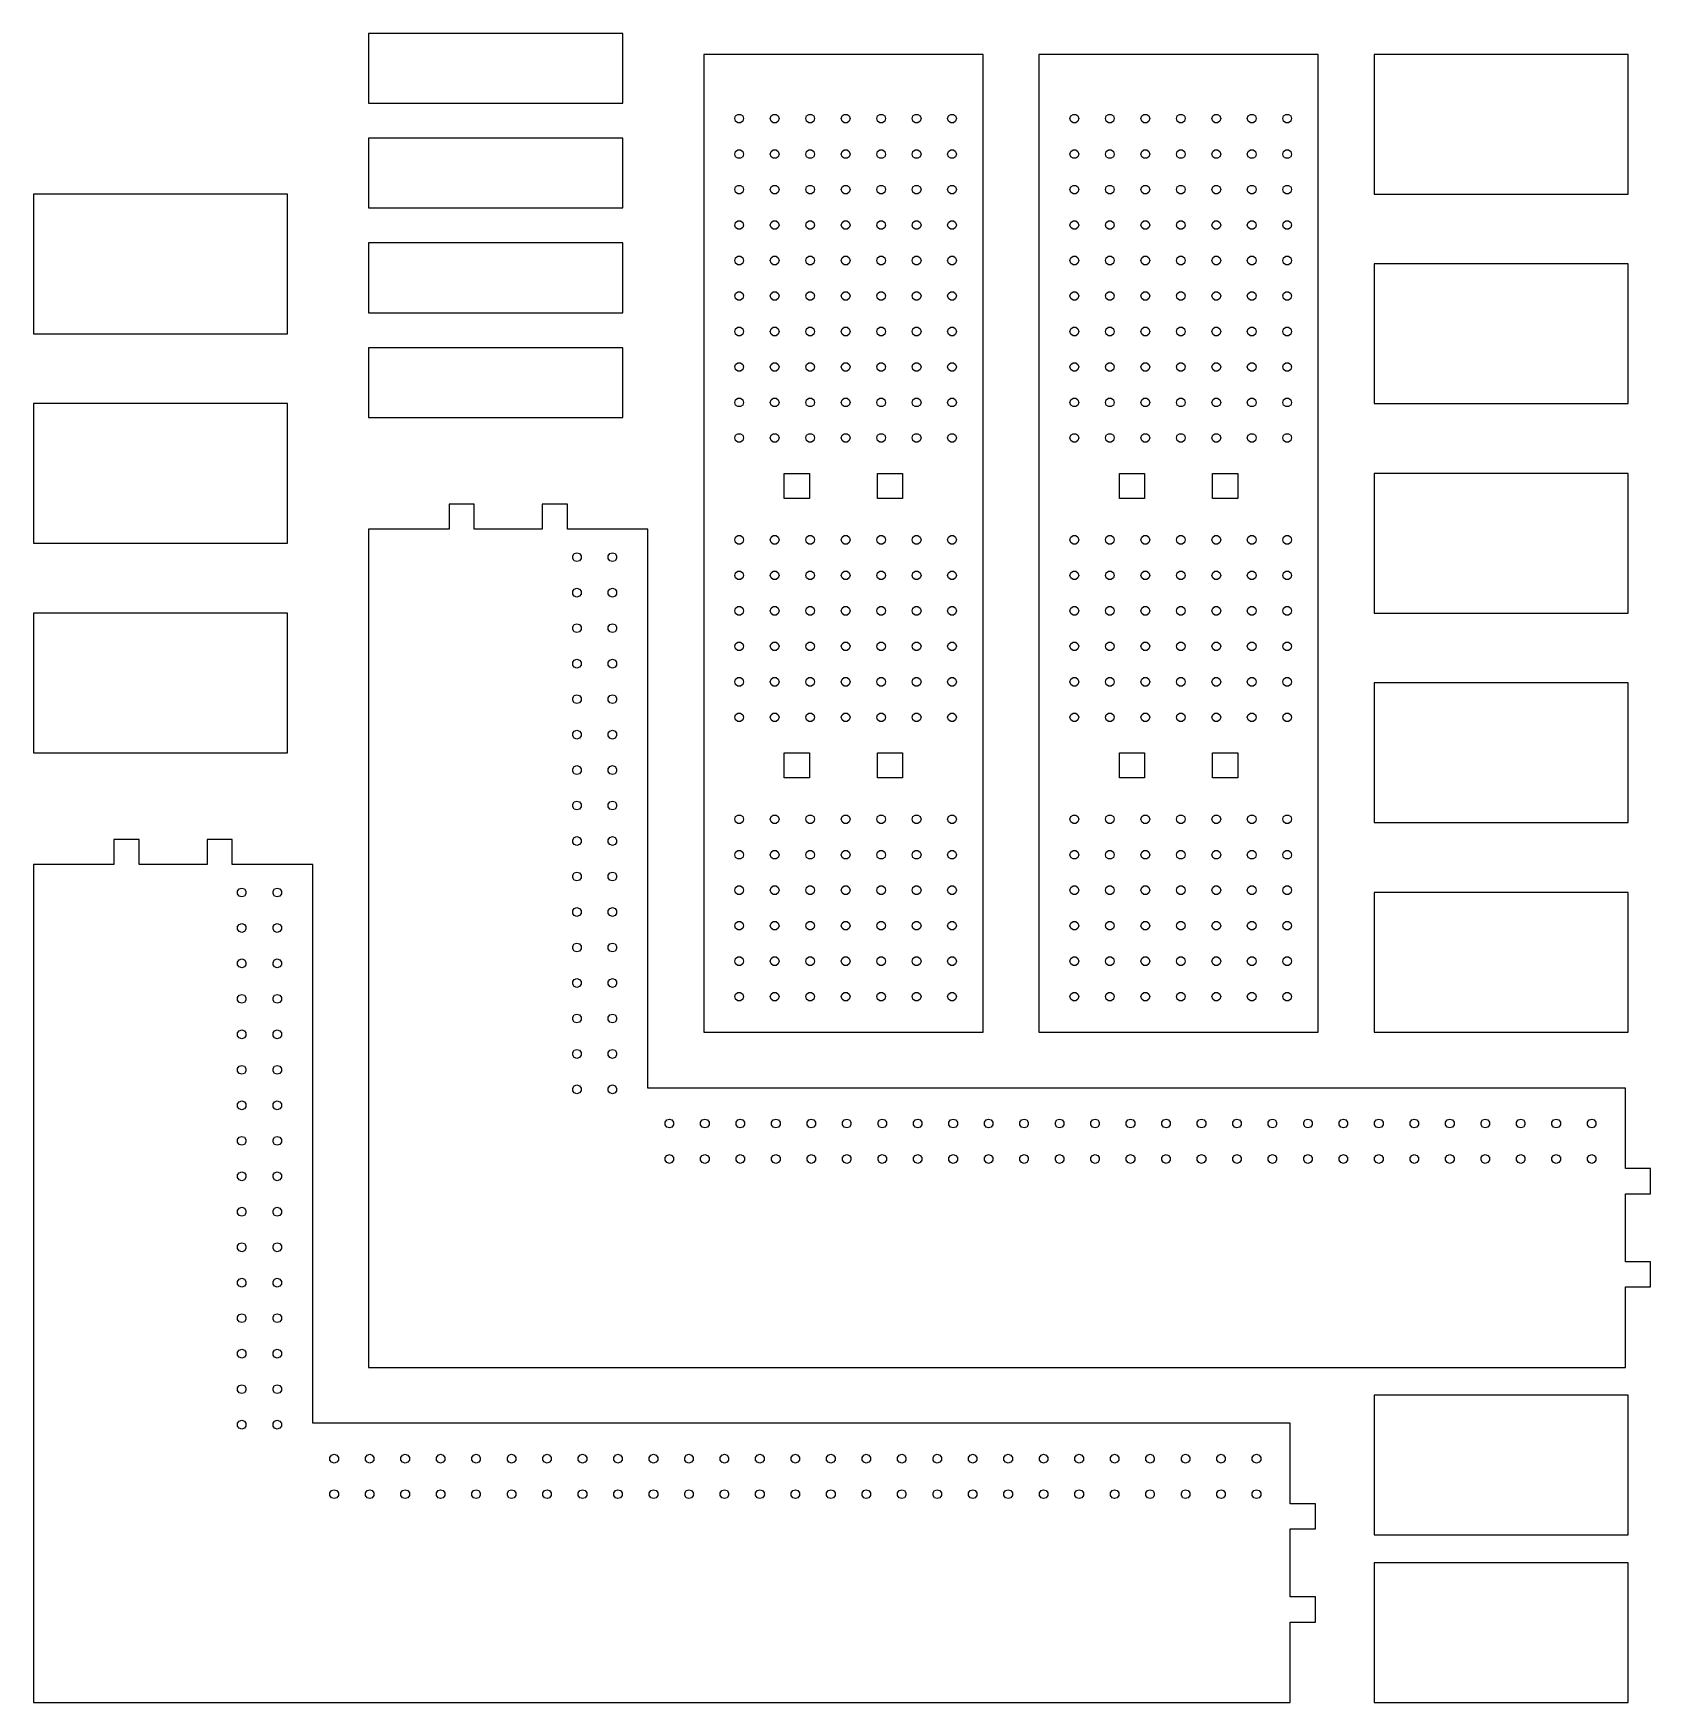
# Model space of a CAD drawing. Header units: metres. Extents: x 0 to 1158, y 0 to 1195.
import ezdxf

# ---------------------------------------------------------------- set-up
doc = ezdxf.new("R2010")
doc.units = ezdxf.units.M

msp = doc.modelspace()

# ---------------------------------------------------------------- linework, layer by layer
for p, q in [((422, 1195), (240, 1195)), ((240, 1195), (240, 1145)), ((422, 1145), (422, 1195)), ((680, 1180), (480, 1180)), ((480, 1180), (480, 480)), ((680, 480), (680, 1180)), ((920, 1180), (720, 1180)), ((720, 1180), (720, 480)), ((920, 480), (920, 1180)), ((1142, 1180), (960, 1180)), ((960, 1180), (960, 1080)), ((1142, 1080), (1142, 1180)), ((240, 1145), (422, 1145)), ((502.225, 1134), (502.831, 1135.87)), ((502.831, 1135.87), (504.419, 1137.02)), ((504.419, 1137.02), (506.381, 1137.02)), ((506.381, 1137.02), (507.969, 1135.87)), ((507.969, 1135.87), (508.575, 1134)), ((527.625, 1134), (528.231, 1135.87)), ((528.231, 1135.87), (529.819, 1137.02)), ((529.819, 1137.02), (531.781, 1137.02)), ((531.781, 1137.02), (533.369, 1135.87)), ((533.369, 1135.87), (533.975, 1134)), ((553.025, 1134), (553.631, 1135.87)), ((553.631, 1135.87), (555.219, 1137.02)), ((555.219, 1137.02), (557.181, 1137.02)), ((557.181, 1137.02), (558.769, 1135.87)), ((558.769, 1135.87), (559.375, 1134)), ((578.425, 1134), (579.031, 1135.87)), ((579.031, 1135.87), (580.619, 1137.02)), ((580.619, 1137.02), (582.581, 1137.02)), ((582.581, 1137.02), (584.169, 1135.87)), ((584.169, 1135.87), (584.775, 1134)), ((603.825, 1134), (604.431, 1135.87)), ((604.431, 1135.87), (606.019, 1137.02)), ((606.019, 1137.02), (607.981, 1137.02)), ((607.981, 1137.02), (609.569, 1135.87)), ((609.569, 1135.87), (610.175, 1134)), ((629.225, 1134), (629.831, 1135.87)), ((629.831, 1135.87), (631.419, 1137.02)), ((631.419, 1137.02), (633.381, 1137.02)), ((633.381, 1137.02), (634.969, 1135.87)), ((634.969, 1135.87), (635.575, 1134)), ((654.625, 1134), (655.231, 1135.87)), ((655.231, 1135.87), (656.819, 1137.02)), ((656.819, 1137.02), (658.781, 1137.02)), ((658.781, 1137.02), (660.369, 1135.87)), ((660.369, 1135.87), (660.975, 1134)), ((742.225, 1134), (742.831, 1135.87)), ((742.831, 1135.87), (744.419, 1137.02)), ((744.419, 1137.02), (746.381, 1137.02)), ((746.381, 1137.02), (747.969, 1135.87)), ((747.969, 1135.87), (748.575, 1134)), ((767.625, 1134), (768.231, 1135.87)), ((768.231, 1135.87), (769.819, 1137.02)), ((769.819, 1137.02), (771.781, 1137.02)), ((771.781, 1137.02), (773.369, 1135.87)), ((773.369, 1135.87), (773.975, 1134)), ((793.025, 1134), (793.631, 1135.87)), ((793.631, 1135.87), (795.219, 1137.02)), ((795.219, 1137.02), (797.181, 1137.02)), ((797.181, 1137.02), (798.769, 1135.87)), ((798.769, 1135.87), (799.375, 1134)), ((818.425, 1134), (819.031, 1135.87)), ((819.031, 1135.87), (820.619, 1137.02)), ((820.619, 1137.02), (822.581, 1137.02)), ((822.581, 1137.02), (824.169, 1135.87)), ((824.169, 1135.87), (824.775, 1134)), ((843.825, 1134), (844.431, 1135.87)), ((844.431, 1135.87), (846.019, 1137.02)), ((846.019, 1137.02), (847.981, 1137.02)), ((847.981, 1137.02), (849.569, 1135.87)), ((849.569, 1135.87), (850.175, 1134)), ((869.225, 1134), (869.831, 1135.87)), ((869.831, 1135.87), (871.419, 1137.02)), ((871.419, 1137.02), (873.381, 1137.02)), ((873.381, 1137.02), (874.969, 1135.87)), ((874.969, 1135.87), (875.575, 1134)), ((894.625, 1134), (895.231, 1135.87)), ((895.231, 1135.87), (896.819, 1137.02)), ((896.819, 1137.02), (898.781, 1137.02)), ((898.781, 1137.02), (900.369, 1135.87)), ((900.369, 1135.87), (900.975, 1134)), ((502.831, 1132.13), (502.225, 1134)), ((504.419, 1130.98), (502.831, 1132.13)), ((506.381, 1130.98), (504.419, 1130.98)), ((507.969, 1132.13), (506.381, 1130.98)), ((508.575, 1134), (507.969, 1132.13)), ((528.231, 1132.13), (527.625, 1134)), ((529.819, 1130.98), (528.231, 1132.13)), ((531.781, 1130.98), (529.819, 1130.98)), ((533.369, 1132.13), (531.781, 1130.98)), ((533.975, 1134), (533.369, 1132.13)), ((553.631, 1132.13), (553.025, 1134)), ((555.219, 1130.98), (553.631, 1132.13)), ((557.181, 1130.98), (555.219, 1130.98)), ((558.769, 1132.13), (557.181, 1130.98)), ((559.375, 1134), (558.769, 1132.13)), ((579.031, 1132.13), (578.425, 1134)), ((580.619, 1130.98), (579.031, 1132.13)), ((582.581, 1130.98), (580.619, 1130.98)), ((584.169, 1132.13), (582.581, 1130.98)), ((584.775, 1134), (584.169, 1132.13)), ((604.431, 1132.13), (603.825, 1134)), ((606.019, 1130.98), (604.431, 1132.13)), ((607.981, 1130.98), (606.019, 1130.98)), ((609.569, 1132.13), (607.981, 1130.98)), ((610.175, 1134), (609.569, 1132.13)), ((629.831, 1132.13), (629.225, 1134)), ((631.419, 1130.98), (629.831, 1132.13)), ((633.381, 1130.98), (631.419, 1130.98)), ((634.969, 1132.13), (633.381, 1130.98)), ((635.575, 1134), (634.969, 1132.13)), ((655.231, 1132.13), (654.625, 1134)), ((656.819, 1130.98), (655.231, 1132.13)), ((658.781, 1130.98), (656.819, 1130.98)), ((660.369, 1132.13), (658.781, 1130.98)), ((660.975, 1134), (660.369, 1132.13)), ((742.831, 1132.13), (742.225, 1134)), ((744.419, 1130.98), (742.831, 1132.13)), ((746.381, 1130.98), (744.419, 1130.98)), ((747.969, 1132.13), (746.381, 1130.98)), ((748.575, 1134), (747.969, 1132.13)), ((768.231, 1132.13), (767.625, 1134)), ((769.819, 1130.98), (768.231, 1132.13)), ((771.781, 1130.98), (769.819, 1130.98)), ((773.369, 1132.13), (771.781, 1130.98)), ((773.975, 1134), (773.369, 1132.13)), ((793.631, 1132.13), (793.025, 1134)), ((795.219, 1130.98), (793.631, 1132.13)), ((797.181, 1130.98), (795.219, 1130.98)), ((798.769, 1132.13), (797.181, 1130.98)), ((799.375, 1134), (798.769, 1132.13)), ((819.031, 1132.13), (818.425, 1134)), ((820.619, 1130.98), (819.031, 1132.13)), ((822.581, 1130.98), (820.619, 1130.98)), ((824.169, 1132.13), (822.581, 1130.98)), ((824.775, 1134), (824.169, 1132.13)), ((844.431, 1132.13), (843.825, 1134)), ((846.019, 1130.98), (844.431, 1132.13)), ((847.981, 1130.98), (846.019, 1130.98)), ((849.569, 1132.13), (847.981, 1130.98)), ((850.175, 1134), (849.569, 1132.13)), ((869.831, 1132.13), (869.225, 1134)), ((871.419, 1130.98), (869.831, 1132.13)), ((873.381, 1130.98), (871.419, 1130.98)), ((874.969, 1132.13), (873.381, 1130.98)), ((875.575, 1134), (874.969, 1132.13)), ((895.231, 1132.13), (894.625, 1134)), ((896.819, 1130.98), (895.231, 1132.13)), ((898.781, 1130.98), (896.819, 1130.98)), ((900.369, 1132.13), (898.781, 1130.98)), ((900.975, 1134), (900.369, 1132.13)), ((422, 1120), (240, 1120)), ((240, 1120), (240, 1070)), ((422, 1070), (422, 1120)), ((502.831, 1110.47), (504.419, 1111.62)), ((504.419, 1111.62), (506.381, 1111.62)), ((506.381, 1111.62), (507.969, 1110.47)), ((528.231, 1110.47), (529.819, 1111.62)), ((529.819, 1111.62), (531.781, 1111.62)), ((531.781, 1111.62), (533.369, 1110.47)), ((553.631, 1110.47), (555.219, 1111.62)), ((555.219, 1111.62), (557.181, 1111.62)), ((557.181, 1111.62), (558.769, 1110.47)), ((579.031, 1110.47), (580.619, 1111.62)), ((580.619, 1111.62), (582.581, 1111.62)), ((582.581, 1111.62), (584.169, 1110.47)), ((604.431, 1110.47), (606.019, 1111.62)), ((606.019, 1111.62), (607.981, 1111.62)), ((607.981, 1111.62), (609.569, 1110.47)), ((629.831, 1110.47), (631.419, 1111.62)), ((631.419, 1111.62), (633.381, 1111.62)), ((633.381, 1111.62), (634.969, 1110.47)), ((655.231, 1110.47), (656.819, 1111.62)), ((656.819, 1111.62), (658.781, 1111.62)), ((658.781, 1111.62), (660.369, 1110.47)), ((742.831, 1110.47), (744.419, 1111.62)), ((744.419, 1111.62), (746.381, 1111.62)), ((746.381, 1111.62), (747.969, 1110.47)), ((768.231, 1110.47), (769.819, 1111.62)), ((769.819, 1111.62), (771.781, 1111.62)), ((771.781, 1111.62), (773.369, 1110.47)), ((793.631, 1110.47), (795.219, 1111.62)), ((795.219, 1111.62), (797.181, 1111.62)), ((797.181, 1111.62), (798.769, 1110.47)), ((819.031, 1110.47), (820.619, 1111.62)), ((820.619, 1111.62), (822.581, 1111.62)), ((822.581, 1111.62), (824.169, 1110.47)), ((844.431, 1110.47), (846.019, 1111.62)), ((846.019, 1111.62), (847.981, 1111.62)), ((847.981, 1111.62), (849.569, 1110.47)), ((869.831, 1110.47), (871.419, 1111.62)), ((871.419, 1111.62), (873.381, 1111.62)), ((873.381, 1111.62), (874.969, 1110.47)), ((895.231, 1110.47), (896.819, 1111.62)), ((896.819, 1111.62), (898.781, 1111.62)), ((898.781, 1111.62), (900.369, 1110.47)), ((502.225, 1108.6), (502.831, 1110.47)), ((502.831, 1106.73), (502.225, 1108.6)), ((504.419, 1105.58), (502.831, 1106.73)), ((506.381, 1105.58), (504.419, 1105.58)), ((507.969, 1106.73), (506.381, 1105.58)), ((507.969, 1110.47), (508.575, 1108.6)), ((508.575, 1108.6), (507.969, 1106.73)), ((527.625, 1108.6), (528.231, 1110.47)), ((528.231, 1106.73), (527.625, 1108.6)), ((529.819, 1105.58), (528.231, 1106.73)), ((531.781, 1105.58), (529.819, 1105.58)), ((533.369, 1106.73), (531.781, 1105.58)), ((533.369, 1110.47), (533.975, 1108.6)), ((533.975, 1108.6), (533.369, 1106.73)), ((553.025, 1108.6), (553.631, 1110.47)), ((553.631, 1106.73), (553.025, 1108.6)), ((555.219, 1105.58), (553.631, 1106.73)), ((557.181, 1105.58), (555.219, 1105.58)), ((558.769, 1106.73), (557.181, 1105.58)), ((558.769, 1110.47), (559.375, 1108.6)), ((559.375, 1108.6), (558.769, 1106.73)), ((578.425, 1108.6), (579.031, 1110.47)), ((579.031, 1106.73), (578.425, 1108.6)), ((580.619, 1105.58), (579.031, 1106.73)), ((582.581, 1105.58), (580.619, 1105.58)), ((584.169, 1106.73), (582.581, 1105.58)), ((584.169, 1110.47), (584.775, 1108.6)), ((584.775, 1108.6), (584.169, 1106.73)), ((603.825, 1108.6), (604.431, 1110.47)), ((604.431, 1106.73), (603.825, 1108.6)), ((606.019, 1105.58), (604.431, 1106.73)), ((607.981, 1105.58), (606.019, 1105.58)), ((609.569, 1106.73), (607.981, 1105.58)), ((609.569, 1110.47), (610.175, 1108.6)), ((610.175, 1108.6), (609.569, 1106.73)), ((629.225, 1108.6), (629.831, 1110.47)), ((629.831, 1106.73), (629.225, 1108.6)), ((631.419, 1105.58), (629.831, 1106.73)), ((633.381, 1105.58), (631.419, 1105.58)), ((634.969, 1106.73), (633.381, 1105.58)), ((634.969, 1110.47), (635.575, 1108.6)), ((635.575, 1108.6), (634.969, 1106.73)), ((654.625, 1108.6), (655.231, 1110.47)), ((655.231, 1106.73), (654.625, 1108.6)), ((656.819, 1105.58), (655.231, 1106.73)), ((658.781, 1105.58), (656.819, 1105.58)), ((660.369, 1106.73), (658.781, 1105.58)), ((660.369, 1110.47), (660.975, 1108.6)), ((660.975, 1108.6), (660.369, 1106.73)), ((742.225, 1108.6), (742.831, 1110.47)), ((742.831, 1106.73), (742.225, 1108.6)), ((744.419, 1105.58), (742.831, 1106.73)), ((746.381, 1105.58), (744.419, 1105.58)), ((747.969, 1106.73), (746.381, 1105.58)), ((747.969, 1110.47), (748.575, 1108.6)), ((748.575, 1108.6), (747.969, 1106.73)), ((767.625, 1108.6), (768.231, 1110.47)), ((768.231, 1106.73), (767.625, 1108.6)), ((769.819, 1105.58), (768.231, 1106.73)), ((771.781, 1105.58), (769.819, 1105.58)), ((773.369, 1106.73), (771.781, 1105.58)), ((773.369, 1110.47), (773.975, 1108.6)), ((773.975, 1108.6), (773.369, 1106.73)), ((793.025, 1108.6), (793.631, 1110.47)), ((793.631, 1106.73), (793.025, 1108.6)), ((795.219, 1105.58), (793.631, 1106.73)), ((797.181, 1105.58), (795.219, 1105.58)), ((798.769, 1106.73), (797.181, 1105.58)), ((798.769, 1110.47), (799.375, 1108.6)), ((799.375, 1108.6), (798.769, 1106.73)), ((818.425, 1108.6), (819.031, 1110.47)), ((819.031, 1106.73), (818.425, 1108.6)), ((820.619, 1105.58), (819.031, 1106.73)), ((822.581, 1105.58), (820.619, 1105.58)), ((824.169, 1106.73), (822.581, 1105.58)), ((824.169, 1110.47), (824.775, 1108.6)), ((824.775, 1108.6), (824.169, 1106.73)), ((843.825, 1108.6), (844.431, 1110.47)), ((844.431, 1106.73), (843.825, 1108.6)), ((846.019, 1105.58), (844.431, 1106.73)), ((847.981, 1105.58), (846.019, 1105.58)), ((849.569, 1106.73), (847.981, 1105.58)), ((849.569, 1110.47), (850.175, 1108.6)), ((850.175, 1108.6), (849.569, 1106.73)), ((869.225, 1108.6), (869.831, 1110.47)), ((869.831, 1106.73), (869.225, 1108.6)), ((871.419, 1105.58), (869.831, 1106.73)), ((873.381, 1105.58), (871.419, 1105.58)), ((874.969, 1106.73), (873.381, 1105.58)), ((874.969, 1110.47), (875.575, 1108.6)), ((875.575, 1108.6), (874.969, 1106.73)), ((894.625, 1108.6), (895.231, 1110.47)), ((895.231, 1106.73), (894.625, 1108.6)), ((896.819, 1105.58), (895.231, 1106.73)), ((898.781, 1105.58), (896.819, 1105.58)), ((900.369, 1106.73), (898.781, 1105.58)), ((900.369, 1110.47), (900.975, 1108.6)), ((900.975, 1108.6), (900.369, 1106.73)), ((182, 1080), (0, 1080)), ((0, 1080), (0, 980)), ((182, 980), (182, 1080)), ((502.225, 1083.2), (502.831, 1085.07)), ((502.831, 1081.33), (502.225, 1083.2)), ((502.831, 1085.07), (504.419, 1086.22)), ((504.419, 1080.18), (502.831, 1081.33)), ((504.419, 1086.22), (506.381, 1086.22)), ((506.381, 1080.18), (504.419, 1080.18)), ((506.381, 1086.22), (507.969, 1085.07)), ((507.969, 1081.33), (506.381, 1080.18)), ((507.969, 1085.07), (508.575, 1083.2)), ((508.575, 1083.2), (507.969, 1081.33)), ((527.625, 1083.2), (528.231, 1085.07)), ((528.231, 1081.33), (527.625, 1083.2)), ((528.231, 1085.07), (529.819, 1086.22)), ((529.819, 1080.18), (528.231, 1081.33)), ((529.819, 1086.22), (531.781, 1086.22)), ((531.781, 1080.18), (529.819, 1080.18)), ((531.781, 1086.22), (533.369, 1085.07)), ((533.369, 1081.33), (531.781, 1080.18)), ((533.369, 1085.07), (533.975, 1083.2)), ((533.975, 1083.2), (533.369, 1081.33)), ((553.025, 1083.2), (553.631, 1085.07)), ((553.631, 1081.33), (553.025, 1083.2)), ((553.631, 1085.07), (555.219, 1086.22)), ((555.219, 1080.18), (553.631, 1081.33)), ((555.219, 1086.22), (557.181, 1086.22)), ((557.181, 1080.18), (555.219, 1080.18)), ((557.181, 1086.22), (558.769, 1085.07)), ((558.769, 1081.33), (557.181, 1080.18)), ((558.769, 1085.07), (559.375, 1083.2)), ((559.375, 1083.2), (558.769, 1081.33)), ((578.425, 1083.2), (579.031, 1085.07)), ((579.031, 1081.33), (578.425, 1083.2)), ((579.031, 1085.07), (580.619, 1086.22)), ((580.619, 1080.18), (579.031, 1081.33)), ((580.619, 1086.22), (582.581, 1086.22)), ((582.581, 1080.18), (580.619, 1080.18)), ((582.581, 1086.22), (584.169, 1085.07)), ((584.169, 1081.33), (582.581, 1080.18)), ((584.169, 1085.07), (584.775, 1083.2)), ((584.775, 1083.2), (584.169, 1081.33)), ((603.825, 1083.2), (604.431, 1085.07)), ((604.431, 1081.33), (603.825, 1083.2)), ((604.431, 1085.07), (606.019, 1086.22)), ((606.019, 1080.18), (604.431, 1081.33)), ((606.019, 1086.22), (607.981, 1086.22)), ((607.981, 1080.18), (606.019, 1080.18)), ((607.981, 1086.22), (609.569, 1085.07)), ((609.569, 1081.33), (607.981, 1080.18)), ((609.569, 1085.07), (610.175, 1083.2)), ((610.175, 1083.2), (609.569, 1081.33)), ((629.225, 1083.2), (629.831, 1085.07)), ((629.831, 1081.33), (629.225, 1083.2)), ((629.831, 1085.07), (631.419, 1086.22)), ((631.419, 1080.18), (629.831, 1081.33)), ((631.419, 1086.22), (633.381, 1086.22)), ((633.381, 1080.18), (631.419, 1080.18)), ((633.381, 1086.22), (634.969, 1085.07)), ((634.969, 1081.33), (633.381, 1080.18)), ((634.969, 1085.07), (635.575, 1083.2)), ((635.575, 1083.2), (634.969, 1081.33)), ((654.625, 1083.2), (655.231, 1085.07)), ((655.231, 1081.33), (654.625, 1083.2)), ((655.231, 1085.07), (656.819, 1086.22)), ((656.819, 1080.18), (655.231, 1081.33)), ((656.819, 1086.22), (658.781, 1086.22)), ((658.781, 1080.18), (656.819, 1080.18)), ((658.781, 1086.22), (660.369, 1085.07)), ((660.369, 1081.33), (658.781, 1080.18)), ((660.369, 1085.07), (660.975, 1083.2)), ((660.975, 1083.2), (660.369, 1081.33)), ((742.225, 1083.2), (742.831, 1085.07)), ((742.831, 1081.33), (742.225, 1083.2)), ((742.831, 1085.07), (744.419, 1086.22)), ((744.419, 1080.18), (742.831, 1081.33)), ((744.419, 1086.22), (746.381, 1086.22)), ((746.381, 1080.18), (744.419, 1080.18)), ((746.381, 1086.22), (747.969, 1085.07)), ((747.969, 1081.33), (746.381, 1080.18)), ((747.969, 1085.07), (748.575, 1083.2)), ((748.575, 1083.2), (747.969, 1081.33)), ((767.625, 1083.2), (768.231, 1085.07)), ((768.231, 1081.33), (767.625, 1083.2)), ((768.231, 1085.07), (769.819, 1086.22)), ((769.819, 1080.18), (768.231, 1081.33)), ((769.819, 1086.22), (771.781, 1086.22)), ((771.781, 1080.18), (769.819, 1080.18)), ((771.781, 1086.22), (773.369, 1085.07)), ((773.369, 1081.33), (771.781, 1080.18)), ((773.369, 1085.07), (773.975, 1083.2)), ((773.975, 1083.2), (773.369, 1081.33)), ((793.025, 1083.2), (793.631, 1085.07)), ((793.631, 1081.33), (793.025, 1083.2)), ((793.631, 1085.07), (795.219, 1086.22)), ((795.219, 1080.18), (793.631, 1081.33)), ((795.219, 1086.22), (797.181, 1086.22)), ((797.181, 1080.18), (795.219, 1080.18)), ((797.181, 1086.22), (798.769, 1085.07)), ((798.769, 1081.33), (797.181, 1080.18)), ((798.769, 1085.07), (799.375, 1083.2)), ((799.375, 1083.2), (798.769, 1081.33)), ((818.425, 1083.2), (819.031, 1085.07)), ((819.031, 1081.33), (818.425, 1083.2)), ((819.031, 1085.07), (820.619, 1086.22)), ((820.619, 1080.18), (819.031, 1081.33)), ((820.619, 1086.22), (822.581, 1086.22)), ((822.581, 1080.18), (820.619, 1080.18)), ((822.581, 1086.22), (824.169, 1085.07)), ((824.169, 1081.33), (822.581, 1080.18)), ((824.169, 1085.07), (824.775, 1083.2)), ((824.775, 1083.2), (824.169, 1081.33)), ((843.825, 1083.2), (844.431, 1085.07)), ((844.431, 1081.33), (843.825, 1083.2)), ((844.431, 1085.07), (846.019, 1086.22)), ((846.019, 1080.18), (844.431, 1081.33)), ((846.019, 1086.22), (847.981, 1086.22)), ((847.981, 1080.18), (846.019, 1080.18)), ((847.981, 1086.22), (849.569, 1085.07)), ((849.569, 1081.33), (847.981, 1080.18)), ((849.569, 1085.07), (850.175, 1083.2)), ((850.175, 1083.2), (849.569, 1081.33)), ((869.225, 1083.2), (869.831, 1085.07)), ((869.831, 1081.33), (869.225, 1083.2)), ((869.831, 1085.07), (871.419, 1086.22)), ((871.419, 1080.18), (869.831, 1081.33)), ((871.419, 1086.22), (873.381, 1086.22)), ((873.381, 1080.18), (871.419, 1080.18)), ((873.381, 1086.22), (874.969, 1085.07)), ((874.969, 1081.33), (873.381, 1080.18)), ((874.969, 1085.07), (875.575, 1083.2)), ((875.575, 1083.2), (874.969, 1081.33)), ((894.625, 1083.2), (895.231, 1085.07)), ((895.231, 1081.33), (894.625, 1083.2)), ((895.231, 1085.07), (896.819, 1086.22)), ((896.819, 1080.18), (895.231, 1081.33)), ((896.819, 1086.22), (898.781, 1086.22)), ((898.781, 1080.18), (896.819, 1080.18)), ((898.781, 1086.22), (900.369, 1085.07)), ((900.369, 1081.33), (898.781, 1080.18)), ((900.369, 1085.07), (900.975, 1083.2)), ((900.975, 1083.2), (900.369, 1081.33)), ((960, 1080), (1142, 1080)), ((240, 1070), (422, 1070)), ((502.225, 1057.8), (502.831, 1059.67)), ((502.831, 1055.93), (502.225, 1057.8)), ((502.831, 1059.67), (504.419, 1060.82)), ((504.419, 1054.78), (502.831, 1055.93)), ((504.419, 1060.82), (506.381, 1060.82)), ((506.381, 1054.78), (504.419, 1054.78)), ((506.381, 1060.82), (507.969, 1059.67)), ((507.969, 1055.93), (506.381, 1054.78)), ((507.969, 1059.67), (508.575, 1057.8)), ((508.575, 1057.8), (507.969, 1055.93)), ((527.625, 1057.8), (528.231, 1059.67)), ((528.231, 1055.93), (527.625, 1057.8)), ((528.231, 1059.67), (529.819, 1060.82)), ((529.819, 1054.78), (528.231, 1055.93)), ((529.819, 1060.82), (531.781, 1060.82)), ((531.781, 1054.78), (529.819, 1054.78)), ((531.781, 1060.82), (533.369, 1059.67)), ((533.369, 1055.93), (531.781, 1054.78)), ((533.369, 1059.67), (533.975, 1057.8)), ((533.975, 1057.8), (533.369, 1055.93)), ((553.025, 1057.8), (553.631, 1059.67)), ((553.631, 1055.93), (553.025, 1057.8)), ((553.631, 1059.67), (555.219, 1060.82)), ((555.219, 1054.78), (553.631, 1055.93)), ((555.219, 1060.82), (557.181, 1060.82)), ((557.181, 1054.78), (555.219, 1054.78)), ((557.181, 1060.82), (558.769, 1059.67)), ((558.769, 1055.93), (557.181, 1054.78)), ((558.769, 1059.67), (559.375, 1057.8)), ((559.375, 1057.8), (558.769, 1055.93)), ((578.425, 1057.8), (579.031, 1059.67)), ((579.031, 1055.93), (578.425, 1057.8)), ((579.031, 1059.67), (580.619, 1060.82)), ((580.619, 1054.78), (579.031, 1055.93)), ((580.619, 1060.82), (582.581, 1060.82)), ((582.581, 1054.78), (580.619, 1054.78)), ((582.581, 1060.82), (584.169, 1059.67)), ((584.169, 1055.93), (582.581, 1054.78)), ((584.169, 1059.67), (584.775, 1057.8)), ((584.775, 1057.8), (584.169, 1055.93)), ((603.825, 1057.8), (604.431, 1059.67)), ((604.431, 1055.93), (603.825, 1057.8)), ((604.431, 1059.67), (606.019, 1060.82)), ((606.019, 1054.78), (604.431, 1055.93)), ((606.019, 1060.82), (607.981, 1060.82)), ((607.981, 1054.78), (606.019, 1054.78)), ((607.981, 1060.82), (609.569, 1059.67)), ((609.569, 1055.93), (607.981, 1054.78)), ((609.569, 1059.67), (610.175, 1057.8)), ((610.175, 1057.8), (609.569, 1055.93)), ((629.225, 1057.8), (629.831, 1059.67)), ((629.831, 1055.93), (629.225, 1057.8)), ((629.831, 1059.67), (631.419, 1060.82)), ((631.419, 1054.78), (629.831, 1055.93)), ((631.419, 1060.82), (633.381, 1060.82)), ((633.381, 1054.78), (631.419, 1054.78)), ((633.381, 1060.82), (634.969, 1059.67)), ((634.969, 1055.93), (633.381, 1054.78)), ((634.969, 1059.67), (635.575, 1057.8)), ((635.575, 1057.8), (634.969, 1055.93)), ((654.625, 1057.8), (655.231, 1059.67)), ((655.231, 1055.93), (654.625, 1057.8)), ((655.231, 1059.67), (656.819, 1060.82)), ((656.819, 1054.78), (655.231, 1055.93)), ((656.819, 1060.82), (658.781, 1060.82)), ((658.781, 1054.78), (656.819, 1054.78)), ((658.781, 1060.82), (660.369, 1059.67)), ((660.369, 1055.93), (658.781, 1054.78)), ((660.369, 1059.67), (660.975, 1057.8)), ((660.975, 1057.8), (660.369, 1055.93)), ((742.225, 1057.8), (742.831, 1059.67)), ((742.831, 1055.93), (742.225, 1057.8)), ((742.831, 1059.67), (744.419, 1060.82)), ((744.419, 1054.78), (742.831, 1055.93)), ((744.419, 1060.82), (746.381, 1060.82)), ((746.381, 1054.78), (744.419, 1054.78)), ((746.381, 1060.82), (747.969, 1059.67)), ((747.969, 1055.93), (746.381, 1054.78)), ((747.969, 1059.67), (748.575, 1057.8)), ((748.575, 1057.8), (747.969, 1055.93)), ((767.625, 1057.8), (768.231, 1059.67)), ((768.231, 1055.93), (767.625, 1057.8)), ((768.231, 1059.67), (769.819, 1060.82)), ((769.819, 1054.78), (768.231, 1055.93)), ((769.819, 1060.82), (771.781, 1060.82)), ((771.781, 1054.78), (769.819, 1054.78)), ((771.781, 1060.82), (773.369, 1059.67)), ((773.369, 1055.93), (771.781, 1054.78)), ((773.369, 1059.67), (773.975, 1057.8)), ((773.975, 1057.8), (773.369, 1055.93)), ((793.025, 1057.8), (793.631, 1059.67)), ((793.631, 1055.93), (793.025, 1057.8)), ((793.631, 1059.67), (795.219, 1060.82)), ((795.219, 1054.78), (793.631, 1055.93)), ((795.219, 1060.82), (797.181, 1060.82)), ((797.181, 1054.78), (795.219, 1054.78)), ((797.181, 1060.82), (798.769, 1059.67)), ((798.769, 1055.93), (797.181, 1054.78)), ((798.769, 1059.67), (799.375, 1057.8)), ((799.375, 1057.8), (798.769, 1055.93)), ((818.425, 1057.8), (819.031, 1059.67)), ((819.031, 1055.93), (818.425, 1057.8)), ((819.031, 1059.67), (820.619, 1060.82)), ((820.619, 1054.78), (819.031, 1055.93)), ((820.619, 1060.82), (822.581, 1060.82)), ((822.581, 1054.78), (820.619, 1054.78)), ((822.581, 1060.82), (824.169, 1059.67)), ((824.169, 1055.93), (822.581, 1054.78)), ((824.169, 1059.67), (824.775, 1057.8)), ((824.775, 1057.8), (824.169, 1055.93)), ((843.825, 1057.8), (844.431, 1059.67)), ((844.431, 1055.93), (843.825, 1057.8)), ((844.431, 1059.67), (846.019, 1060.82)), ((846.019, 1054.78), (844.431, 1055.93)), ((846.019, 1060.82), (847.981, 1060.82)), ((847.981, 1054.78), (846.019, 1054.78)), ((847.981, 1060.82), (849.569, 1059.67)), ((849.569, 1055.93), (847.981, 1054.78)), ((849.569, 1059.67), (850.175, 1057.8)), ((850.175, 1057.8), (849.569, 1055.93)), ((869.225, 1057.8), (869.831, 1059.67)), ((869.831, 1055.93), (869.225, 1057.8)), ((869.831, 1059.67), (871.419, 1060.82)), ((871.419, 1054.78), (869.831, 1055.93)), ((871.419, 1060.82), (873.381, 1060.82)), ((873.381, 1054.78), (871.419, 1054.78)), ((873.381, 1060.82), (874.969, 1059.67)), ((874.969, 1055.93), (873.381, 1054.78)), ((874.969, 1059.67), (875.575, 1057.8)), ((875.575, 1057.8), (874.969, 1055.93)), ((894.625, 1057.8), (895.231, 1059.67)), ((895.231, 1055.93), (894.625, 1057.8)), ((895.231, 1059.67), (896.819, 1060.82)), ((896.819, 1054.78), (895.231, 1055.93)), ((896.819, 1060.82), (898.781, 1060.82)), ((898.781, 1054.78), (896.819, 1054.78)), ((898.781, 1060.82), (900.369, 1059.67)), ((900.369, 1055.93), (898.781, 1054.78)), ((900.369, 1059.67), (900.975, 1057.8)), ((900.975, 1057.8), (900.369, 1055.93)), ((422, 1045), (240, 1045)), ((240, 1045), (240, 995)), ((422, 995), (422, 1045)), ((502.225, 1032.4), (502.831, 1034.27)), ((502.831, 1030.53), (502.225, 1032.4)), ((502.831, 1034.27), (504.419, 1035.42)), ((504.419, 1029.38), (502.831, 1030.53)), ((504.419, 1035.42), (506.381, 1035.42)), ((506.381, 1029.38), (504.419, 1029.38)), ((506.381, 1035.42), (507.969, 1034.27)), ((507.969, 1030.53), (506.381, 1029.38)), ((507.969, 1034.27), (508.575, 1032.4)), ((508.575, 1032.4), (507.969, 1030.53)), ((527.625, 1032.4), (528.231, 1034.27)), ((528.231, 1030.53), (527.625, 1032.4)), ((528.231, 1034.27), (529.819, 1035.42)), ((529.819, 1029.38), (528.231, 1030.53)), ((529.819, 1035.42), (531.781, 1035.42)), ((531.781, 1029.38), (529.819, 1029.38)), ((531.781, 1035.42), (533.369, 1034.27)), ((533.369, 1030.53), (531.781, 1029.38)), ((533.369, 1034.27), (533.975, 1032.4)), ((533.975, 1032.4), (533.369, 1030.53)), ((553.025, 1032.4), (553.631, 1034.27)), ((553.631, 1030.53), (553.025, 1032.4)), ((553.631, 1034.27), (555.219, 1035.42)), ((555.219, 1029.38), (553.631, 1030.53)), ((555.219, 1035.42), (557.181, 1035.42)), ((557.181, 1029.38), (555.219, 1029.38)), ((557.181, 1035.42), (558.769, 1034.27)), ((558.769, 1030.53), (557.181, 1029.38)), ((558.769, 1034.27), (559.375, 1032.4)), ((559.375, 1032.4), (558.769, 1030.53)), ((578.425, 1032.4), (579.031, 1034.27)), ((579.031, 1030.53), (578.425, 1032.4)), ((579.031, 1034.27), (580.619, 1035.42)), ((580.619, 1029.38), (579.031, 1030.53)), ((580.619, 1035.42), (582.581, 1035.42)), ((582.581, 1029.38), (580.619, 1029.38)), ((582.581, 1035.42), (584.169, 1034.27)), ((584.169, 1030.53), (582.581, 1029.38)), ((584.169, 1034.27), (584.775, 1032.4)), ((584.775, 1032.4), (584.169, 1030.53)), ((603.825, 1032.4), (604.431, 1034.27)), ((604.431, 1030.53), (603.825, 1032.4)), ((604.431, 1034.27), (606.019, 1035.42)), ((606.019, 1029.38), (604.431, 1030.53)), ((606.019, 1035.42), (607.981, 1035.42)), ((607.981, 1029.38), (606.019, 1029.38)), ((607.981, 1035.42), (609.569, 1034.27)), ((609.569, 1030.53), (607.981, 1029.38)), ((609.569, 1034.27), (610.175, 1032.4)), ((610.175, 1032.4), (609.569, 1030.53)), ((629.225, 1032.4), (629.831, 1034.27)), ((629.831, 1030.53), (629.225, 1032.4)), ((629.831, 1034.27), (631.419, 1035.42)), ((631.419, 1029.38), (629.831, 1030.53)), ((631.419, 1035.42), (633.381, 1035.42)), ((633.381, 1029.38), (631.419, 1029.38)), ((633.381, 1035.42), (634.969, 1034.27)), ((634.969, 1030.53), (633.381, 1029.38)), ((634.969, 1034.27), (635.575, 1032.4)), ((635.575, 1032.4), (634.969, 1030.53)), ((654.625, 1032.4), (655.231, 1034.27)), ((655.231, 1030.53), (654.625, 1032.4)), ((655.231, 1034.27), (656.819, 1035.42)), ((656.819, 1029.38), (655.231, 1030.53)), ((656.819, 1035.42), (658.781, 1035.42)), ((658.781, 1029.38), (656.819, 1029.38)), ((658.781, 1035.42), (660.369, 1034.27)), ((660.369, 1030.53), (658.781, 1029.38)), ((660.369, 1034.27), (660.975, 1032.4)), ((660.975, 1032.4), (660.369, 1030.53)), ((742.225, 1032.4), (742.831, 1034.27)), ((742.831, 1030.53), (742.225, 1032.4)), ((742.831, 1034.27), (744.419, 1035.42)), ((744.419, 1029.38), (742.831, 1030.53)), ((744.419, 1035.42), (746.381, 1035.42)), ((746.381, 1029.38), (744.419, 1029.38)), ((746.381, 1035.42), (747.969, 1034.27)), ((747.969, 1030.53), (746.381, 1029.38)), ((747.969, 1034.27), (748.575, 1032.4)), ((748.575, 1032.4), (747.969, 1030.53)), ((767.625, 1032.4), (768.231, 1034.27)), ((768.231, 1030.53), (767.625, 1032.4)), ((768.231, 1034.27), (769.819, 1035.42)), ((769.819, 1029.38), (768.231, 1030.53)), ((769.819, 1035.42), (771.781, 1035.42)), ((771.781, 1029.38), (769.819, 1029.38)), ((771.781, 1035.42), (773.369, 1034.27)), ((773.369, 1030.53), (771.781, 1029.38)), ((773.369, 1034.27), (773.975, 1032.4)), ((773.975, 1032.4), (773.369, 1030.53)), ((793.025, 1032.4), (793.631, 1034.27)), ((793.631, 1030.53), (793.025, 1032.4)), ((793.631, 1034.27), (795.219, 1035.42)), ((795.219, 1029.38), (793.631, 1030.53)), ((795.219, 1035.42), (797.181, 1035.42)), ((797.181, 1029.38), (795.219, 1029.38)), ((797.181, 1035.42), (798.769, 1034.27)), ((798.769, 1030.53), (797.181, 1029.38)), ((798.769, 1034.27), (799.375, 1032.4)), ((799.375, 1032.4), (798.769, 1030.53)), ((818.425, 1032.4), (819.031, 1034.27)), ((819.031, 1030.53), (818.425, 1032.4)), ((819.031, 1034.27), (820.619, 1035.42)), ((820.619, 1029.38), (819.031, 1030.53)), ((820.619, 1035.42), (822.581, 1035.42)), ((822.581, 1029.38), (820.619, 1029.38)), ((822.581, 1035.42), (824.169, 1034.27)), ((824.169, 1030.53), (822.581, 1029.38)), ((824.169, 1034.27), (824.775, 1032.4)), ((824.775, 1032.4), (824.169, 1030.53)), ((843.825, 1032.4), (844.431, 1034.27)), ((844.431, 1030.53), (843.825, 1032.4)), ((844.431, 1034.27), (846.019, 1035.42)), ((846.019, 1029.38), (844.431, 1030.53)), ((846.019, 1035.42), (847.981, 1035.42)), ((847.981, 1029.38), (846.019, 1029.38)), ((847.981, 1035.42), (849.569, 1034.27)), ((849.569, 1030.53), (847.981, 1029.38)), ((849.569, 1034.27), (850.175, 1032.4)), ((850.175, 1032.4), (849.569, 1030.53)), ((869.225, 1032.4), (869.831, 1034.27)), ((869.831, 1030.53), (869.225, 1032.4)), ((869.831, 1034.27), (871.419, 1035.42)), ((871.419, 1029.38), (869.831, 1030.53)), ((871.419, 1035.42), (873.381, 1035.42)), ((873.381, 1029.38), (871.419, 1029.38)), ((873.381, 1035.42), (874.969, 1034.27)), ((874.969, 1030.53), (873.381, 1029.38)), ((874.969, 1034.27), (875.575, 1032.4)), ((875.575, 1032.4), (874.969, 1030.53)), ((894.625, 1032.4), (895.231, 1034.27)), ((895.231, 1030.53), (894.625, 1032.4)), ((895.231, 1034.27), (896.819, 1035.42)), ((896.819, 1029.38), (895.231, 1030.53)), ((896.819, 1035.42), (898.781, 1035.42)), ((898.781, 1029.38), (896.819, 1029.38)), ((898.781, 1035.42), (900.369, 1034.27)), ((900.369, 1030.53), (898.781, 1029.38)), ((900.369, 1034.27), (900.975, 1032.4)), ((900.975, 1032.4), (900.369, 1030.53)), ((1142, 1030), (960, 1030)), ((960, 1030), (960, 930)), ((1142, 930), (1142, 1030)), ((502.225, 1007), (502.831, 1008.87)), ((502.831, 1005.13), (502.225, 1007)), ((502.831, 1008.87), (504.419, 1010.02)), ((504.419, 1003.98), (502.831, 1005.13)), ((504.419, 1010.02), (506.381, 1010.02)), ((506.381, 1003.98), (504.419, 1003.98)), ((506.381, 1010.02), (507.969, 1008.87)), ((507.969, 1005.13), (506.381, 1003.98)), ((507.969, 1008.87), (508.575, 1007)), ((508.575, 1007), (507.969, 1005.13)), ((527.625, 1007), (528.231, 1008.87)), ((528.231, 1005.13), (527.625, 1007)), ((528.231, 1008.87), (529.819, 1010.02)), ((529.819, 1003.98), (528.231, 1005.13)), ((529.819, 1010.02), (531.781, 1010.02)), ((531.781, 1003.98), (529.819, 1003.98)), ((531.781, 1010.02), (533.369, 1008.87)), ((533.369, 1005.13), (531.781, 1003.98)), ((533.369, 1008.87), (533.975, 1007)), ((533.975, 1007), (533.369, 1005.13)), ((553.025, 1007), (553.631, 1008.87)), ((553.631, 1005.13), (553.025, 1007)), ((553.631, 1008.87), (555.219, 1010.02)), ((555.219, 1003.98), (553.631, 1005.13)), ((555.219, 1010.02), (557.181, 1010.02)), ((557.181, 1003.98), (555.219, 1003.98)), ((557.181, 1010.02), (558.769, 1008.87)), ((558.769, 1005.13), (557.181, 1003.98)), ((558.769, 1008.87), (559.375, 1007)), ((559.375, 1007), (558.769, 1005.13)), ((578.425, 1007), (579.031, 1008.87)), ((579.031, 1005.13), (578.425, 1007)), ((579.031, 1008.87), (580.619, 1010.02)), ((580.619, 1003.98), (579.031, 1005.13)), ((580.619, 1010.02), (582.581, 1010.02)), ((582.581, 1003.98), (580.619, 1003.98)), ((582.581, 1010.02), (584.169, 1008.87)), ((584.169, 1005.13), (582.581, 1003.98)), ((584.169, 1008.87), (584.775, 1007)), ((584.775, 1007), (584.169, 1005.13)), ((603.825, 1007), (604.431, 1008.87)), ((604.431, 1005.13), (603.825, 1007)), ((604.431, 1008.87), (606.019, 1010.02)), ((606.019, 1003.98), (604.431, 1005.13)), ((606.019, 1010.02), (607.981, 1010.02)), ((607.981, 1003.98), (606.019, 1003.98)), ((607.981, 1010.02), (609.569, 1008.87)), ((609.569, 1005.13), (607.981, 1003.98)), ((609.569, 1008.87), (610.175, 1007)), ((610.175, 1007), (609.569, 1005.13)), ((629.225, 1007), (629.831, 1008.87)), ((629.831, 1005.13), (629.225, 1007)), ((629.831, 1008.87), (631.419, 1010.02)), ((631.419, 1003.98), (629.831, 1005.13)), ((631.419, 1010.02), (633.381, 1010.02)), ((633.381, 1003.98), (631.419, 1003.98)), ((633.381, 1010.02), (634.969, 1008.87)), ((634.969, 1005.13), (633.381, 1003.98)), ((634.969, 1008.87), (635.575, 1007)), ((635.575, 1007), (634.969, 1005.13)), ((654.625, 1007), (655.231, 1008.87)), ((655.231, 1005.13), (654.625, 1007)), ((655.231, 1008.87), (656.819, 1010.02)), ((656.819, 1003.98), (655.231, 1005.13)), ((656.819, 1010.02), (658.781, 1010.02)), ((658.781, 1003.98), (656.819, 1003.98)), ((658.781, 1010.02), (660.369, 1008.87)), ((660.369, 1005.13), (658.781, 1003.98)), ((660.369, 1008.87), (660.975, 1007)), ((660.975, 1007), (660.369, 1005.13)), ((742.225, 1007), (742.831, 1008.87)), ((742.831, 1005.13), (742.225, 1007)), ((742.831, 1008.87), (744.419, 1010.02)), ((744.419, 1003.98), (742.831, 1005.13)), ((744.419, 1010.02), (746.381, 1010.02)), ((746.381, 1003.98), (744.419, 1003.98)), ((746.381, 1010.02), (747.969, 1008.87)), ((747.969, 1005.13), (746.381, 1003.98)), ((747.969, 1008.87), (748.575, 1007)), ((748.575, 1007), (747.969, 1005.13)), ((767.625, 1007), (768.231, 1008.87)), ((768.231, 1005.13), (767.625, 1007)), ((768.231, 1008.87), (769.819, 1010.02)), ((769.819, 1003.98), (768.231, 1005.13)), ((769.819, 1010.02), (771.781, 1010.02)), ((771.781, 1003.98), (769.819, 1003.98)), ((771.781, 1010.02), (773.369, 1008.87)), ((773.369, 1005.13), (771.781, 1003.98)), ((773.369, 1008.87), (773.975, 1007)), ((773.975, 1007), (773.369, 1005.13)), ((793.025, 1007), (793.631, 1008.87)), ((793.631, 1005.13), (793.025, 1007)), ((793.631, 1008.87), (795.219, 1010.02)), ((795.219, 1003.98), (793.631, 1005.13)), ((795.219, 1010.02), (797.181, 1010.02)), ((797.181, 1003.98), (795.219, 1003.98)), ((797.181, 1010.02), (798.769, 1008.87)), ((798.769, 1005.13), (797.181, 1003.98)), ((798.769, 1008.87), (799.375, 1007)), ((799.375, 1007), (798.769, 1005.13)), ((818.425, 1007), (819.031, 1008.87)), ((819.031, 1005.13), (818.425, 1007)), ((819.031, 1008.87), (820.619, 1010.02)), ((820.619, 1003.98), (819.031, 1005.13)), ((820.619, 1010.02), (822.581, 1010.02)), ((822.581, 1003.98), (820.619, 1003.98)), ((822.581, 1010.02), (824.169, 1008.87)), ((824.169, 1005.13), (822.581, 1003.98)), ((824.169, 1008.87), (824.775, 1007)), ((824.775, 1007), (824.169, 1005.13)), ((843.825, 1007), (844.431, 1008.87)), ((844.431, 1005.13), (843.825, 1007)), ((844.431, 1008.87), (846.019, 1010.02)), ((846.019, 1003.98), (844.431, 1005.13)), ((846.019, 1010.02), (847.981, 1010.02)), ((847.981, 1003.98), (846.019, 1003.98)), ((847.981, 1010.02), (849.569, 1008.87)), ((849.569, 1005.13), (847.981, 1003.98)), ((849.569, 1008.87), (850.175, 1007)), ((850.175, 1007), (849.569, 1005.13)), ((869.225, 1007), (869.831, 1008.87)), ((869.831, 1005.13), (869.225, 1007)), ((869.831, 1008.87), (871.419, 1010.02)), ((871.419, 1003.98), (869.831, 1005.13)), ((871.419, 1010.02), (873.381, 1010.02)), ((873.381, 1003.98), (871.419, 1003.98)), ((873.381, 1010.02), (874.969, 1008.87)), ((874.969, 1005.13), (873.381, 1003.98)), ((874.969, 1008.87), (875.575, 1007)), ((875.575, 1007), (874.969, 1005.13)), ((894.625, 1007), (895.231, 1008.87)), ((895.231, 1005.13), (894.625, 1007)), ((895.231, 1008.87), (896.819, 1010.02)), ((896.819, 1003.98), (895.231, 1005.13)), ((896.819, 1010.02), (898.781, 1010.02)), ((898.781, 1003.98), (896.819, 1003.98)), ((898.781, 1010.02), (900.369, 1008.87)), ((900.369, 1005.13), (898.781, 1003.98)), ((900.369, 1008.87), (900.975, 1007)), ((900.975, 1007), (900.369, 1005.13)), ((240, 995), (422, 995)), ((0, 980), (182, 980)), ((502.225, 981.6), (502.831, 983.466)), ((502.831, 979.734), (502.225, 981.6)), ((502.831, 983.466), (504.419, 984.62)), ((504.419, 984.62), (506.381, 984.62)), ((506.381, 984.62), (507.969, 983.466)), ((507.969, 983.466), (508.575, 981.6)), ((508.575, 981.6), (507.969, 979.734)), ((527.625, 981.6), (528.231, 983.466)), ((528.231, 979.734), (527.625, 981.6)), ((528.231, 983.466), (529.819, 984.62)), ((529.819, 984.62), (531.781, 984.62)), ((531.781, 984.62), (533.369, 983.466)), ((533.369, 983.466), (533.975, 981.6)), ((533.975, 981.6), (533.369, 979.734)), ((553.025, 981.6), (553.631, 983.466)), ((553.631, 979.734), (553.025, 981.6)), ((553.631, 983.466), (555.219, 984.62)), ((555.219, 984.62), (557.181, 984.62)), ((557.181, 984.62), (558.769, 983.466)), ((558.769, 983.466), (559.375, 981.6)), ((559.375, 981.6), (558.769, 979.734)), ((578.425, 981.6), (579.031, 983.466)), ((579.031, 979.734), (578.425, 981.6)), ((579.031, 983.466), (580.619, 984.62)), ((580.619, 984.62), (582.581, 984.62)), ((582.581, 984.62), (584.169, 983.466)), ((584.169, 983.466), (584.775, 981.6)), ((584.775, 981.6), (584.169, 979.734)), ((603.825, 981.6), (604.431, 983.466)), ((604.431, 979.734), (603.825, 981.6)), ((604.431, 983.466), (606.019, 984.62)), ((606.019, 984.62), (607.981, 984.62)), ((607.981, 984.62), (609.569, 983.466)), ((609.569, 983.466), (610.175, 981.6)), ((610.175, 981.6), (609.569, 979.734)), ((629.225, 981.6), (629.831, 983.466)), ((629.831, 979.734), (629.225, 981.6)), ((629.831, 983.466), (631.419, 984.62)), ((631.419, 984.62), (633.381, 984.62)), ((633.381, 984.62), (634.969, 983.466)), ((634.969, 983.466), (635.575, 981.6)), ((635.575, 981.6), (634.969, 979.734)), ((654.625, 981.6), (655.231, 983.466)), ((655.231, 979.734), (654.625, 981.6)), ((655.231, 983.466), (656.819, 984.62)), ((656.819, 984.62), (658.781, 984.62)), ((658.781, 984.62), (660.369, 983.466)), ((660.369, 983.466), (660.975, 981.6)), ((660.975, 981.6), (660.369, 979.734)), ((742.225, 981.6), (742.831, 983.466)), ((742.831, 979.734), (742.225, 981.6)), ((742.831, 983.466), (744.419, 984.62)), ((744.419, 984.62), (746.381, 984.62)), ((746.381, 984.62), (747.969, 983.466)), ((747.969, 983.466), (748.575, 981.6)), ((748.575, 981.6), (747.969, 979.734)), ((767.625, 981.6), (768.231, 983.466)), ((768.231, 979.734), (767.625, 981.6)), ((768.231, 983.466), (769.819, 984.62)), ((769.819, 984.62), (771.781, 984.62)), ((771.781, 984.62), (773.369, 983.466)), ((773.369, 983.466), (773.975, 981.6)), ((773.975, 981.6), (773.369, 979.734)), ((793.025, 981.6), (793.631, 983.466)), ((793.631, 979.734), (793.025, 981.6)), ((793.631, 983.466), (795.219, 984.62)), ((795.219, 984.62), (797.181, 984.62)), ((797.181, 984.62), (798.769, 983.466)), ((798.769, 983.466), (799.375, 981.6)), ((799.375, 981.6), (798.769, 979.734)), ((818.425, 981.6), (819.031, 983.466)), ((819.031, 979.734), (818.425, 981.6)), ((819.031, 983.466), (820.619, 984.62)), ((820.619, 984.62), (822.581, 984.62)), ((822.581, 984.62), (824.169, 983.466)), ((824.169, 983.466), (824.775, 981.6)), ((824.775, 981.6), (824.169, 979.734)), ((843.825, 981.6), (844.431, 983.466)), ((844.431, 979.734), (843.825, 981.6)), ((844.431, 983.466), (846.019, 984.62)), ((846.019, 984.62), (847.981, 984.62)), ((847.981, 984.62), (849.569, 983.466)), ((849.569, 983.466), (850.175, 981.6)), ((850.175, 981.6), (849.569, 979.734)), ((869.225, 981.6), (869.831, 983.466)), ((869.831, 979.734), (869.225, 981.6)), ((869.831, 983.466), (871.419, 984.62)), ((871.419, 984.62), (873.381, 984.62)), ((873.381, 984.62), (874.969, 983.466)), ((874.969, 983.466), (875.575, 981.6)), ((875.575, 981.6), (874.969, 979.734)), ((894.625, 981.6), (895.231, 983.466)), ((895.231, 979.734), (894.625, 981.6)), ((895.231, 983.466), (896.819, 984.62)), ((896.819, 984.62), (898.781, 984.62)), ((898.781, 984.62), (900.369, 983.466)), ((900.369, 983.466), (900.975, 981.6)), ((900.975, 981.6), (900.369, 979.734)), ((422, 970), (240, 970)), ((240, 970), (240, 920)), ((422, 920), (422, 970)), ((504.419, 978.58), (502.831, 979.734)), ((506.381, 978.58), (504.419, 978.58)), ((507.969, 979.734), (506.381, 978.58)), ((529.819, 978.58), (528.231, 979.734)), ((531.781, 978.58), (529.819, 978.58)), ((533.369, 979.734), (531.781, 978.58)), ((555.219, 978.58), (553.631, 979.734)), ((557.181, 978.58), (555.219, 978.58)), ((558.769, 979.734), (557.181, 978.58)), ((580.619, 978.58), (579.031, 979.734)), ((582.581, 978.58), (580.619, 978.58)), ((584.169, 979.734), (582.581, 978.58)), ((606.019, 978.58), (604.431, 979.734)), ((607.981, 978.58), (606.019, 978.58)), ((609.569, 979.734), (607.981, 978.58)), ((631.419, 978.58), (629.831, 979.734)), ((633.381, 978.58), (631.419, 978.58)), ((634.969, 979.734), (633.381, 978.58)), ((656.819, 978.58), (655.231, 979.734)), ((658.781, 978.58), (656.819, 978.58)), ((660.369, 979.734), (658.781, 978.58)), ((744.419, 978.58), (742.831, 979.734)), ((746.381, 978.58), (744.419, 978.58)), ((747.969, 979.734), (746.381, 978.58)), ((769.819, 978.58), (768.231, 979.734)), ((771.781, 978.58), (769.819, 978.58)), ((773.369, 979.734), (771.781, 978.58)), ((795.219, 978.58), (793.631, 979.734)), ((797.181, 978.58), (795.219, 978.58)), ((798.769, 979.734), (797.181, 978.58)), ((820.619, 978.58), (819.031, 979.734)), ((822.581, 978.58), (820.619, 978.58)), ((824.169, 979.734), (822.581, 978.58)), ((846.019, 978.58), (844.431, 979.734)), ((847.981, 978.58), (846.019, 978.58)), ((849.569, 979.734), (847.981, 978.58)), ((871.419, 978.58), (869.831, 979.734)), ((873.381, 978.58), (871.419, 978.58)), ((874.969, 979.734), (873.381, 978.58)), ((896.819, 978.58), (895.231, 979.734)), ((898.781, 978.58), (896.819, 978.58)), ((900.369, 979.734), (898.781, 978.58)), ((502.225, 956.2), (502.831, 958.066)), ((502.831, 954.334), (502.225, 956.2)), ((502.831, 958.066), (504.419, 959.22)), ((504.419, 959.22), (506.381, 959.22)), ((506.381, 959.22), (507.969, 958.066)), ((507.969, 958.066), (508.575, 956.2)), ((508.575, 956.2), (507.969, 954.334)), ((527.625, 956.2), (528.231, 958.066)), ((528.231, 954.334), (527.625, 956.2)), ((528.231, 958.066), (529.819, 959.22)), ((529.819, 959.22), (531.781, 959.22)), ((531.781, 959.22), (533.369, 958.066)), ((533.369, 958.066), (533.975, 956.2)), ((533.975, 956.2), (533.369, 954.334)), ((553.025, 956.2), (553.631, 958.066)), ((553.631, 954.334), (553.025, 956.2)), ((553.631, 958.066), (555.219, 959.22)), ((555.219, 959.22), (557.181, 959.22)), ((557.181, 959.22), (558.769, 958.066)), ((558.769, 958.066), (559.375, 956.2)), ((559.375, 956.2), (558.769, 954.334)), ((578.425, 956.2), (579.031, 958.066)), ((579.031, 954.334), (578.425, 956.2)), ((579.031, 958.066), (580.619, 959.22)), ((580.619, 959.22), (582.581, 959.22)), ((582.581, 959.22), (584.169, 958.066)), ((584.169, 958.066), (584.775, 956.2)), ((584.775, 956.2), (584.169, 954.334)), ((603.825, 956.2), (604.431, 958.066)), ((604.431, 954.334), (603.825, 956.2)), ((604.431, 958.066), (606.019, 959.22)), ((606.019, 959.22), (607.981, 959.22)), ((607.981, 959.22), (609.569, 958.066)), ((609.569, 958.066), (610.175, 956.2)), ((610.175, 956.2), (609.569, 954.334)), ((629.225, 956.2), (629.831, 958.066)), ((629.831, 954.334), (629.225, 956.2)), ((629.831, 958.066), (631.419, 959.22)), ((631.419, 959.22), (633.381, 959.22)), ((633.381, 959.22), (634.969, 958.066)), ((634.969, 958.066), (635.575, 956.2)), ((635.575, 956.2), (634.969, 954.334)), ((654.625, 956.2), (655.231, 958.066)), ((655.231, 954.334), (654.625, 956.2)), ((655.231, 958.066), (656.819, 959.22)), ((656.819, 959.22), (658.781, 959.22)), ((658.781, 959.22), (660.369, 958.066)), ((660.369, 958.066), (660.975, 956.2)), ((660.975, 956.2), (660.369, 954.334)), ((742.225, 956.2), (742.831, 958.066)), ((742.831, 954.334), (742.225, 956.2)), ((742.831, 958.066), (744.419, 959.22)), ((744.419, 959.22), (746.381, 959.22)), ((746.381, 959.22), (747.969, 958.066)), ((747.969, 958.066), (748.575, 956.2)), ((748.575, 956.2), (747.969, 954.334)), ((767.625, 956.2), (768.231, 958.066)), ((768.231, 954.334), (767.625, 956.2)), ((768.231, 958.066), (769.819, 959.22)), ((769.819, 959.22), (771.781, 959.22)), ((771.781, 959.22), (773.369, 958.066)), ((773.369, 958.066), (773.975, 956.2)), ((773.975, 956.2), (773.369, 954.334)), ((793.025, 956.2), (793.631, 958.066)), ((793.631, 954.334), (793.025, 956.2)), ((793.631, 958.066), (795.219, 959.22)), ((795.219, 959.22), (797.181, 959.22)), ((797.181, 959.22), (798.769, 958.066)), ((798.769, 958.066), (799.375, 956.2)), ((799.375, 956.2), (798.769, 954.334)), ((818.425, 956.2), (819.031, 958.066)), ((819.031, 954.334), (818.425, 956.2)), ((819.031, 958.066), (820.619, 959.22)), ((820.619, 959.22), (822.581, 959.22)), ((822.581, 959.22), (824.169, 958.066)), ((824.169, 958.066), (824.775, 956.2)), ((824.775, 956.2), (824.169, 954.334)), ((843.825, 956.2), (844.431, 958.066)), ((844.431, 954.334), (843.825, 956.2)), ((844.431, 958.066), (846.019, 959.22)), ((846.019, 959.22), (847.981, 959.22)), ((847.981, 959.22), (849.569, 958.066)), ((849.569, 958.066), (850.175, 956.2)), ((850.175, 956.2), (849.569, 954.334)), ((869.225, 956.2), (869.831, 958.066)), ((869.831, 954.334), (869.225, 956.2)), ((869.831, 958.066), (871.419, 959.22)), ((871.419, 959.22), (873.381, 959.22)), ((873.381, 959.22), (874.969, 958.066)), ((874.969, 958.066), (875.575, 956.2)), ((875.575, 956.2), (874.969, 954.334)), ((894.625, 956.2), (895.231, 958.066)), ((895.231, 954.334), (894.625, 956.2)), ((895.231, 958.066), (896.819, 959.22)), ((896.819, 959.22), (898.781, 959.22)), ((898.781, 959.22), (900.369, 958.066)), ((900.369, 958.066), (900.975, 956.2)), ((900.975, 956.2), (900.369, 954.334)), ((504.419, 953.18), (502.831, 954.334)), ((506.381, 953.18), (504.419, 953.18)), ((507.969, 954.334), (506.381, 953.18)), ((529.819, 953.18), (528.231, 954.334)), ((531.781, 953.18), (529.819, 953.18)), ((533.369, 954.334), (531.781, 953.18)), ((555.219, 953.18), (553.631, 954.334)), ((557.181, 953.18), (555.219, 953.18)), ((558.769, 954.334), (557.181, 953.18)), ((580.619, 953.18), (579.031, 954.334)), ((582.581, 953.18), (580.619, 953.18)), ((584.169, 954.334), (582.581, 953.18)), ((606.019, 953.18), (604.431, 954.334)), ((607.981, 953.18), (606.019, 953.18)), ((609.569, 954.334), (607.981, 953.18)), ((631.419, 953.18), (629.831, 954.334)), ((633.381, 953.18), (631.419, 953.18)), ((634.969, 954.334), (633.381, 953.18)), ((656.819, 953.18), (655.231, 954.334)), ((658.781, 953.18), (656.819, 953.18)), ((660.369, 954.334), (658.781, 953.18)), ((744.419, 953.18), (742.831, 954.334)), ((746.381, 953.18), (744.419, 953.18)), ((747.969, 954.334), (746.381, 953.18)), ((769.819, 953.18), (768.231, 954.334)), ((771.781, 953.18), (769.819, 953.18)), ((773.369, 954.334), (771.781, 953.18)), ((795.219, 953.18), (793.631, 954.334)), ((797.181, 953.18), (795.219, 953.18)), ((798.769, 954.334), (797.181, 953.18)), ((820.619, 953.18), (819.031, 954.334)), ((822.581, 953.18), (820.619, 953.18)), ((824.169, 954.334), (822.581, 953.18)), ((846.019, 953.18), (844.431, 954.334)), ((847.981, 953.18), (846.019, 953.18)), ((849.569, 954.334), (847.981, 953.18)), ((871.419, 953.18), (869.831, 954.334)), ((873.381, 953.18), (871.419, 953.18)), ((874.969, 954.334), (873.381, 953.18)), ((896.819, 953.18), (895.231, 954.334)), ((898.781, 953.18), (896.819, 953.18)), ((900.369, 954.334), (898.781, 953.18)), ((502.225, 930.8), (502.831, 932.666)), ((502.831, 932.666), (504.419, 933.82)), ((504.419, 933.82), (506.381, 933.82)), ((506.381, 933.82), (507.969, 932.666)), ((507.969, 932.666), (508.575, 930.8)), ((527.625, 930.8), (528.231, 932.666)), ((528.231, 932.666), (529.819, 933.82)), ((529.819, 933.82), (531.781, 933.82)), ((531.781, 933.82), (533.369, 932.666)), ((533.369, 932.666), (533.975, 930.8)), ((553.025, 930.8), (553.631, 932.666)), ((553.631, 932.666), (555.219, 933.82)), ((555.219, 933.82), (557.181, 933.82)), ((557.181, 933.82), (558.769, 932.666)), ((558.769, 932.666), (559.375, 930.8)), ((578.425, 930.8), (579.031, 932.666)), ((579.031, 932.666), (580.619, 933.82)), ((580.619, 933.82), (582.581, 933.82)), ((582.581, 933.82), (584.169, 932.666)), ((584.169, 932.666), (584.775, 930.8)), ((603.825, 930.8), (604.431, 932.666)), ((604.431, 932.666), (606.019, 933.82)), ((606.019, 933.82), (607.981, 933.82)), ((607.981, 933.82), (609.569, 932.666)), ((609.569, 932.666), (610.175, 930.8)), ((629.225, 930.8), (629.831, 932.666)), ((629.831, 932.666), (631.419, 933.82)), ((631.419, 933.82), (633.381, 933.82)), ((633.381, 933.82), (634.969, 932.666)), ((634.969, 932.666), (635.575, 930.8)), ((654.625, 930.8), (655.231, 932.666)), ((655.231, 932.666), (656.819, 933.82)), ((656.819, 933.82), (658.781, 933.82)), ((658.781, 933.82), (660.369, 932.666)), ((660.369, 932.666), (660.975, 930.8)), ((742.225, 930.8), (742.831, 932.666)), ((742.831, 932.666), (744.419, 933.82)), ((744.419, 933.82), (746.381, 933.82)), ((746.381, 933.82), (747.969, 932.666)), ((747.969, 932.666), (748.575, 930.8)), ((767.625, 930.8), (768.231, 932.666)), ((768.231, 932.666), (769.819, 933.82)), ((769.819, 933.82), (771.781, 933.82)), ((771.781, 933.82), (773.369, 932.666)), ((773.369, 932.666), (773.975, 930.8)), ((793.025, 930.8), (793.631, 932.666)), ((793.631, 932.666), (795.219, 933.82)), ((795.219, 933.82), (797.181, 933.82)), ((797.181, 933.82), (798.769, 932.666)), ((798.769, 932.666), (799.375, 930.8)), ((818.425, 930.8), (819.031, 932.666)), ((819.031, 932.666), (820.619, 933.82)), ((820.619, 933.82), (822.581, 933.82)), ((822.581, 933.82), (824.169, 932.666)), ((824.169, 932.666), (824.775, 930.8)), ((843.825, 930.8), (844.431, 932.666)), ((844.431, 932.666), (846.019, 933.82)), ((846.019, 933.82), (847.981, 933.82)), ((847.981, 933.82), (849.569, 932.666)), ((849.569, 932.666), (850.175, 930.8)), ((869.225, 930.8), (869.831, 932.666)), ((869.831, 932.666), (871.419, 933.82)), ((871.419, 933.82), (873.381, 933.82)), ((873.381, 933.82), (874.969, 932.666)), ((874.969, 932.666), (875.575, 930.8)), ((894.625, 930.8), (895.231, 932.666)), ((895.231, 932.666), (896.819, 933.82)), ((896.819, 933.82), (898.781, 933.82)), ((898.781, 933.82), (900.369, 932.666)), ((900.369, 932.666), (900.975, 930.8)), ((182, 930), (0, 930)), ((0, 930), (0, 830)), ((182, 830), (182, 930)), ((502.831, 928.934), (502.225, 930.8)), ((504.419, 927.78), (502.831, 928.934)), ((506.381, 927.78), (504.419, 927.78)), ((507.969, 928.934), (506.381, 927.78)), ((508.575, 930.8), (507.969, 928.934)), ((528.231, 928.934), (527.625, 930.8)), ((529.819, 927.78), (528.231, 928.934)), ((531.781, 927.78), (529.819, 927.78)), ((533.369, 928.934), (531.781, 927.78)), ((533.975, 930.8), (533.369, 928.934)), ((553.631, 928.934), (553.025, 930.8)), ((555.219, 927.78), (553.631, 928.934)), ((557.181, 927.78), (555.219, 927.78)), ((558.769, 928.934), (557.181, 927.78)), ((559.375, 930.8), (558.769, 928.934)), ((579.031, 928.934), (578.425, 930.8)), ((580.619, 927.78), (579.031, 928.934)), ((582.581, 927.78), (580.619, 927.78)), ((584.169, 928.934), (582.581, 927.78)), ((584.775, 930.8), (584.169, 928.934)), ((604.431, 928.934), (603.825, 930.8)), ((606.019, 927.78), (604.431, 928.934)), ((607.981, 927.78), (606.019, 927.78)), ((609.569, 928.934), (607.981, 927.78)), ((610.175, 930.8), (609.569, 928.934)), ((629.831, 928.934), (629.225, 930.8)), ((631.419, 927.78), (629.831, 928.934)), ((633.381, 927.78), (631.419, 927.78)), ((634.969, 928.934), (633.381, 927.78)), ((635.575, 930.8), (634.969, 928.934)), ((655.231, 928.934), (654.625, 930.8)), ((656.819, 927.78), (655.231, 928.934)), ((658.781, 927.78), (656.819, 927.78)), ((660.369, 928.934), (658.781, 927.78)), ((660.975, 930.8), (660.369, 928.934)), ((742.831, 928.934), (742.225, 930.8)), ((744.419, 927.78), (742.831, 928.934)), ((746.381, 927.78), (744.419, 927.78)), ((747.969, 928.934), (746.381, 927.78)), ((748.575, 930.8), (747.969, 928.934)), ((768.231, 928.934), (767.625, 930.8)), ((769.819, 927.78), (768.231, 928.934)), ((771.781, 927.78), (769.819, 927.78)), ((773.369, 928.934), (771.781, 927.78)), ((773.975, 930.8), (773.369, 928.934)), ((793.631, 928.934), (793.025, 930.8)), ((795.219, 927.78), (793.631, 928.934)), ((797.181, 927.78), (795.219, 927.78)), ((798.769, 928.934), (797.181, 927.78)), ((799.375, 930.8), (798.769, 928.934)), ((819.031, 928.934), (818.425, 930.8)), ((820.619, 927.78), (819.031, 928.934)), ((822.581, 927.78), (820.619, 927.78)), ((824.169, 928.934), (822.581, 927.78)), ((824.775, 930.8), (824.169, 928.934)), ((844.431, 928.934), (843.825, 930.8)), ((846.019, 927.78), (844.431, 928.934)), ((847.981, 927.78), (846.019, 927.78)), ((849.569, 928.934), (847.981, 927.78)), ((850.175, 930.8), (849.569, 928.934)), ((869.831, 928.934), (869.225, 930.8)), ((871.419, 927.78), (869.831, 928.934)), ((873.381, 927.78), (871.419, 927.78)), ((874.969, 928.934), (873.381, 927.78)), ((875.575, 930.8), (874.969, 928.934)), ((895.231, 928.934), (894.625, 930.8)), ((896.819, 927.78), (895.231, 928.934)), ((898.781, 927.78), (896.819, 927.78)), ((900.369, 928.934), (898.781, 927.78)), ((900.975, 930.8), (900.369, 928.934)), ((960, 930), (1142, 930)), ((240, 920), (422, 920)), ((502.831, 907.266), (504.419, 908.42)), ((504.419, 908.42), (506.381, 908.42)), ((506.381, 908.42), (507.969, 907.266)), ((528.231, 907.266), (529.819, 908.42)), ((529.819, 908.42), (531.781, 908.42)), ((531.781, 908.42), (533.369, 907.266)), ((553.631, 907.266), (555.219, 908.42)), ((555.219, 908.42), (557.181, 908.42)), ((557.181, 908.42), (558.769, 907.266)), ((579.031, 907.266), (580.619, 908.42)), ((580.619, 908.42), (582.581, 908.42)), ((582.581, 908.42), (584.169, 907.266)), ((604.431, 907.266), (606.019, 908.42)), ((606.019, 908.42), (607.981, 908.42)), ((607.981, 908.42), (609.569, 907.266)), ((629.831, 907.266), (631.419, 908.42)), ((631.419, 908.42), (633.381, 908.42)), ((633.381, 908.42), (634.969, 907.266)), ((655.231, 907.266), (656.819, 908.42)), ((656.819, 908.42), (658.781, 908.42)), ((658.781, 908.42), (660.369, 907.266)), ((742.831, 907.266), (744.419, 908.42)), ((744.419, 908.42), (746.381, 908.42)), ((746.381, 908.42), (747.969, 907.266)), ((768.231, 907.266), (769.819, 908.42)), ((769.819, 908.42), (771.781, 908.42)), ((771.781, 908.42), (773.369, 907.266)), ((793.631, 907.266), (795.219, 908.42)), ((795.219, 908.42), (797.181, 908.42)), ((797.181, 908.42), (798.769, 907.266)), ((819.031, 907.266), (820.619, 908.42)), ((820.619, 908.42), (822.581, 908.42)), ((822.581, 908.42), (824.169, 907.266)), ((844.431, 907.266), (846.019, 908.42)), ((846.019, 908.42), (847.981, 908.42)), ((847.981, 908.42), (849.569, 907.266)), ((869.831, 907.266), (871.419, 908.42)), ((871.419, 908.42), (873.381, 908.42)), ((873.381, 908.42), (874.969, 907.266)), ((895.231, 907.266), (896.819, 908.42)), ((896.819, 908.42), (898.781, 908.42)), ((898.781, 908.42), (900.369, 907.266)), ((502.225, 905.4), (502.831, 907.266)), ((502.831, 903.534), (502.225, 905.4)), ((504.419, 902.38), (502.831, 903.534)), ((506.381, 902.38), (504.419, 902.38)), ((507.969, 903.534), (506.381, 902.38)), ((507.969, 907.266), (508.575, 905.4)), ((508.575, 905.4), (507.969, 903.534)), ((527.625, 905.4), (528.231, 907.266)), ((528.231, 903.534), (527.625, 905.4)), ((529.819, 902.38), (528.231, 903.534)), ((531.781, 902.38), (529.819, 902.38)), ((533.369, 903.534), (531.781, 902.38)), ((533.369, 907.266), (533.975, 905.4)), ((533.975, 905.4), (533.369, 903.534)), ((553.025, 905.4), (553.631, 907.266)), ((553.631, 903.534), (553.025, 905.4)), ((555.219, 902.38), (553.631, 903.534)), ((557.181, 902.38), (555.219, 902.38)), ((558.769, 903.534), (557.181, 902.38)), ((558.769, 907.266), (559.375, 905.4)), ((559.375, 905.4), (558.769, 903.534)), ((578.425, 905.4), (579.031, 907.266)), ((579.031, 903.534), (578.425, 905.4)), ((580.619, 902.38), (579.031, 903.534)), ((582.581, 902.38), (580.619, 902.38)), ((584.169, 903.534), (582.581, 902.38)), ((584.169, 907.266), (584.775, 905.4)), ((584.775, 905.4), (584.169, 903.534)), ((603.825, 905.4), (604.431, 907.266)), ((604.431, 903.534), (603.825, 905.4)), ((606.019, 902.38), (604.431, 903.534)), ((607.981, 902.38), (606.019, 902.38)), ((609.569, 903.534), (607.981, 902.38)), ((609.569, 907.266), (610.175, 905.4)), ((610.175, 905.4), (609.569, 903.534)), ((629.225, 905.4), (629.831, 907.266)), ((629.831, 903.534), (629.225, 905.4)), ((631.419, 902.38), (629.831, 903.534)), ((633.381, 902.38), (631.419, 902.38)), ((634.969, 903.534), (633.381, 902.38)), ((634.969, 907.266), (635.575, 905.4)), ((635.575, 905.4), (634.969, 903.534)), ((654.625, 905.4), (655.231, 907.266)), ((655.231, 903.534), (654.625, 905.4)), ((656.819, 902.38), (655.231, 903.534)), ((658.781, 902.38), (656.819, 902.38)), ((660.369, 903.534), (658.781, 902.38)), ((660.369, 907.266), (660.975, 905.4)), ((660.975, 905.4), (660.369, 903.534)), ((742.225, 905.4), (742.831, 907.266)), ((742.831, 903.534), (742.225, 905.4)), ((744.419, 902.38), (742.831, 903.534)), ((746.381, 902.38), (744.419, 902.38)), ((747.969, 903.534), (746.381, 902.38)), ((747.969, 907.266), (748.575, 905.4)), ((748.575, 905.4), (747.969, 903.534)), ((767.625, 905.4), (768.231, 907.266)), ((768.231, 903.534), (767.625, 905.4)), ((769.819, 902.38), (768.231, 903.534)), ((771.781, 902.38), (769.819, 902.38)), ((773.369, 903.534), (771.781, 902.38)), ((773.369, 907.266), (773.975, 905.4)), ((773.975, 905.4), (773.369, 903.534)), ((793.025, 905.4), (793.631, 907.266)), ((793.631, 903.534), (793.025, 905.4)), ((795.219, 902.38), (793.631, 903.534)), ((797.181, 902.38), (795.219, 902.38)), ((798.769, 903.534), (797.181, 902.38)), ((798.769, 907.266), (799.375, 905.4)), ((799.375, 905.4), (798.769, 903.534)), ((818.425, 905.4), (819.031, 907.266)), ((819.031, 903.534), (818.425, 905.4)), ((820.619, 902.38), (819.031, 903.534)), ((822.581, 902.38), (820.619, 902.38)), ((824.169, 903.534), (822.581, 902.38)), ((824.169, 907.266), (824.775, 905.4)), ((824.775, 905.4), (824.169, 903.534)), ((843.825, 905.4), (844.431, 907.266)), ((844.431, 903.534), (843.825, 905.4)), ((846.019, 902.38), (844.431, 903.534)), ((847.981, 902.38), (846.019, 902.38)), ((849.569, 903.534), (847.981, 902.38)), ((849.569, 907.266), (850.175, 905.4)), ((850.175, 905.4), (849.569, 903.534)), ((869.225, 905.4), (869.831, 907.266)), ((869.831, 903.534), (869.225, 905.4)), ((871.419, 902.38), (869.831, 903.534)), ((873.381, 902.38), (871.419, 902.38)), ((874.969, 903.534), (873.381, 902.38)), ((874.969, 907.266), (875.575, 905.4)), ((875.575, 905.4), (874.969, 903.534)), ((894.625, 905.4), (895.231, 907.266)), ((895.231, 903.534), (894.625, 905.4)), ((896.819, 902.38), (895.231, 903.534)), ((898.781, 902.38), (896.819, 902.38)), ((900.369, 903.534), (898.781, 902.38)), ((900.369, 907.266), (900.975, 905.4)), ((900.975, 905.4), (900.369, 903.534)), ((537.667, 862), (537.667, 880)), ((537.667, 880), (555.667, 880)), ((555.667, 880), (555.667, 862)), ((604.333, 862), (604.333, 880)), ((604.333, 880), (622.333, 880)), ((622.333, 880), (622.333, 862)), ((777.667, 862), (777.667, 880)), ((777.667, 880), (795.667, 880)), ((795.667, 880), (795.667, 862)), ((844.333, 862), (844.333, 880)), ((844.333, 880), (862.333, 880)), ((862.333, 880), (862.333, 862)), ((1142, 880), (960, 880)), ((960, 880), (960, 780)), ((1142, 780), (1142, 880)), ((555.667, 862), (537.667, 862)), ((622.333, 862), (604.333, 862)), ((795.667, 862), (777.667, 862)), ((862.333, 862), (844.333, 862)), ((315.667, 858), (297.667, 858)), ((297.667, 858), (297.667, 840)), ((315.667, 840), (315.667, 858)), ((382.333, 858), (364.333, 858)), ((364.333, 858), (364.333, 840)), ((382.333, 840), (382.333, 858)), ((297.667, 840), (240, 840)), ((240, 840), (240, 240)), ((364.333, 840), (315.667, 840)), ((440, 840), (382.333, 840)), ((440, 440), (440, 840)), ((0, 830), (182, 830)), ((502.225, 832.4), (502.831, 834.266)), ((502.831, 830.534), (502.225, 832.4)), ((502.831, 834.266), (504.419, 835.42)), ((504.419, 829.38), (502.831, 830.534)), ((504.419, 835.42), (506.381, 835.42)), ((506.381, 829.38), (504.419, 829.38)), ((506.381, 835.42), (507.969, 834.266)), ((507.969, 830.534), (506.381, 829.38)), ((507.969, 834.266), (508.575, 832.4)), ((508.575, 832.4), (507.969, 830.534)), ((527.625, 832.4), (528.231, 834.266)), ((528.231, 830.534), (527.625, 832.4)), ((528.231, 834.266), (529.819, 835.42)), ((529.819, 829.38), (528.231, 830.534)), ((529.819, 835.42), (531.781, 835.42)), ((531.781, 829.38), (529.819, 829.38)), ((531.781, 835.42), (533.369, 834.266)), ((533.369, 830.534), (531.781, 829.38)), ((533.369, 834.266), (533.975, 832.4)), ((533.975, 832.4), (533.369, 830.534)), ((553.025, 832.4), (553.631, 834.266)), ((553.631, 830.534), (553.025, 832.4)), ((553.631, 834.266), (555.219, 835.42)), ((555.219, 829.38), (553.631, 830.534)), ((555.219, 835.42), (557.181, 835.42)), ((557.181, 829.38), (555.219, 829.38)), ((557.181, 835.42), (558.769, 834.266)), ((558.769, 830.534), (557.181, 829.38)), ((558.769, 834.266), (559.375, 832.4)), ((559.375, 832.4), (558.769, 830.534)), ((578.425, 832.4), (579.031, 834.266)), ((579.031, 830.534), (578.425, 832.4)), ((579.031, 834.266), (580.619, 835.42)), ((580.619, 829.38), (579.031, 830.534)), ((580.619, 835.42), (582.581, 835.42)), ((582.581, 829.38), (580.619, 829.38)), ((582.581, 835.42), (584.169, 834.266)), ((584.169, 830.534), (582.581, 829.38)), ((584.169, 834.266), (584.775, 832.4)), ((584.775, 832.4), (584.169, 830.534)), ((603.825, 832.4), (604.431, 834.266)), ((604.431, 830.534), (603.825, 832.4)), ((604.431, 834.266), (606.019, 835.42)), ((606.019, 829.38), (604.431, 830.534)), ((606.019, 835.42), (607.981, 835.42)), ((607.981, 829.38), (606.019, 829.38)), ((607.981, 835.42), (609.569, 834.266)), ((609.569, 830.534), (607.981, 829.38)), ((609.569, 834.266), (610.175, 832.4)), ((610.175, 832.4), (609.569, 830.534)), ((629.225, 832.4), (629.831, 834.266)), ((629.831, 830.534), (629.225, 832.4)), ((629.831, 834.266), (631.419, 835.42)), ((631.419, 829.38), (629.831, 830.534)), ((631.419, 835.42), (633.381, 835.42)), ((633.381, 829.38), (631.419, 829.38)), ((633.381, 835.42), (634.969, 834.266)), ((634.969, 830.534), (633.381, 829.38)), ((634.969, 834.266), (635.575, 832.4)), ((635.575, 832.4), (634.969, 830.534)), ((654.625, 832.4), (655.231, 834.266)), ((655.231, 830.534), (654.625, 832.4)), ((655.231, 834.266), (656.819, 835.42)), ((656.819, 829.38), (655.231, 830.534)), ((656.819, 835.42), (658.781, 835.42)), ((658.781, 829.38), (656.819, 829.38)), ((658.781, 835.42), (660.369, 834.266)), ((660.369, 830.534), (658.781, 829.38)), ((660.369, 834.266), (660.975, 832.4)), ((660.975, 832.4), (660.369, 830.534)), ((742.225, 832.4), (742.831, 834.266)), ((742.831, 830.534), (742.225, 832.4)), ((742.831, 834.266), (744.419, 835.42)), ((744.419, 829.38), (742.831, 830.534)), ((744.419, 835.42), (746.381, 835.42)), ((746.381, 829.38), (744.419, 829.38)), ((746.381, 835.42), (747.969, 834.266)), ((747.969, 830.534), (746.381, 829.38)), ((747.969, 834.266), (748.575, 832.4)), ((748.575, 832.4), (747.969, 830.534)), ((767.625, 832.4), (768.231, 834.266)), ((768.231, 830.534), (767.625, 832.4)), ((768.231, 834.266), (769.819, 835.42)), ((769.819, 829.38), (768.231, 830.534)), ((769.819, 835.42), (771.781, 835.42)), ((771.781, 829.38), (769.819, 829.38)), ((771.781, 835.42), (773.369, 834.266)), ((773.369, 830.534), (771.781, 829.38)), ((773.369, 834.266), (773.975, 832.4)), ((773.975, 832.4), (773.369, 830.534)), ((793.025, 832.4), (793.631, 834.266)), ((793.631, 830.534), (793.025, 832.4)), ((793.631, 834.266), (795.219, 835.42)), ((795.219, 829.38), (793.631, 830.534)), ((795.219, 835.42), (797.181, 835.42)), ((797.181, 829.38), (795.219, 829.38)), ((797.181, 835.42), (798.769, 834.266)), ((798.769, 830.534), (797.181, 829.38)), ((798.769, 834.266), (799.375, 832.4)), ((799.375, 832.4), (798.769, 830.534)), ((818.425, 832.4), (819.031, 834.266)), ((819.031, 830.534), (818.425, 832.4)), ((819.031, 834.266), (820.619, 835.42)), ((820.619, 829.38), (819.031, 830.534)), ((820.619, 835.42), (822.581, 835.42)), ((822.581, 829.38), (820.619, 829.38)), ((822.581, 835.42), (824.169, 834.266)), ((824.169, 830.534), (822.581, 829.38)), ((824.169, 834.266), (824.775, 832.4)), ((824.775, 832.4), (824.169, 830.534)), ((843.825, 832.4), (844.431, 834.266)), ((844.431, 830.534), (843.825, 832.4)), ((844.431, 834.266), (846.019, 835.42)), ((846.019, 829.38), (844.431, 830.534)), ((846.019, 835.42), (847.981, 835.42)), ((847.981, 829.38), (846.019, 829.38)), ((847.981, 835.42), (849.569, 834.266)), ((849.569, 830.534), (847.981, 829.38)), ((849.569, 834.266), (850.175, 832.4)), ((850.175, 832.4), (849.569, 830.534)), ((869.225, 832.4), (869.831, 834.266)), ((869.831, 830.534), (869.225, 832.4)), ((869.831, 834.266), (871.419, 835.42)), ((871.419, 829.38), (869.831, 830.534)), ((871.419, 835.42), (873.381, 835.42)), ((873.381, 829.38), (871.419, 829.38)), ((873.381, 835.42), (874.969, 834.266)), ((874.969, 830.534), (873.381, 829.38)), ((874.969, 834.266), (875.575, 832.4)), ((875.575, 832.4), (874.969, 830.534)), ((894.625, 832.4), (895.231, 834.266)), ((895.231, 830.534), (894.625, 832.4)), ((895.231, 834.266), (896.819, 835.42)), ((896.819, 829.38), (895.231, 830.534)), ((896.819, 835.42), (898.781, 835.42)), ((898.781, 829.38), (896.819, 829.38)), ((898.781, 835.42), (900.369, 834.266)), ((900.369, 830.534), (898.781, 829.38)), ((900.369, 834.266), (900.975, 832.4)), ((900.975, 832.4), (900.369, 830.534)), ((386.18, 820.981), (387.334, 822.569)), ((386.18, 819.019), (386.18, 820.981)), ((387.334, 817.431), (386.18, 819.019)), ((387.334, 822.569), (389.2, 823.175)), ((389.2, 816.825), (387.334, 817.431)), ((389.2, 823.175), (391.066, 822.569)), ((391.066, 817.431), (389.2, 816.825)), ((391.066, 822.569), (392.22, 820.981)), ((392.22, 819.019), (391.066, 817.431)), ((392.22, 820.981), (392.22, 819.019)), ((411.58, 820.981), (412.734, 822.569)), ((411.58, 819.019), (411.58, 820.981)), ((412.734, 817.431), (411.58, 819.019)), ((412.734, 822.569), (414.6, 823.175)), ((414.6, 816.825), (412.734, 817.431)), ((414.6, 823.175), (416.466, 822.569)), ((416.466, 817.431), (414.6, 816.825)), ((416.466, 822.569), (417.62, 820.981)), ((417.62, 819.019), (416.466, 817.431)), ((417.62, 820.981), (417.62, 819.019)), ((502.225, 807), (502.831, 808.866)), ((502.831, 805.134), (502.225, 807)), ((502.831, 808.866), (504.419, 810.02)), ((504.419, 803.98), (502.831, 805.134)), ((504.419, 810.02), (506.381, 810.02)), ((506.381, 803.98), (504.419, 803.98)), ((506.381, 810.02), (507.969, 808.866)), ((507.969, 805.134), (506.381, 803.98)), ((507.969, 808.866), (508.575, 807)), ((508.575, 807), (507.969, 805.134)), ((527.625, 807), (528.231, 808.866)), ((528.231, 805.134), (527.625, 807)), ((528.231, 808.866), (529.819, 810.02)), ((529.819, 803.98), (528.231, 805.134)), ((529.819, 810.02), (531.781, 810.02)), ((531.781, 803.98), (529.819, 803.98)), ((531.781, 810.02), (533.369, 808.866)), ((533.369, 805.134), (531.781, 803.98)), ((533.369, 808.866), (533.975, 807)), ((533.975, 807), (533.369, 805.134)), ((553.025, 807), (553.631, 808.866)), ((553.631, 805.134), (553.025, 807)), ((553.631, 808.866), (555.219, 810.02)), ((555.219, 803.98), (553.631, 805.134)), ((555.219, 810.02), (557.181, 810.02)), ((557.181, 803.98), (555.219, 803.98)), ((557.181, 810.02), (558.769, 808.866)), ((558.769, 805.134), (557.181, 803.98)), ((558.769, 808.866), (559.375, 807)), ((559.375, 807), (558.769, 805.134)), ((578.425, 807), (579.031, 808.866)), ((579.031, 805.134), (578.425, 807)), ((579.031, 808.866), (580.619, 810.02)), ((580.619, 803.98), (579.031, 805.134)), ((580.619, 810.02), (582.581, 810.02)), ((582.581, 803.98), (580.619, 803.98)), ((582.581, 810.02), (584.169, 808.866)), ((584.169, 805.134), (582.581, 803.98)), ((584.169, 808.866), (584.775, 807)), ((584.775, 807), (584.169, 805.134)), ((603.825, 807), (604.431, 808.866)), ((604.431, 805.134), (603.825, 807)), ((604.431, 808.866), (606.019, 810.02)), ((606.019, 803.98), (604.431, 805.134)), ((606.019, 810.02), (607.981, 810.02)), ((607.981, 803.98), (606.019, 803.98)), ((607.981, 810.02), (609.569, 808.866)), ((609.569, 805.134), (607.981, 803.98)), ((609.569, 808.866), (610.175, 807)), ((610.175, 807), (609.569, 805.134)), ((629.225, 807), (629.831, 808.866)), ((629.831, 805.134), (629.225, 807)), ((629.831, 808.866), (631.419, 810.02)), ((631.419, 803.98), (629.831, 805.134)), ((631.419, 810.02), (633.381, 810.02)), ((633.381, 803.98), (631.419, 803.98)), ((633.381, 810.02), (634.969, 808.866)), ((634.969, 805.134), (633.381, 803.98)), ((634.969, 808.866), (635.575, 807)), ((635.575, 807), (634.969, 805.134)), ((654.625, 807), (655.231, 808.866)), ((655.231, 805.134), (654.625, 807)), ((655.231, 808.866), (656.819, 810.02)), ((656.819, 803.98), (655.231, 805.134)), ((656.819, 810.02), (658.781, 810.02)), ((658.781, 803.98), (656.819, 803.98)), ((658.781, 810.02), (660.369, 808.866)), ((660.369, 805.134), (658.781, 803.98)), ((660.369, 808.866), (660.975, 807)), ((660.975, 807), (660.369, 805.134)), ((742.225, 807), (742.831, 808.866)), ((742.831, 805.134), (742.225, 807)), ((742.831, 808.866), (744.419, 810.02)), ((744.419, 803.98), (742.831, 805.134)), ((744.419, 810.02), (746.381, 810.02)), ((746.381, 803.98), (744.419, 803.98)), ((746.381, 810.02), (747.969, 808.866)), ((747.969, 805.134), (746.381, 803.98)), ((747.969, 808.866), (748.575, 807)), ((748.575, 807), (747.969, 805.134)), ((767.625, 807), (768.231, 808.866)), ((768.231, 805.134), (767.625, 807)), ((768.231, 808.866), (769.819, 810.02)), ((769.819, 803.98), (768.231, 805.134)), ((769.819, 810.02), (771.781, 810.02)), ((771.781, 803.98), (769.819, 803.98)), ((771.781, 810.02), (773.369, 808.866)), ((773.369, 805.134), (771.781, 803.98)), ((773.369, 808.866), (773.975, 807)), ((773.975, 807), (773.369, 805.134)), ((793.025, 807), (793.631, 808.866)), ((793.631, 805.134), (793.025, 807)), ((793.631, 808.866), (795.219, 810.02)), ((795.219, 803.98), (793.631, 805.134)), ((795.219, 810.02), (797.181, 810.02)), ((797.181, 803.98), (795.219, 803.98)), ((797.181, 810.02), (798.769, 808.866)), ((798.769, 805.134), (797.181, 803.98)), ((798.769, 808.866), (799.375, 807)), ((799.375, 807), (798.769, 805.134)), ((818.425, 807), (819.031, 808.866)), ((819.031, 805.134), (818.425, 807)), ((819.031, 808.866), (820.619, 810.02)), ((820.619, 803.98), (819.031, 805.134)), ((820.619, 810.02), (822.581, 810.02)), ((822.581, 803.98), (820.619, 803.98)), ((822.581, 810.02), (824.169, 808.866)), ((824.169, 805.134), (822.581, 803.98)), ((824.169, 808.866), (824.775, 807)), ((824.775, 807), (824.169, 805.134)), ((843.825, 807), (844.431, 808.866)), ((844.431, 805.134), (843.825, 807)), ((844.431, 808.866), (846.019, 810.02)), ((846.019, 803.98), (844.431, 805.134)), ((846.019, 810.02), (847.981, 810.02)), ((847.981, 803.98), (846.019, 803.98)), ((847.981, 810.02), (849.569, 808.866)), ((849.569, 805.134), (847.981, 803.98)), ((849.569, 808.866), (850.175, 807)), ((850.175, 807), (849.569, 805.134)), ((869.225, 807), (869.831, 808.866)), ((869.831, 805.134), (869.225, 807)), ((869.831, 808.866), (871.419, 810.02)), ((871.419, 803.98), (869.831, 805.134)), ((871.419, 810.02), (873.381, 810.02)), ((873.381, 803.98), (871.419, 803.98)), ((873.381, 810.02), (874.969, 808.866)), ((874.969, 805.134), (873.381, 803.98)), ((874.969, 808.866), (875.575, 807)), ((875.575, 807), (874.969, 805.134)), ((894.625, 807), (895.231, 808.866)), ((895.231, 805.134), (894.625, 807)), ((895.231, 808.866), (896.819, 810.02)), ((896.819, 803.98), (895.231, 805.134)), ((896.819, 810.02), (898.781, 810.02)), ((898.781, 803.98), (896.819, 803.98)), ((898.781, 810.02), (900.369, 808.866)), ((900.369, 805.134), (898.781, 803.98)), ((900.369, 808.866), (900.975, 807)), ((900.975, 807), (900.369, 805.134)), ((386.18, 795.581), (387.334, 797.169)), ((386.18, 793.619), (386.18, 795.581)), ((387.334, 792.031), (386.18, 793.619)), ((387.334, 797.169), (389.2, 797.775)), ((389.2, 791.425), (387.334, 792.031)), ((389.2, 797.775), (391.066, 797.169)), ((391.066, 792.031), (389.2, 791.425)), ((391.066, 797.169), (392.22, 795.581)), ((392.22, 793.619), (391.066, 792.031)), ((392.22, 795.581), (392.22, 793.619)), ((411.58, 795.581), (412.734, 797.169)), ((411.58, 793.619), (411.58, 795.581)), ((412.734, 792.031), (411.58, 793.619)), ((412.734, 797.169), (414.6, 797.775)), ((414.6, 791.425), (412.734, 792.031)), ((414.6, 797.775), (416.466, 797.169)), ((416.466, 792.031), (414.6, 791.425)), ((416.466, 797.169), (417.62, 795.581)), ((417.62, 793.619), (416.466, 792.031)), ((417.62, 795.581), (417.62, 793.619)), ((182, 780), (0, 780)), ((0, 780), (0, 680)), ((182, 680), (182, 780)), ((502.225, 781.6), (502.831, 783.466)), ((502.831, 779.734), (502.225, 781.6)), ((502.831, 783.466), (504.419, 784.62)), ((504.419, 778.58), (502.831, 779.734)), ((504.419, 784.62), (506.381, 784.62)), ((506.381, 778.58), (504.419, 778.58)), ((506.381, 784.62), (507.969, 783.466)), ((507.969, 779.734), (506.381, 778.58)), ((507.969, 783.466), (508.575, 781.6)), ((508.575, 781.6), (507.969, 779.734)), ((527.625, 781.6), (528.231, 783.466)), ((528.231, 779.734), (527.625, 781.6)), ((528.231, 783.466), (529.819, 784.62)), ((529.819, 778.58), (528.231, 779.734)), ((529.819, 784.62), (531.781, 784.62)), ((531.781, 778.58), (529.819, 778.58)), ((531.781, 784.62), (533.369, 783.466)), ((533.369, 779.734), (531.781, 778.58)), ((533.369, 783.466), (533.975, 781.6)), ((533.975, 781.6), (533.369, 779.734)), ((553.025, 781.6), (553.631, 783.466)), ((553.631, 779.734), (553.025, 781.6)), ((553.631, 783.466), (555.219, 784.62)), ((555.219, 778.58), (553.631, 779.734)), ((555.219, 784.62), (557.181, 784.62)), ((557.181, 778.58), (555.219, 778.58)), ((557.181, 784.62), (558.769, 783.466)), ((558.769, 779.734), (557.181, 778.58)), ((558.769, 783.466), (559.375, 781.6)), ((559.375, 781.6), (558.769, 779.734)), ((578.425, 781.6), (579.031, 783.466)), ((579.031, 779.734), (578.425, 781.6)), ((579.031, 783.466), (580.619, 784.62)), ((580.619, 778.58), (579.031, 779.734)), ((580.619, 784.62), (582.581, 784.62)), ((582.581, 778.58), (580.619, 778.58)), ((582.581, 784.62), (584.169, 783.466)), ((584.169, 779.734), (582.581, 778.58)), ((584.169, 783.466), (584.775, 781.6)), ((584.775, 781.6), (584.169, 779.734)), ((603.825, 781.6), (604.431, 783.466)), ((604.431, 779.734), (603.825, 781.6)), ((604.431, 783.466), (606.019, 784.62)), ((606.019, 778.58), (604.431, 779.734)), ((606.019, 784.62), (607.981, 784.62)), ((607.981, 778.58), (606.019, 778.58)), ((607.981, 784.62), (609.569, 783.466)), ((609.569, 779.734), (607.981, 778.58)), ((609.569, 783.466), (610.175, 781.6)), ((610.175, 781.6), (609.569, 779.734)), ((629.225, 781.6), (629.831, 783.466)), ((629.831, 779.734), (629.225, 781.6)), ((629.831, 783.466), (631.419, 784.62)), ((631.419, 778.58), (629.831, 779.734)), ((631.419, 784.62), (633.381, 784.62)), ((633.381, 778.58), (631.419, 778.58)), ((633.381, 784.62), (634.969, 783.466)), ((634.969, 779.734), (633.381, 778.58)), ((634.969, 783.466), (635.575, 781.6)), ((635.575, 781.6), (634.969, 779.734)), ((654.625, 781.6), (655.231, 783.466)), ((655.231, 779.734), (654.625, 781.6)), ((655.231, 783.466), (656.819, 784.62)), ((656.819, 778.58), (655.231, 779.734)), ((656.819, 784.62), (658.781, 784.62)), ((658.781, 778.58), (656.819, 778.58)), ((658.781, 784.62), (660.369, 783.466)), ((660.369, 779.734), (658.781, 778.58)), ((660.369, 783.466), (660.975, 781.6)), ((660.975, 781.6), (660.369, 779.734)), ((742.225, 781.6), (742.831, 783.466)), ((742.831, 779.734), (742.225, 781.6)), ((742.831, 783.466), (744.419, 784.62)), ((744.419, 778.58), (742.831, 779.734)), ((744.419, 784.62), (746.381, 784.62)), ((746.381, 778.58), (744.419, 778.58)), ((746.381, 784.62), (747.969, 783.466)), ((747.969, 779.734), (746.381, 778.58)), ((747.969, 783.466), (748.575, 781.6)), ((748.575, 781.6), (747.969, 779.734)), ((767.625, 781.6), (768.231, 783.466)), ((768.231, 779.734), (767.625, 781.6)), ((768.231, 783.466), (769.819, 784.62)), ((769.819, 778.58), (768.231, 779.734)), ((769.819, 784.62), (771.781, 784.62)), ((771.781, 778.58), (769.819, 778.58)), ((771.781, 784.62), (773.369, 783.466)), ((773.369, 779.734), (771.781, 778.58)), ((773.369, 783.466), (773.975, 781.6)), ((773.975, 781.6), (773.369, 779.734)), ((793.025, 781.6), (793.631, 783.466)), ((793.631, 779.734), (793.025, 781.6)), ((793.631, 783.466), (795.219, 784.62)), ((795.219, 778.58), (793.631, 779.734)), ((795.219, 784.62), (797.181, 784.62)), ((797.181, 778.58), (795.219, 778.58)), ((797.181, 784.62), (798.769, 783.466)), ((798.769, 779.734), (797.181, 778.58)), ((798.769, 783.466), (799.375, 781.6)), ((799.375, 781.6), (798.769, 779.734)), ((818.425, 781.6), (819.031, 783.466)), ((819.031, 779.734), (818.425, 781.6)), ((819.031, 783.466), (820.619, 784.62)), ((820.619, 778.58), (819.031, 779.734)), ((820.619, 784.62), (822.581, 784.62)), ((822.581, 778.58), (820.619, 778.58)), ((822.581, 784.62), (824.169, 783.466)), ((824.169, 779.734), (822.581, 778.58)), ((824.169, 783.466), (824.775, 781.6)), ((824.775, 781.6), (824.169, 779.734)), ((843.825, 781.6), (844.431, 783.466)), ((844.431, 779.734), (843.825, 781.6)), ((844.431, 783.466), (846.019, 784.62)), ((846.019, 778.58), (844.431, 779.734)), ((846.019, 784.62), (847.981, 784.62)), ((847.981, 778.58), (846.019, 778.58)), ((847.981, 784.62), (849.569, 783.466)), ((849.569, 779.734), (847.981, 778.58)), ((849.569, 783.466), (850.175, 781.6)), ((850.175, 781.6), (849.569, 779.734)), ((869.225, 781.6), (869.831, 783.466)), ((869.831, 779.734), (869.225, 781.6)), ((869.831, 783.466), (871.419, 784.62)), ((871.419, 778.58), (869.831, 779.734)), ((871.419, 784.62), (873.381, 784.62)), ((873.381, 778.58), (871.419, 778.58)), ((873.381, 784.62), (874.969, 783.466)), ((874.969, 779.734), (873.381, 778.58)), ((874.969, 783.466), (875.575, 781.6)), ((875.575, 781.6), (874.969, 779.734)), ((894.625, 781.6), (895.231, 783.466)), ((895.231, 779.734), (894.625, 781.6)), ((895.231, 783.466), (896.819, 784.62)), ((896.819, 778.58), (895.231, 779.734)), ((896.819, 784.62), (898.781, 784.62)), ((898.781, 778.58), (896.819, 778.58)), ((898.781, 784.62), (900.369, 783.466)), ((900.369, 779.734), (898.781, 778.58)), ((900.369, 783.466), (900.975, 781.6)), ((900.975, 781.6), (900.369, 779.734)), ((960, 780), (1142, 780)), ((386.18, 770.181), (387.334, 771.769)), ((386.18, 768.219), (386.18, 770.181)), ((387.334, 766.631), (386.18, 768.219)), ((387.334, 771.769), (389.2, 772.375)), ((389.2, 766.025), (387.334, 766.631)), ((389.2, 772.375), (391.066, 771.769)), ((391.066, 766.631), (389.2, 766.025)), ((391.066, 771.769), (392.22, 770.181)), ((392.22, 768.219), (391.066, 766.631)), ((392.22, 770.181), (392.22, 768.219)), ((411.58, 770.181), (412.734, 771.769)), ((411.58, 768.219), (411.58, 770.181)), ((412.734, 766.631), (411.58, 768.219)), ((412.734, 771.769), (414.6, 772.375)), ((414.6, 766.025), (412.734, 766.631)), ((414.6, 772.375), (416.466, 771.769)), ((416.466, 766.631), (414.6, 766.025)), ((416.466, 771.769), (417.62, 770.181)), ((417.62, 768.219), (416.466, 766.631)), ((417.62, 770.181), (417.62, 768.219)), ((502.225, 756.2), (502.831, 758.066)), ((502.831, 754.334), (502.225, 756.2)), ((502.831, 758.066), (504.419, 759.22)), ((504.419, 753.18), (502.831, 754.334)), ((504.419, 759.22), (506.381, 759.22)), ((506.381, 753.18), (504.419, 753.18)), ((506.381, 759.22), (507.969, 758.066)), ((507.969, 754.334), (506.381, 753.18)), ((507.969, 758.066), (508.575, 756.2)), ((508.575, 756.2), (507.969, 754.334)), ((527.625, 756.2), (528.231, 758.066)), ((528.231, 754.334), (527.625, 756.2)), ((528.231, 758.066), (529.819, 759.22)), ((529.819, 753.18), (528.231, 754.334)), ((529.819, 759.22), (531.781, 759.22)), ((531.781, 753.18), (529.819, 753.18)), ((531.781, 759.22), (533.369, 758.066)), ((533.369, 754.334), (531.781, 753.18)), ((533.369, 758.066), (533.975, 756.2)), ((533.975, 756.2), (533.369, 754.334)), ((553.025, 756.2), (553.631, 758.066)), ((553.631, 754.334), (553.025, 756.2)), ((553.631, 758.066), (555.219, 759.22)), ((555.219, 753.18), (553.631, 754.334)), ((555.219, 759.22), (557.181, 759.22)), ((557.181, 753.18), (555.219, 753.18)), ((557.181, 759.22), (558.769, 758.066)), ((558.769, 754.334), (557.181, 753.18)), ((558.769, 758.066), (559.375, 756.2)), ((559.375, 756.2), (558.769, 754.334)), ((578.425, 756.2), (579.031, 758.066)), ((579.031, 754.334), (578.425, 756.2)), ((579.031, 758.066), (580.619, 759.22)), ((580.619, 753.18), (579.031, 754.334)), ((580.619, 759.22), (582.581, 759.22)), ((582.581, 753.18), (580.619, 753.18)), ((582.581, 759.22), (584.169, 758.066)), ((584.169, 754.334), (582.581, 753.18)), ((584.169, 758.066), (584.775, 756.2)), ((584.775, 756.2), (584.169, 754.334)), ((603.825, 756.2), (604.431, 758.066)), ((604.431, 754.334), (603.825, 756.2)), ((604.431, 758.066), (606.019, 759.22)), ((606.019, 753.18), (604.431, 754.334)), ((606.019, 759.22), (607.981, 759.22)), ((607.981, 753.18), (606.019, 753.18)), ((607.981, 759.22), (609.569, 758.066)), ((609.569, 754.334), (607.981, 753.18)), ((609.569, 758.066), (610.175, 756.2)), ((610.175, 756.2), (609.569, 754.334)), ((629.225, 756.2), (629.831, 758.066)), ((629.831, 754.334), (629.225, 756.2)), ((629.831, 758.066), (631.419, 759.22)), ((631.419, 753.18), (629.831, 754.334)), ((631.419, 759.22), (633.381, 759.22)), ((633.381, 753.18), (631.419, 753.18)), ((633.381, 759.22), (634.969, 758.066)), ((634.969, 754.334), (633.381, 753.18)), ((634.969, 758.066), (635.575, 756.2)), ((635.575, 756.2), (634.969, 754.334)), ((654.625, 756.2), (655.231, 758.066)), ((655.231, 754.334), (654.625, 756.2)), ((655.231, 758.066), (656.819, 759.22)), ((656.819, 753.18), (655.231, 754.334)), ((656.819, 759.22), (658.781, 759.22)), ((658.781, 753.18), (656.819, 753.18)), ((658.781, 759.22), (660.369, 758.066)), ((660.369, 754.334), (658.781, 753.18)), ((660.369, 758.066), (660.975, 756.2)), ((660.975, 756.2), (660.369, 754.334)), ((742.225, 756.2), (742.831, 758.066)), ((742.831, 754.334), (742.225, 756.2)), ((742.831, 758.066), (744.419, 759.22)), ((744.419, 753.18), (742.831, 754.334)), ((744.419, 759.22), (746.381, 759.22)), ((746.381, 753.18), (744.419, 753.18)), ((746.381, 759.22), (747.969, 758.066)), ((747.969, 754.334), (746.381, 753.18)), ((747.969, 758.066), (748.575, 756.2)), ((748.575, 756.2), (747.969, 754.334)), ((767.625, 756.2), (768.231, 758.066)), ((768.231, 754.334), (767.625, 756.2)), ((768.231, 758.066), (769.819, 759.22)), ((769.819, 753.18), (768.231, 754.334)), ((769.819, 759.22), (771.781, 759.22)), ((771.781, 753.18), (769.819, 753.18)), ((771.781, 759.22), (773.369, 758.066)), ((773.369, 754.334), (771.781, 753.18)), ((773.369, 758.066), (773.975, 756.2)), ((773.975, 756.2), (773.369, 754.334)), ((793.025, 756.2), (793.631, 758.066)), ((793.631, 754.334), (793.025, 756.2)), ((793.631, 758.066), (795.219, 759.22)), ((795.219, 753.18), (793.631, 754.334)), ((795.219, 759.22), (797.181, 759.22)), ((797.181, 753.18), (795.219, 753.18)), ((797.181, 759.22), (798.769, 758.066)), ((798.769, 754.334), (797.181, 753.18)), ((798.769, 758.066), (799.375, 756.2)), ((799.375, 756.2), (798.769, 754.334)), ((818.425, 756.2), (819.031, 758.066)), ((819.031, 754.334), (818.425, 756.2)), ((819.031, 758.066), (820.619, 759.22)), ((820.619, 753.18), (819.031, 754.334)), ((820.619, 759.22), (822.581, 759.22)), ((822.581, 753.18), (820.619, 753.18)), ((822.581, 759.22), (824.169, 758.066)), ((824.169, 754.334), (822.581, 753.18)), ((824.169, 758.066), (824.775, 756.2)), ((824.775, 756.2), (824.169, 754.334)), ((843.825, 756.2), (844.431, 758.066)), ((844.431, 754.334), (843.825, 756.2)), ((844.431, 758.066), (846.019, 759.22)), ((846.019, 753.18), (844.431, 754.334)), ((846.019, 759.22), (847.981, 759.22)), ((847.981, 753.18), (846.019, 753.18)), ((847.981, 759.22), (849.569, 758.066)), ((849.569, 754.334), (847.981, 753.18)), ((849.569, 758.066), (850.175, 756.2)), ((850.175, 756.2), (849.569, 754.334)), ((869.225, 756.2), (869.831, 758.066)), ((869.831, 754.334), (869.225, 756.2)), ((869.831, 758.066), (871.419, 759.22)), ((871.419, 753.18), (869.831, 754.334)), ((871.419, 759.22), (873.381, 759.22)), ((873.381, 753.18), (871.419, 753.18)), ((873.381, 759.22), (874.969, 758.066)), ((874.969, 754.334), (873.381, 753.18)), ((874.969, 758.066), (875.575, 756.2)), ((875.575, 756.2), (874.969, 754.334)), ((894.625, 756.2), (895.231, 758.066)), ((895.231, 754.334), (894.625, 756.2)), ((895.231, 758.066), (896.819, 759.22)), ((896.819, 753.18), (895.231, 754.334)), ((896.819, 759.22), (898.781, 759.22)), ((898.781, 753.18), (896.819, 753.18)), ((898.781, 759.22), (900.369, 758.066)), ((900.369, 754.334), (898.781, 753.18)), ((900.369, 758.066), (900.975, 756.2)), ((900.975, 756.2), (900.369, 754.334)), ((386.18, 744.781), (387.334, 746.369)), ((386.18, 742.819), (386.18, 744.781)), ((387.334, 741.231), (386.18, 742.819)), ((387.334, 746.369), (389.2, 746.975)), ((389.2, 740.625), (387.334, 741.231)), ((389.2, 746.975), (391.066, 746.369)), ((391.066, 741.231), (389.2, 740.625)), ((391.066, 746.369), (392.22, 744.781)), ((392.22, 742.819), (391.066, 741.231)), ((392.22, 744.781), (392.22, 742.819)), ((411.58, 744.781), (412.734, 746.369)), ((411.58, 742.819), (411.58, 744.781)), ((412.734, 741.231), (411.58, 742.819)), ((412.734, 746.369), (414.6, 746.975)), ((414.6, 740.625), (412.734, 741.231)), ((414.6, 746.975), (416.466, 746.369)), ((416.466, 741.231), (414.6, 740.625)), ((416.466, 746.369), (417.62, 744.781)), ((417.62, 742.819), (416.466, 741.231)), ((417.62, 744.781), (417.62, 742.819)), ((502.225, 730.8), (502.831, 732.666)), ((502.831, 728.934), (502.225, 730.8)), ((502.831, 732.666), (504.419, 733.82)), ((504.419, 733.82), (506.381, 733.82)), ((506.381, 733.82), (507.969, 732.666)), ((507.969, 732.666), (508.575, 730.8)), ((508.575, 730.8), (507.969, 728.934)), ((527.625, 730.8), (528.231, 732.666)), ((528.231, 728.934), (527.625, 730.8)), ((528.231, 732.666), (529.819, 733.82)), ((529.819, 733.82), (531.781, 733.82)), ((531.781, 733.82), (533.369, 732.666)), ((533.369, 732.666), (533.975, 730.8)), ((533.975, 730.8), (533.369, 728.934)), ((553.025, 730.8), (553.631, 732.666)), ((553.631, 728.934), (553.025, 730.8)), ((553.631, 732.666), (555.219, 733.82)), ((555.219, 733.82), (557.181, 733.82)), ((557.181, 733.82), (558.769, 732.666)), ((558.769, 732.666), (559.375, 730.8)), ((559.375, 730.8), (558.769, 728.934)), ((578.425, 730.8), (579.031, 732.666)), ((579.031, 728.934), (578.425, 730.8)), ((579.031, 732.666), (580.619, 733.82)), ((580.619, 733.82), (582.581, 733.82)), ((582.581, 733.82), (584.169, 732.666)), ((584.169, 732.666), (584.775, 730.8)), ((584.775, 730.8), (584.169, 728.934)), ((603.825, 730.8), (604.431, 732.666)), ((604.431, 728.934), (603.825, 730.8)), ((604.431, 732.666), (606.019, 733.82)), ((606.019, 733.82), (607.981, 733.82)), ((607.981, 733.82), (609.569, 732.666)), ((609.569, 732.666), (610.175, 730.8)), ((610.175, 730.8), (609.569, 728.934)), ((629.225, 730.8), (629.831, 732.666)), ((629.831, 728.934), (629.225, 730.8)), ((629.831, 732.666), (631.419, 733.82)), ((631.419, 733.82), (633.381, 733.82)), ((633.381, 733.82), (634.969, 732.666)), ((634.969, 732.666), (635.575, 730.8)), ((635.575, 730.8), (634.969, 728.934)), ((654.625, 730.8), (655.231, 732.666)), ((655.231, 728.934), (654.625, 730.8)), ((655.231, 732.666), (656.819, 733.82)), ((656.819, 733.82), (658.781, 733.82)), ((658.781, 733.82), (660.369, 732.666)), ((660.369, 732.666), (660.975, 730.8)), ((660.975, 730.8), (660.369, 728.934)), ((742.225, 730.8), (742.831, 732.666)), ((742.831, 728.934), (742.225, 730.8)), ((742.831, 732.666), (744.419, 733.82)), ((744.419, 733.82), (746.381, 733.82)), ((746.381, 733.82), (747.969, 732.666)), ((747.969, 732.666), (748.575, 730.8)), ((748.575, 730.8), (747.969, 728.934)), ((767.625, 730.8), (768.231, 732.666)), ((768.231, 728.934), (767.625, 730.8)), ((768.231, 732.666), (769.819, 733.82)), ((769.819, 733.82), (771.781, 733.82)), ((771.781, 733.82), (773.369, 732.666)), ((773.369, 732.666), (773.975, 730.8)), ((773.975, 730.8), (773.369, 728.934)), ((793.025, 730.8), (793.631, 732.666)), ((793.631, 728.934), (793.025, 730.8)), ((793.631, 732.666), (795.219, 733.82)), ((795.219, 733.82), (797.181, 733.82)), ((797.181, 733.82), (798.769, 732.666)), ((798.769, 732.666), (799.375, 730.8)), ((799.375, 730.8), (798.769, 728.934)), ((818.425, 730.8), (819.031, 732.666)), ((819.031, 728.934), (818.425, 730.8)), ((819.031, 732.666), (820.619, 733.82)), ((820.619, 733.82), (822.581, 733.82)), ((822.581, 733.82), (824.169, 732.666)), ((824.169, 732.666), (824.775, 730.8)), ((824.775, 730.8), (824.169, 728.934)), ((843.825, 730.8), (844.431, 732.666)), ((844.431, 728.934), (843.825, 730.8)), ((844.431, 732.666), (846.019, 733.82)), ((846.019, 733.82), (847.981, 733.82)), ((847.981, 733.82), (849.569, 732.666)), ((849.569, 732.666), (850.175, 730.8)), ((850.175, 730.8), (849.569, 728.934)), ((869.225, 730.8), (869.831, 732.666)), ((869.831, 728.934), (869.225, 730.8)), ((869.831, 732.666), (871.419, 733.82)), ((871.419, 733.82), (873.381, 733.82)), ((873.381, 733.82), (874.969, 732.666)), ((874.969, 732.666), (875.575, 730.8)), ((875.575, 730.8), (874.969, 728.934)), ((894.625, 730.8), (895.231, 732.666)), ((895.231, 728.934), (894.625, 730.8)), ((895.231, 732.666), (896.819, 733.82)), ((896.819, 733.82), (898.781, 733.82)), ((898.781, 733.82), (900.369, 732.666)), ((900.369, 732.666), (900.975, 730.8)), ((900.975, 730.8), (900.369, 728.934)), ((1142, 730), (960, 730)), ((960, 730), (960, 630)), ((1142, 630), (1142, 730)), ((386.18, 719.381), (387.334, 720.969)), ((386.18, 717.419), (386.18, 719.381)), ((387.334, 715.831), (386.18, 717.419)), ((387.334, 720.969), (389.2, 721.575)), ((389.2, 721.575), (391.066, 720.969)), ((391.066, 720.969), (392.22, 719.381)), ((392.22, 717.419), (391.066, 715.831)), ((392.22, 719.381), (392.22, 717.419)), ((411.58, 719.381), (412.734, 720.969)), ((411.58, 717.419), (411.58, 719.381)), ((412.734, 715.831), (411.58, 717.419)), ((412.734, 720.969), (414.6, 721.575)), ((414.6, 721.575), (416.466, 720.969)), ((416.466, 720.969), (417.62, 719.381)), ((417.62, 717.419), (416.466, 715.831)), ((417.62, 719.381), (417.62, 717.419)), ((504.419, 727.78), (502.831, 728.934)), ((506.381, 727.78), (504.419, 727.78)), ((507.969, 728.934), (506.381, 727.78)), ((529.819, 727.78), (528.231, 728.934)), ((531.781, 727.78), (529.819, 727.78)), ((533.369, 728.934), (531.781, 727.78)), ((555.219, 727.78), (553.631, 728.934)), ((557.181, 727.78), (555.219, 727.78)), ((558.769, 728.934), (557.181, 727.78)), ((580.619, 727.78), (579.031, 728.934)), ((582.581, 727.78), (580.619, 727.78)), ((584.169, 728.934), (582.581, 727.78)), ((606.019, 727.78), (604.431, 728.934)), ((607.981, 727.78), (606.019, 727.78)), ((609.569, 728.934), (607.981, 727.78)), ((631.419, 727.78), (629.831, 728.934)), ((633.381, 727.78), (631.419, 727.78)), ((634.969, 728.934), (633.381, 727.78)), ((656.819, 727.78), (655.231, 728.934)), ((658.781, 727.78), (656.819, 727.78)), ((660.369, 728.934), (658.781, 727.78)), ((744.419, 727.78), (742.831, 728.934)), ((746.381, 727.78), (744.419, 727.78)), ((747.969, 728.934), (746.381, 727.78)), ((769.819, 727.78), (768.231, 728.934)), ((771.781, 727.78), (769.819, 727.78)), ((773.369, 728.934), (771.781, 727.78)), ((795.219, 727.78), (793.631, 728.934)), ((797.181, 727.78), (795.219, 727.78)), ((798.769, 728.934), (797.181, 727.78)), ((820.619, 727.78), (819.031, 728.934)), ((822.581, 727.78), (820.619, 727.78)), ((824.169, 728.934), (822.581, 727.78)), ((846.019, 727.78), (844.431, 728.934)), ((847.981, 727.78), (846.019, 727.78)), ((849.569, 728.934), (847.981, 727.78)), ((871.419, 727.78), (869.831, 728.934)), ((873.381, 727.78), (871.419, 727.78)), ((874.969, 728.934), (873.381, 727.78)), ((896.819, 727.78), (895.231, 728.934)), ((898.781, 727.78), (896.819, 727.78)), ((900.369, 728.934), (898.781, 727.78)), ((389.2, 715.225), (387.334, 715.831)), ((391.066, 715.831), (389.2, 715.225)), ((414.6, 715.225), (412.734, 715.831)), ((416.466, 715.831), (414.6, 715.225)), ((502.225, 705.4), (502.831, 707.266)), ((502.831, 703.534), (502.225, 705.4)), ((502.831, 707.266), (504.419, 708.42)), ((504.419, 708.42), (506.381, 708.42)), ((506.381, 708.42), (507.969, 707.266)), ((507.969, 707.266), (508.575, 705.4)), ((508.575, 705.4), (507.969, 703.534)), ((527.625, 705.4), (528.231, 707.266)), ((528.231, 703.534), (527.625, 705.4)), ((528.231, 707.266), (529.819, 708.42)), ((529.819, 708.42), (531.781, 708.42)), ((531.781, 708.42), (533.369, 707.266)), ((533.369, 707.266), (533.975, 705.4)), ((533.975, 705.4), (533.369, 703.534)), ((553.025, 705.4), (553.631, 707.266)), ((553.631, 703.534), (553.025, 705.4)), ((553.631, 707.266), (555.219, 708.42)), ((555.219, 708.42), (557.181, 708.42)), ((557.181, 708.42), (558.769, 707.266)), ((558.769, 707.266), (559.375, 705.4)), ((559.375, 705.4), (558.769, 703.534)), ((578.425, 705.4), (579.031, 707.266)), ((579.031, 703.534), (578.425, 705.4)), ((579.031, 707.266), (580.619, 708.42)), ((580.619, 708.42), (582.581, 708.42)), ((582.581, 708.42), (584.169, 707.266)), ((584.169, 707.266), (584.775, 705.4)), ((584.775, 705.4), (584.169, 703.534)), ((603.825, 705.4), (604.431, 707.266)), ((604.431, 703.534), (603.825, 705.4)), ((604.431, 707.266), (606.019, 708.42)), ((606.019, 708.42), (607.981, 708.42)), ((607.981, 708.42), (609.569, 707.266)), ((609.569, 707.266), (610.175, 705.4)), ((610.175, 705.4), (609.569, 703.534)), ((629.225, 705.4), (629.831, 707.266)), ((629.831, 703.534), (629.225, 705.4)), ((629.831, 707.266), (631.419, 708.42)), ((631.419, 708.42), (633.381, 708.42)), ((633.381, 708.42), (634.969, 707.266)), ((634.969, 707.266), (635.575, 705.4)), ((635.575, 705.4), (634.969, 703.534)), ((654.625, 705.4), (655.231, 707.266)), ((655.231, 703.534), (654.625, 705.4)), ((655.231, 707.266), (656.819, 708.42)), ((656.819, 708.42), (658.781, 708.42)), ((658.781, 708.42), (660.369, 707.266)), ((660.369, 707.266), (660.975, 705.4)), ((660.975, 705.4), (660.369, 703.534)), ((742.225, 705.4), (742.831, 707.266)), ((742.831, 703.534), (742.225, 705.4)), ((742.831, 707.266), (744.419, 708.42)), ((744.419, 708.42), (746.381, 708.42)), ((746.381, 708.42), (747.969, 707.266)), ((747.969, 707.266), (748.575, 705.4)), ((748.575, 705.4), (747.969, 703.534)), ((767.625, 705.4), (768.231, 707.266)), ((768.231, 703.534), (767.625, 705.4)), ((768.231, 707.266), (769.819, 708.42)), ((769.819, 708.42), (771.781, 708.42)), ((771.781, 708.42), (773.369, 707.266)), ((773.369, 707.266), (773.975, 705.4)), ((773.975, 705.4), (773.369, 703.534)), ((793.025, 705.4), (793.631, 707.266)), ((793.631, 703.534), (793.025, 705.4)), ((793.631, 707.266), (795.219, 708.42)), ((795.219, 708.42), (797.181, 708.42)), ((797.181, 708.42), (798.769, 707.266)), ((798.769, 707.266), (799.375, 705.4)), ((799.375, 705.4), (798.769, 703.534)), ((818.425, 705.4), (819.031, 707.266)), ((819.031, 703.534), (818.425, 705.4)), ((819.031, 707.266), (820.619, 708.42)), ((820.619, 708.42), (822.581, 708.42)), ((822.581, 708.42), (824.169, 707.266)), ((824.169, 707.266), (824.775, 705.4)), ((824.775, 705.4), (824.169, 703.534)), ((843.825, 705.4), (844.431, 707.266)), ((844.431, 703.534), (843.825, 705.4)), ((844.431, 707.266), (846.019, 708.42)), ((846.019, 708.42), (847.981, 708.42)), ((847.981, 708.42), (849.569, 707.266)), ((849.569, 707.266), (850.175, 705.4)), ((850.175, 705.4), (849.569, 703.534)), ((869.225, 705.4), (869.831, 707.266)), ((869.831, 703.534), (869.225, 705.4)), ((869.831, 707.266), (871.419, 708.42)), ((871.419, 708.42), (873.381, 708.42)), ((873.381, 708.42), (874.969, 707.266)), ((874.969, 707.266), (875.575, 705.4)), ((875.575, 705.4), (874.969, 703.534)), ((894.625, 705.4), (895.231, 707.266)), ((895.231, 703.534), (894.625, 705.4)), ((895.231, 707.266), (896.819, 708.42)), ((896.819, 708.42), (898.781, 708.42)), ((898.781, 708.42), (900.369, 707.266)), ((900.369, 707.266), (900.975, 705.4)), ((900.975, 705.4), (900.369, 703.534)), ((386.18, 693.981), (387.334, 695.569)), ((386.18, 692.019), (386.18, 693.981)), ((387.334, 695.569), (389.2, 696.175)), ((389.2, 696.175), (391.066, 695.569)), ((391.066, 695.569), (392.22, 693.981)), ((392.22, 693.981), (392.22, 692.019)), ((411.58, 693.981), (412.734, 695.569)), ((411.58, 692.019), (411.58, 693.981)), ((412.734, 695.569), (414.6, 696.175)), ((414.6, 696.175), (416.466, 695.569)), ((416.466, 695.569), (417.62, 693.981)), ((417.62, 693.981), (417.62, 692.019)), ((504.419, 702.38), (502.831, 703.534)), ((506.381, 702.38), (504.419, 702.38)), ((507.969, 703.534), (506.381, 702.38)), ((529.819, 702.38), (528.231, 703.534)), ((531.781, 702.38), (529.819, 702.38)), ((533.369, 703.534), (531.781, 702.38)), ((555.219, 702.38), (553.631, 703.534)), ((557.181, 702.38), (555.219, 702.38)), ((558.769, 703.534), (557.181, 702.38)), ((580.619, 702.38), (579.031, 703.534)), ((582.581, 702.38), (580.619, 702.38)), ((584.169, 703.534), (582.581, 702.38)), ((606.019, 702.38), (604.431, 703.534)), ((607.981, 702.38), (606.019, 702.38)), ((609.569, 703.534), (607.981, 702.38)), ((631.419, 702.38), (629.831, 703.534)), ((633.381, 702.38), (631.419, 702.38)), ((634.969, 703.534), (633.381, 702.38)), ((656.819, 702.38), (655.231, 703.534)), ((658.781, 702.38), (656.819, 702.38)), ((660.369, 703.534), (658.781, 702.38)), ((744.419, 702.38), (742.831, 703.534)), ((746.381, 702.38), (744.419, 702.38)), ((747.969, 703.534), (746.381, 702.38)), ((769.819, 702.38), (768.231, 703.534)), ((771.781, 702.38), (769.819, 702.38)), ((773.369, 703.534), (771.781, 702.38)), ((795.219, 702.38), (793.631, 703.534)), ((797.181, 702.38), (795.219, 702.38)), ((798.769, 703.534), (797.181, 702.38)), ((820.619, 702.38), (819.031, 703.534)), ((822.581, 702.38), (820.619, 702.38)), ((824.169, 703.534), (822.581, 702.38)), ((846.019, 702.38), (844.431, 703.534)), ((847.981, 702.38), (846.019, 702.38)), ((849.569, 703.534), (847.981, 702.38)), ((871.419, 702.38), (869.831, 703.534)), ((873.381, 702.38), (871.419, 702.38)), ((874.969, 703.534), (873.381, 702.38)), ((896.819, 702.38), (895.231, 703.534)), ((898.781, 702.38), (896.819, 702.38)), ((900.369, 703.534), (898.781, 702.38)), ((387.334, 690.431), (386.18, 692.019)), ((389.2, 689.825), (387.334, 690.431)), ((391.066, 690.431), (389.2, 689.825)), ((392.22, 692.019), (391.066, 690.431)), ((412.734, 690.431), (411.58, 692.019)), ((414.6, 689.825), (412.734, 690.431)), ((416.466, 690.431), (414.6, 689.825)), ((417.62, 692.019), (416.466, 690.431)), ((0, 680), (182, 680)), ((386.18, 668.581), (387.334, 670.169)), ((387.334, 670.169), (389.2, 670.775)), ((389.2, 670.775), (391.066, 670.169)), ((391.066, 670.169), (392.22, 668.581)), ((411.58, 668.581), (412.734, 670.169)), ((412.734, 670.169), (414.6, 670.775)), ((414.6, 670.775), (416.466, 670.169)), ((416.466, 670.169), (417.62, 668.581)), ((537.667, 662), (537.667, 680)), ((537.667, 680), (555.667, 680)), ((555.667, 680), (555.667, 662)), ((604.333, 662), (604.333, 680)), ((604.333, 680), (622.333, 680)), ((622.333, 680), (622.333, 662)), ((777.667, 662), (777.667, 680)), ((777.667, 680), (795.667, 680)), ((795.667, 680), (795.667, 662)), ((844.333, 662), (844.333, 680)), ((844.333, 680), (862.333, 680)), ((862.333, 680), (862.333, 662)), ((386.18, 666.619), (386.18, 668.581)), ((387.334, 665.031), (386.18, 666.619)), ((389.2, 664.425), (387.334, 665.031)), ((391.066, 665.031), (389.2, 664.425)), ((392.22, 666.619), (391.066, 665.031)), ((392.22, 668.581), (392.22, 666.619)), ((411.58, 666.619), (411.58, 668.581)), ((412.734, 665.031), (411.58, 666.619)), ((414.6, 664.425), (412.734, 665.031)), ((416.466, 665.031), (414.6, 664.425)), ((417.62, 666.619), (416.466, 665.031)), ((417.62, 668.581), (417.62, 666.619)), ((555.667, 662), (537.667, 662)), ((622.333, 662), (604.333, 662)), ((795.667, 662), (777.667, 662)), ((862.333, 662), (844.333, 662)), ((387.334, 644.769), (389.2, 645.375)), ((389.2, 645.375), (391.066, 644.769)), ((412.734, 644.769), (414.6, 645.375)), ((414.6, 645.375), (416.466, 644.769)), ((386.18, 643.181), (387.334, 644.769)), ((386.18, 641.219), (386.18, 643.181)), ((387.334, 639.631), (386.18, 641.219)), ((389.2, 639.025), (387.334, 639.631)), ((391.066, 639.631), (389.2, 639.025)), ((391.066, 644.769), (392.22, 643.181)), ((392.22, 641.219), (391.066, 639.631)), ((392.22, 643.181), (392.22, 641.219)), ((411.58, 643.181), (412.734, 644.769)), ((411.58, 641.219), (411.58, 643.181)), ((412.734, 639.631), (411.58, 641.219)), ((414.6, 639.025), (412.734, 639.631)), ((416.466, 639.631), (414.6, 639.025)), ((416.466, 644.769), (417.62, 643.181)), ((417.62, 641.219), (416.466, 639.631)), ((417.62, 643.181), (417.62, 641.219)), ((502.225, 632.4), (502.831, 634.266)), ((502.831, 634.266), (504.419, 635.42)), ((504.419, 635.42), (506.381, 635.42)), ((506.381, 635.42), (507.969, 634.266)), ((507.969, 634.266), (508.575, 632.4)), ((527.625, 632.4), (528.231, 634.266)), ((528.231, 634.266), (529.819, 635.42)), ((529.819, 635.42), (531.781, 635.42)), ((531.781, 635.42), (533.369, 634.266)), ((533.369, 634.266), (533.975, 632.4)), ((553.025, 632.4), (553.631, 634.266)), ((553.631, 634.266), (555.219, 635.42)), ((555.219, 635.42), (557.181, 635.42)), ((557.181, 635.42), (558.769, 634.266)), ((558.769, 634.266), (559.375, 632.4)), ((578.425, 632.4), (579.031, 634.266)), ((579.031, 634.266), (580.619, 635.42)), ((580.619, 635.42), (582.581, 635.42)), ((582.581, 635.42), (584.169, 634.266)), ((584.169, 634.266), (584.775, 632.4)), ((603.825, 632.4), (604.431, 634.266)), ((604.431, 634.266), (606.019, 635.42)), ((606.019, 635.42), (607.981, 635.42)), ((607.981, 635.42), (609.569, 634.266)), ((609.569, 634.266), (610.175, 632.4)), ((629.225, 632.4), (629.831, 634.266)), ((629.831, 634.266), (631.419, 635.42)), ((631.419, 635.42), (633.381, 635.42)), ((633.381, 635.42), (634.969, 634.266)), ((634.969, 634.266), (635.575, 632.4)), ((654.625, 632.4), (655.231, 634.266)), ((655.231, 634.266), (656.819, 635.42)), ((656.819, 635.42), (658.781, 635.42)), ((658.781, 635.42), (660.369, 634.266)), ((660.369, 634.266), (660.975, 632.4)), ((742.225, 632.4), (742.831, 634.266)), ((742.831, 634.266), (744.419, 635.42)), ((744.419, 635.42), (746.381, 635.42)), ((746.381, 635.42), (747.969, 634.266)), ((747.969, 634.266), (748.575, 632.4)), ((767.625, 632.4), (768.231, 634.266)), ((768.231, 634.266), (769.819, 635.42)), ((769.819, 635.42), (771.781, 635.42)), ((771.781, 635.42), (773.369, 634.266)), ((773.369, 634.266), (773.975, 632.4)), ((793.025, 632.4), (793.631, 634.266)), ((793.631, 634.266), (795.219, 635.42)), ((795.219, 635.42), (797.181, 635.42)), ((797.181, 635.42), (798.769, 634.266)), ((798.769, 634.266), (799.375, 632.4)), ((818.425, 632.4), (819.031, 634.266)), ((819.031, 634.266), (820.619, 635.42)), ((820.619, 635.42), (822.581, 635.42)), ((822.581, 635.42), (824.169, 634.266)), ((824.169, 634.266), (824.775, 632.4)), ((843.825, 632.4), (844.431, 634.266)), ((844.431, 634.266), (846.019, 635.42)), ((846.019, 635.42), (847.981, 635.42)), ((847.981, 635.42), (849.569, 634.266)), ((849.569, 634.266), (850.175, 632.4)), ((869.225, 632.4), (869.831, 634.266)), ((869.831, 634.266), (871.419, 635.42)), ((871.419, 635.42), (873.381, 635.42)), ((873.381, 635.42), (874.969, 634.266)), ((874.969, 634.266), (875.575, 632.4)), ((894.625, 632.4), (895.231, 634.266)), ((895.231, 634.266), (896.819, 635.42)), ((896.819, 635.42), (898.781, 635.42)), ((898.781, 635.42), (900.369, 634.266)), ((900.369, 634.266), (900.975, 632.4)), ((502.831, 630.534), (502.225, 632.4)), ((504.419, 629.38), (502.831, 630.534)), ((506.381, 629.38), (504.419, 629.38)), ((507.969, 630.534), (506.381, 629.38)), ((508.575, 632.4), (507.969, 630.534)), ((528.231, 630.534), (527.625, 632.4)), ((529.819, 629.38), (528.231, 630.534)), ((531.781, 629.38), (529.819, 629.38)), ((533.369, 630.534), (531.781, 629.38)), ((533.975, 632.4), (533.369, 630.534)), ((553.631, 630.534), (553.025, 632.4)), ((555.219, 629.38), (553.631, 630.534)), ((557.181, 629.38), (555.219, 629.38)), ((558.769, 630.534), (557.181, 629.38)), ((559.375, 632.4), (558.769, 630.534)), ((579.031, 630.534), (578.425, 632.4)), ((580.619, 629.38), (579.031, 630.534)), ((582.581, 629.38), (580.619, 629.38)), ((584.169, 630.534), (582.581, 629.38)), ((584.775, 632.4), (584.169, 630.534)), ((604.431, 630.534), (603.825, 632.4)), ((606.019, 629.38), (604.431, 630.534)), ((607.981, 629.38), (606.019, 629.38)), ((609.569, 630.534), (607.981, 629.38)), ((610.175, 632.4), (609.569, 630.534)), ((629.831, 630.534), (629.225, 632.4)), ((631.419, 629.38), (629.831, 630.534)), ((633.381, 629.38), (631.419, 629.38)), ((634.969, 630.534), (633.381, 629.38)), ((635.575, 632.4), (634.969, 630.534)), ((655.231, 630.534), (654.625, 632.4)), ((656.819, 629.38), (655.231, 630.534)), ((658.781, 629.38), (656.819, 629.38)), ((660.369, 630.534), (658.781, 629.38)), ((660.975, 632.4), (660.369, 630.534)), ((742.831, 630.534), (742.225, 632.4)), ((744.419, 629.38), (742.831, 630.534)), ((746.381, 629.38), (744.419, 629.38)), ((747.969, 630.534), (746.381, 629.38)), ((748.575, 632.4), (747.969, 630.534)), ((768.231, 630.534), (767.625, 632.4)), ((769.819, 629.38), (768.231, 630.534)), ((771.781, 629.38), (769.819, 629.38)), ((773.369, 630.534), (771.781, 629.38)), ((773.975, 632.4), (773.369, 630.534)), ((793.631, 630.534), (793.025, 632.4)), ((795.219, 629.38), (793.631, 630.534)), ((797.181, 629.38), (795.219, 629.38)), ((798.769, 630.534), (797.181, 629.38)), ((799.375, 632.4), (798.769, 630.534)), ((819.031, 630.534), (818.425, 632.4)), ((820.619, 629.38), (819.031, 630.534)), ((822.581, 629.38), (820.619, 629.38)), ((824.169, 630.534), (822.581, 629.38)), ((824.775, 632.4), (824.169, 630.534)), ((844.431, 630.534), (843.825, 632.4)), ((846.019, 629.38), (844.431, 630.534)), ((847.981, 629.38), (846.019, 629.38)), ((849.569, 630.534), (847.981, 629.38)), ((850.175, 632.4), (849.569, 630.534)), ((869.831, 630.534), (869.225, 632.4)), ((871.419, 629.38), (869.831, 630.534)), ((873.381, 629.38), (871.419, 629.38)), ((874.969, 630.534), (873.381, 629.38)), ((875.575, 632.4), (874.969, 630.534)), ((895.231, 630.534), (894.625, 632.4)), ((896.819, 629.38), (895.231, 630.534)), ((898.781, 629.38), (896.819, 629.38)), ((900.369, 630.534), (898.781, 629.38)), ((900.975, 632.4), (900.369, 630.534)), ((960, 630), (1142, 630)), ((75.667, 618), (57.667, 618)), ((57.667, 618), (57.667, 600)), ((75.667, 600), (75.667, 618)), ((142.333, 618), (124.333, 618)), ((124.333, 618), (124.333, 600)), ((142.333, 600), (142.333, 618)), ((386.18, 617.781), (387.334, 619.369)), ((386.18, 615.819), (386.18, 617.781)), ((387.334, 614.231), (386.18, 615.819)), ((387.334, 619.369), (389.2, 619.975)), ((389.2, 613.625), (387.334, 614.231)), ((389.2, 619.975), (391.066, 619.369)), ((391.066, 614.231), (389.2, 613.625)), ((391.066, 619.369), (392.22, 617.781)), ((392.22, 615.819), (391.066, 614.231)), ((392.22, 617.781), (392.22, 615.819)), ((411.58, 617.781), (412.734, 619.369)), ((411.58, 615.819), (411.58, 617.781)), ((412.734, 614.231), (411.58, 615.819)), ((412.734, 619.369), (414.6, 619.975)), ((414.6, 613.625), (412.734, 614.231)), ((414.6, 619.975), (416.466, 619.369)), ((416.466, 614.231), (414.6, 613.625)), ((416.466, 619.369), (417.62, 617.781)), ((417.62, 615.819), (416.466, 614.231)), ((417.62, 617.781), (417.62, 615.819)), ((502.831, 608.866), (504.419, 610.02)), ((504.419, 610.02), (506.381, 610.02)), ((506.381, 610.02), (507.969, 608.866)), ((528.231, 608.866), (529.819, 610.02)), ((529.819, 610.02), (531.781, 610.02)), ((531.781, 610.02), (533.369, 608.866)), ((553.631, 608.866), (555.219, 610.02)), ((555.219, 610.02), (557.181, 610.02)), ((557.181, 610.02), (558.769, 608.866)), ((579.031, 608.866), (580.619, 610.02)), ((580.619, 610.02), (582.581, 610.02)), ((582.581, 610.02), (584.169, 608.866)), ((604.431, 608.866), (606.019, 610.02)), ((606.019, 610.02), (607.981, 610.02)), ((607.981, 610.02), (609.569, 608.866)), ((629.831, 608.866), (631.419, 610.02)), ((631.419, 610.02), (633.381, 610.02)), ((633.381, 610.02), (634.969, 608.866)), ((655.231, 608.866), (656.819, 610.02)), ((656.819, 610.02), (658.781, 610.02)), ((658.781, 610.02), (660.369, 608.866)), ((742.831, 608.866), (744.419, 610.02)), ((744.419, 610.02), (746.381, 610.02)), ((746.381, 610.02), (747.969, 608.866)), ((768.231, 608.866), (769.819, 610.02)), ((769.819, 610.02), (771.781, 610.02)), ((771.781, 610.02), (773.369, 608.866)), ((793.631, 608.866), (795.219, 610.02)), ((795.219, 610.02), (797.181, 610.02)), ((797.181, 610.02), (798.769, 608.866)), ((819.031, 608.866), (820.619, 610.02)), ((820.619, 610.02), (822.581, 610.02)), ((822.581, 610.02), (824.169, 608.866)), ((844.431, 608.866), (846.019, 610.02)), ((846.019, 610.02), (847.981, 610.02)), ((847.981, 610.02), (849.569, 608.866)), ((869.831, 608.866), (871.419, 610.02)), ((871.419, 610.02), (873.381, 610.02)), ((873.381, 610.02), (874.969, 608.866)), ((895.231, 608.866), (896.819, 610.02)), ((896.819, 610.02), (898.781, 610.02)), ((898.781, 610.02), (900.369, 608.866)), ((57.667, 600), (0, 600)), ((0, 600), (0, 0)), ((124.333, 600), (75.667, 600)), ((200, 600), (142.333, 600)), ((200, 200), (200, 600)), ((502.225, 607), (502.831, 608.866)), ((502.831, 605.134), (502.225, 607)), ((504.419, 603.98), (502.831, 605.134)), ((506.381, 603.98), (504.419, 603.98)), ((507.969, 605.134), (506.381, 603.98)), ((507.969, 608.866), (508.575, 607)), ((508.575, 607), (507.969, 605.134)), ((527.625, 607), (528.231, 608.866)), ((528.231, 605.134), (527.625, 607)), ((529.819, 603.98), (528.231, 605.134)), ((531.781, 603.98), (529.819, 603.98)), ((533.369, 605.134), (531.781, 603.98)), ((533.369, 608.866), (533.975, 607)), ((533.975, 607), (533.369, 605.134)), ((553.025, 607), (553.631, 608.866)), ((553.631, 605.134), (553.025, 607)), ((555.219, 603.98), (553.631, 605.134)), ((557.181, 603.98), (555.219, 603.98)), ((558.769, 605.134), (557.181, 603.98)), ((558.769, 608.866), (559.375, 607)), ((559.375, 607), (558.769, 605.134)), ((578.425, 607), (579.031, 608.866)), ((579.031, 605.134), (578.425, 607)), ((580.619, 603.98), (579.031, 605.134)), ((582.581, 603.98), (580.619, 603.98)), ((584.169, 605.134), (582.581, 603.98)), ((584.169, 608.866), (584.775, 607)), ((584.775, 607), (584.169, 605.134)), ((603.825, 607), (604.431, 608.866)), ((604.431, 605.134), (603.825, 607)), ((606.019, 603.98), (604.431, 605.134)), ((607.981, 603.98), (606.019, 603.98)), ((609.569, 605.134), (607.981, 603.98)), ((609.569, 608.866), (610.175, 607)), ((610.175, 607), (609.569, 605.134)), ((629.225, 607), (629.831, 608.866)), ((629.831, 605.134), (629.225, 607)), ((631.419, 603.98), (629.831, 605.134)), ((633.381, 603.98), (631.419, 603.98)), ((634.969, 605.134), (633.381, 603.98)), ((634.969, 608.866), (635.575, 607)), ((635.575, 607), (634.969, 605.134)), ((654.625, 607), (655.231, 608.866)), ((655.231, 605.134), (654.625, 607)), ((656.819, 603.98), (655.231, 605.134)), ((658.781, 603.98), (656.819, 603.98)), ((660.369, 605.134), (658.781, 603.98)), ((660.369, 608.866), (660.975, 607)), ((660.975, 607), (660.369, 605.134)), ((742.225, 607), (742.831, 608.866)), ((742.831, 605.134), (742.225, 607)), ((744.419, 603.98), (742.831, 605.134)), ((746.381, 603.98), (744.419, 603.98)), ((747.969, 605.134), (746.381, 603.98)), ((747.969, 608.866), (748.575, 607)), ((748.575, 607), (747.969, 605.134)), ((767.625, 607), (768.231, 608.866)), ((768.231, 605.134), (767.625, 607)), ((769.819, 603.98), (768.231, 605.134)), ((771.781, 603.98), (769.819, 603.98)), ((773.369, 605.134), (771.781, 603.98)), ((773.369, 608.866), (773.975, 607)), ((773.975, 607), (773.369, 605.134)), ((793.025, 607), (793.631, 608.866)), ((793.631, 605.134), (793.025, 607)), ((795.219, 603.98), (793.631, 605.134)), ((797.181, 603.98), (795.219, 603.98)), ((798.769, 605.134), (797.181, 603.98)), ((798.769, 608.866), (799.375, 607)), ((799.375, 607), (798.769, 605.134)), ((818.425, 607), (819.031, 608.866)), ((819.031, 605.134), (818.425, 607)), ((820.619, 603.98), (819.031, 605.134)), ((822.581, 603.98), (820.619, 603.98)), ((824.169, 605.134), (822.581, 603.98)), ((824.169, 608.866), (824.775, 607)), ((824.775, 607), (824.169, 605.134)), ((843.825, 607), (844.431, 608.866)), ((844.431, 605.134), (843.825, 607)), ((846.019, 603.98), (844.431, 605.134)), ((847.981, 603.98), (846.019, 603.98)), ((849.569, 605.134), (847.981, 603.98)), ((849.569, 608.866), (850.175, 607)), ((850.175, 607), (849.569, 605.134)), ((869.225, 607), (869.831, 608.866)), ((869.831, 605.134), (869.225, 607)), ((871.419, 603.98), (869.831, 605.134)), ((873.381, 603.98), (871.419, 603.98)), ((874.969, 605.134), (873.381, 603.98)), ((874.969, 608.866), (875.575, 607)), ((875.575, 607), (874.969, 605.134)), ((894.625, 607), (895.231, 608.866)), ((895.231, 605.134), (894.625, 607)), ((896.819, 603.98), (895.231, 605.134)), ((898.781, 603.98), (896.819, 603.98)), ((900.369, 605.134), (898.781, 603.98)), ((900.369, 608.866), (900.975, 607)), ((900.975, 607), (900.369, 605.134)), ((386.18, 592.381), (387.334, 593.969)), ((386.18, 590.419), (386.18, 592.381)), ((387.334, 588.831), (386.18, 590.419)), ((387.334, 593.969), (389.2, 594.575)), ((389.2, 588.225), (387.334, 588.831)), ((389.2, 594.575), (391.066, 593.969)), ((391.066, 588.831), (389.2, 588.225)), ((391.066, 593.969), (392.22, 592.381)), ((392.22, 590.419), (391.066, 588.831)), ((392.22, 592.381), (392.22, 590.419)), ((411.58, 592.381), (412.734, 593.969)), ((411.58, 590.419), (411.58, 592.381)), ((412.734, 588.831), (411.58, 590.419)), ((412.734, 593.969), (414.6, 594.575)), ((414.6, 588.225), (412.734, 588.831)), ((414.6, 594.575), (416.466, 593.969)), ((416.466, 588.831), (414.6, 588.225)), ((416.466, 593.969), (417.62, 592.381)), ((417.62, 590.419), (416.466, 588.831)), ((417.62, 592.381), (417.62, 590.419)), ((146.18, 580.981), (147.334, 582.569)), ((146.18, 579.019), (146.18, 580.981)), ((147.334, 577.431), (146.18, 579.019)), ((147.334, 582.569), (149.2, 583.175)), ((149.2, 576.825), (147.334, 577.431)), ((149.2, 583.175), (151.066, 582.569)), ((151.066, 577.431), (149.2, 576.825)), ((151.066, 582.569), (152.22, 580.981)), ((152.22, 579.019), (151.066, 577.431)), ((152.22, 580.981), (152.22, 579.019)), ((171.58, 580.981), (172.734, 582.569)), ((171.58, 579.019), (171.58, 580.981)), ((172.734, 577.431), (171.58, 579.019)), ((172.734, 582.569), (174.6, 583.175)), ((174.6, 576.825), (172.734, 577.431)), ((174.6, 583.175), (176.466, 582.569)), ((176.466, 577.431), (174.6, 576.825)), ((176.466, 582.569), (177.62, 580.981)), ((177.62, 579.019), (176.466, 577.431)), ((177.62, 580.981), (177.62, 579.019)), ((502.225, 581.6), (502.831, 583.466)), ((502.831, 579.734), (502.225, 581.6)), ((502.831, 583.466), (504.419, 584.62)), ((504.419, 578.58), (502.831, 579.734)), ((504.419, 584.62), (506.381, 584.62)), ((506.381, 578.58), (504.419, 578.58)), ((506.381, 584.62), (507.969, 583.466)), ((507.969, 579.734), (506.381, 578.58)), ((507.969, 583.466), (508.575, 581.6)), ((508.575, 581.6), (507.969, 579.734)), ((527.625, 581.6), (528.231, 583.466)), ((528.231, 579.734), (527.625, 581.6)), ((528.231, 583.466), (529.819, 584.62)), ((529.819, 578.58), (528.231, 579.734)), ((529.819, 584.62), (531.781, 584.62)), ((531.781, 578.58), (529.819, 578.58)), ((531.781, 584.62), (533.369, 583.466)), ((533.369, 579.734), (531.781, 578.58)), ((533.369, 583.466), (533.975, 581.6)), ((533.975, 581.6), (533.369, 579.734)), ((553.025, 581.6), (553.631, 583.466)), ((553.631, 579.734), (553.025, 581.6)), ((553.631, 583.466), (555.219, 584.62)), ((555.219, 578.58), (553.631, 579.734)), ((555.219, 584.62), (557.181, 584.62)), ((557.181, 578.58), (555.219, 578.58)), ((557.181, 584.62), (558.769, 583.466)), ((558.769, 579.734), (557.181, 578.58)), ((558.769, 583.466), (559.375, 581.6)), ((559.375, 581.6), (558.769, 579.734)), ((578.425, 581.6), (579.031, 583.466)), ((579.031, 579.734), (578.425, 581.6)), ((579.031, 583.466), (580.619, 584.62)), ((580.619, 578.58), (579.031, 579.734)), ((580.619, 584.62), (582.581, 584.62)), ((582.581, 578.58), (580.619, 578.58)), ((582.581, 584.62), (584.169, 583.466)), ((584.169, 579.734), (582.581, 578.58)), ((584.169, 583.466), (584.775, 581.6)), ((584.775, 581.6), (584.169, 579.734)), ((603.825, 581.6), (604.431, 583.466)), ((604.431, 579.734), (603.825, 581.6)), ((604.431, 583.466), (606.019, 584.62)), ((606.019, 578.58), (604.431, 579.734)), ((606.019, 584.62), (607.981, 584.62)), ((607.981, 578.58), (606.019, 578.58)), ((607.981, 584.62), (609.569, 583.466)), ((609.569, 579.734), (607.981, 578.58)), ((609.569, 583.466), (610.175, 581.6)), ((610.175, 581.6), (609.569, 579.734)), ((629.225, 581.6), (629.831, 583.466)), ((629.831, 579.734), (629.225, 581.6)), ((629.831, 583.466), (631.419, 584.62)), ((631.419, 578.58), (629.831, 579.734)), ((631.419, 584.62), (633.381, 584.62)), ((633.381, 578.58), (631.419, 578.58)), ((633.381, 584.62), (634.969, 583.466)), ((634.969, 579.734), (633.381, 578.58)), ((634.969, 583.466), (635.575, 581.6)), ((635.575, 581.6), (634.969, 579.734)), ((654.625, 581.6), (655.231, 583.466)), ((655.231, 579.734), (654.625, 581.6)), ((655.231, 583.466), (656.819, 584.62)), ((656.819, 578.58), (655.231, 579.734)), ((656.819, 584.62), (658.781, 584.62)), ((658.781, 578.58), (656.819, 578.58)), ((658.781, 584.62), (660.369, 583.466)), ((660.369, 579.734), (658.781, 578.58)), ((660.369, 583.466), (660.975, 581.6)), ((660.975, 581.6), (660.369, 579.734)), ((742.225, 581.6), (742.831, 583.466)), ((742.831, 579.734), (742.225, 581.6)), ((742.831, 583.466), (744.419, 584.62)), ((744.419, 578.58), (742.831, 579.734)), ((744.419, 584.62), (746.381, 584.62)), ((746.381, 578.58), (744.419, 578.58)), ((746.381, 584.62), (747.969, 583.466)), ((747.969, 579.734), (746.381, 578.58)), ((747.969, 583.466), (748.575, 581.6)), ((748.575, 581.6), (747.969, 579.734)), ((767.625, 581.6), (768.231, 583.466)), ((768.231, 579.734), (767.625, 581.6)), ((768.231, 583.466), (769.819, 584.62)), ((769.819, 578.58), (768.231, 579.734)), ((769.819, 584.62), (771.781, 584.62)), ((771.781, 578.58), (769.819, 578.58)), ((771.781, 584.62), (773.369, 583.466)), ((773.369, 579.734), (771.781, 578.58)), ((773.369, 583.466), (773.975, 581.6)), ((773.975, 581.6), (773.369, 579.734)), ((793.025, 581.6), (793.631, 583.466)), ((793.631, 579.734), (793.025, 581.6)), ((793.631, 583.466), (795.219, 584.62)), ((795.219, 578.58), (793.631, 579.734)), ((795.219, 584.62), (797.181, 584.62)), ((797.181, 578.58), (795.219, 578.58)), ((797.181, 584.62), (798.769, 583.466)), ((798.769, 579.734), (797.181, 578.58)), ((798.769, 583.466), (799.375, 581.6)), ((799.375, 581.6), (798.769, 579.734)), ((818.425, 581.6), (819.031, 583.466)), ((819.031, 579.734), (818.425, 581.6)), ((819.031, 583.466), (820.619, 584.62)), ((820.619, 578.58), (819.031, 579.734)), ((820.619, 584.62), (822.581, 584.62)), ((822.581, 578.58), (820.619, 578.58)), ((822.581, 584.62), (824.169, 583.466)), ((824.169, 579.734), (822.581, 578.58)), ((824.169, 583.466), (824.775, 581.6)), ((824.775, 581.6), (824.169, 579.734)), ((843.825, 581.6), (844.431, 583.466)), ((844.431, 579.734), (843.825, 581.6)), ((844.431, 583.466), (846.019, 584.62)), ((846.019, 578.58), (844.431, 579.734)), ((846.019, 584.62), (847.981, 584.62)), ((847.981, 578.58), (846.019, 578.58)), ((847.981, 584.62), (849.569, 583.466)), ((849.569, 579.734), (847.981, 578.58)), ((849.569, 583.466), (850.175, 581.6)), ((850.175, 581.6), (849.569, 579.734)), ((869.225, 581.6), (869.831, 583.466)), ((869.831, 579.734), (869.225, 581.6)), ((869.831, 583.466), (871.419, 584.62)), ((871.419, 578.58), (869.831, 579.734)), ((871.419, 584.62), (873.381, 584.62)), ((873.381, 578.58), (871.419, 578.58)), ((873.381, 584.62), (874.969, 583.466)), ((874.969, 579.734), (873.381, 578.58)), ((874.969, 583.466), (875.575, 581.6)), ((875.575, 581.6), (874.969, 579.734)), ((894.625, 581.6), (895.231, 583.466)), ((895.231, 579.734), (894.625, 581.6)), ((895.231, 583.466), (896.819, 584.62)), ((896.819, 578.58), (895.231, 579.734)), ((896.819, 584.62), (898.781, 584.62)), ((898.781, 578.58), (896.819, 578.58)), ((898.781, 584.62), (900.369, 583.466)), ((900.369, 579.734), (898.781, 578.58)), ((900.369, 583.466), (900.975, 581.6)), ((900.975, 581.6), (900.369, 579.734)), ((1142, 580), (960, 580)), ((960, 580), (960, 480)), ((1142, 480), (1142, 580)), ((386.18, 566.981), (387.334, 568.569)), ((386.18, 565.019), (386.18, 566.981)), ((387.334, 563.431), (386.18, 565.019)), ((387.334, 568.569), (389.2, 569.175)), ((389.2, 562.825), (387.334, 563.431)), ((389.2, 569.175), (391.066, 568.569)), ((391.066, 563.431), (389.2, 562.825)), ((391.066, 568.569), (392.22, 566.981)), ((392.22, 565.019), (391.066, 563.431)), ((392.22, 566.981), (392.22, 565.019)), ((411.58, 566.981), (412.734, 568.569)), ((411.58, 565.019), (411.58, 566.981)), ((412.734, 563.431), (411.58, 565.019)), ((412.734, 568.569), (414.6, 569.175)), ((414.6, 562.825), (412.734, 563.431)), ((414.6, 569.175), (416.466, 568.569)), ((416.466, 563.431), (414.6, 562.825)), ((416.466, 568.569), (417.62, 566.981)), ((417.62, 565.019), (416.466, 563.431)), ((417.62, 566.981), (417.62, 565.019)), ((146.18, 555.581), (147.334, 557.169)), ((146.18, 553.619), (146.18, 555.581)), ((147.334, 552.031), (146.18, 553.619)), ((147.334, 557.169), (149.2, 557.775)), ((149.2, 551.425), (147.334, 552.031)), ((149.2, 557.775), (151.066, 557.169)), ((151.066, 552.031), (149.2, 551.425)), ((151.066, 557.169), (152.22, 555.581)), ((152.22, 553.619), (151.066, 552.031)), ((152.22, 555.581), (152.22, 553.619)), ((171.58, 555.581), (172.734, 557.169)), ((171.58, 553.619), (171.58, 555.581)), ((172.734, 552.031), (171.58, 553.619)), ((172.734, 557.169), (174.6, 557.775)), ((174.6, 551.425), (172.734, 552.031)), ((174.6, 557.775), (176.466, 557.169)), ((176.466, 552.031), (174.6, 551.425)), ((176.466, 557.169), (177.62, 555.581)), ((177.62, 553.619), (176.466, 552.031)), ((177.62, 555.581), (177.62, 553.619)), ((502.225, 556.2), (502.831, 558.066)), ((502.831, 554.334), (502.225, 556.2)), ((502.831, 558.066), (504.419, 559.22)), ((504.419, 553.18), (502.831, 554.334)), ((504.419, 559.22), (506.381, 559.22)), ((506.381, 553.18), (504.419, 553.18)), ((506.381, 559.22), (507.969, 558.066)), ((507.969, 554.334), (506.381, 553.18)), ((507.969, 558.066), (508.575, 556.2)), ((508.575, 556.2), (507.969, 554.334)), ((527.625, 556.2), (528.231, 558.066)), ((528.231, 554.334), (527.625, 556.2)), ((528.231, 558.066), (529.819, 559.22)), ((529.819, 553.18), (528.231, 554.334)), ((529.819, 559.22), (531.781, 559.22)), ((531.781, 553.18), (529.819, 553.18)), ((531.781, 559.22), (533.369, 558.066)), ((533.369, 554.334), (531.781, 553.18)), ((533.369, 558.066), (533.975, 556.2)), ((533.975, 556.2), (533.369, 554.334)), ((553.025, 556.2), (553.631, 558.066)), ((553.631, 554.334), (553.025, 556.2)), ((553.631, 558.066), (555.219, 559.22)), ((555.219, 553.18), (553.631, 554.334)), ((555.219, 559.22), (557.181, 559.22)), ((557.181, 553.18), (555.219, 553.18)), ((557.181, 559.22), (558.769, 558.066)), ((558.769, 554.334), (557.181, 553.18)), ((558.769, 558.066), (559.375, 556.2)), ((559.375, 556.2), (558.769, 554.334)), ((578.425, 556.2), (579.031, 558.066)), ((579.031, 554.334), (578.425, 556.2)), ((579.031, 558.066), (580.619, 559.22)), ((580.619, 553.18), (579.031, 554.334)), ((580.619, 559.22), (582.581, 559.22)), ((582.581, 553.18), (580.619, 553.18)), ((582.581, 559.22), (584.169, 558.066)), ((584.169, 554.334), (582.581, 553.18)), ((584.169, 558.066), (584.775, 556.2)), ((584.775, 556.2), (584.169, 554.334)), ((603.825, 556.2), (604.431, 558.066)), ((604.431, 554.334), (603.825, 556.2)), ((604.431, 558.066), (606.019, 559.22)), ((606.019, 553.18), (604.431, 554.334)), ((606.019, 559.22), (607.981, 559.22)), ((607.981, 553.18), (606.019, 553.18)), ((607.981, 559.22), (609.569, 558.066)), ((609.569, 554.334), (607.981, 553.18)), ((609.569, 558.066), (610.175, 556.2)), ((610.175, 556.2), (609.569, 554.334)), ((629.225, 556.2), (629.831, 558.066)), ((629.831, 554.334), (629.225, 556.2)), ((629.831, 558.066), (631.419, 559.22)), ((631.419, 553.18), (629.831, 554.334)), ((631.419, 559.22), (633.381, 559.22)), ((633.381, 553.18), (631.419, 553.18)), ((633.381, 559.22), (634.969, 558.066)), ((634.969, 554.334), (633.381, 553.18)), ((634.969, 558.066), (635.575, 556.2)), ((635.575, 556.2), (634.969, 554.334)), ((654.625, 556.2), (655.231, 558.066)), ((655.231, 554.334), (654.625, 556.2)), ((655.231, 558.066), (656.819, 559.22)), ((656.819, 553.18), (655.231, 554.334)), ((656.819, 559.22), (658.781, 559.22)), ((658.781, 553.18), (656.819, 553.18)), ((658.781, 559.22), (660.369, 558.066)), ((660.369, 554.334), (658.781, 553.18)), ((660.369, 558.066), (660.975, 556.2)), ((660.975, 556.2), (660.369, 554.334)), ((742.225, 556.2), (742.831, 558.066)), ((742.831, 554.334), (742.225, 556.2)), ((742.831, 558.066), (744.419, 559.22)), ((744.419, 553.18), (742.831, 554.334)), ((744.419, 559.22), (746.381, 559.22)), ((746.381, 553.18), (744.419, 553.18)), ((746.381, 559.22), (747.969, 558.066)), ((747.969, 554.334), (746.381, 553.18)), ((747.969, 558.066), (748.575, 556.2)), ((748.575, 556.2), (747.969, 554.334)), ((767.625, 556.2), (768.231, 558.066)), ((768.231, 554.334), (767.625, 556.2)), ((768.231, 558.066), (769.819, 559.22)), ((769.819, 553.18), (768.231, 554.334)), ((769.819, 559.22), (771.781, 559.22)), ((771.781, 553.18), (769.819, 553.18)), ((771.781, 559.22), (773.369, 558.066)), ((773.369, 554.334), (771.781, 553.18)), ((773.369, 558.066), (773.975, 556.2)), ((773.975, 556.2), (773.369, 554.334)), ((793.025, 556.2), (793.631, 558.066)), ((793.631, 554.334), (793.025, 556.2)), ((793.631, 558.066), (795.219, 559.22)), ((795.219, 553.18), (793.631, 554.334)), ((795.219, 559.22), (797.181, 559.22)), ((797.181, 553.18), (795.219, 553.18)), ((797.181, 559.22), (798.769, 558.066)), ((798.769, 554.334), (797.181, 553.18)), ((798.769, 558.066), (799.375, 556.2)), ((799.375, 556.2), (798.769, 554.334)), ((818.425, 556.2), (819.031, 558.066)), ((819.031, 554.334), (818.425, 556.2)), ((819.031, 558.066), (820.619, 559.22)), ((820.619, 553.18), (819.031, 554.334)), ((820.619, 559.22), (822.581, 559.22)), ((822.581, 553.18), (820.619, 553.18)), ((822.581, 559.22), (824.169, 558.066)), ((824.169, 554.334), (822.581, 553.18)), ((824.169, 558.066), (824.775, 556.2)), ((824.775, 556.2), (824.169, 554.334)), ((843.825, 556.2), (844.431, 558.066)), ((844.431, 554.334), (843.825, 556.2)), ((844.431, 558.066), (846.019, 559.22)), ((846.019, 553.18), (844.431, 554.334)), ((846.019, 559.22), (847.981, 559.22)), ((847.981, 553.18), (846.019, 553.18)), ((847.981, 559.22), (849.569, 558.066)), ((849.569, 554.334), (847.981, 553.18)), ((849.569, 558.066), (850.175, 556.2)), ((850.175, 556.2), (849.569, 554.334)), ((869.225, 556.2), (869.831, 558.066)), ((869.831, 554.334), (869.225, 556.2)), ((869.831, 558.066), (871.419, 559.22)), ((871.419, 553.18), (869.831, 554.334)), ((871.419, 559.22), (873.381, 559.22)), ((873.381, 553.18), (871.419, 553.18)), ((873.381, 559.22), (874.969, 558.066)), ((874.969, 554.334), (873.381, 553.18)), ((874.969, 558.066), (875.575, 556.2)), ((875.575, 556.2), (874.969, 554.334)), ((894.625, 556.2), (895.231, 558.066)), ((895.231, 554.334), (894.625, 556.2)), ((895.231, 558.066), (896.819, 559.22)), ((896.819, 553.18), (895.231, 554.334)), ((896.819, 559.22), (898.781, 559.22)), ((898.781, 553.18), (896.819, 553.18)), ((898.781, 559.22), (900.369, 558.066)), ((900.369, 554.334), (898.781, 553.18)), ((900.369, 558.066), (900.975, 556.2)), ((900.975, 556.2), (900.369, 554.334)), ((386.18, 541.581), (387.334, 543.169)), ((386.18, 539.619), (386.18, 541.581)), ((387.334, 538.031), (386.18, 539.619)), ((387.334, 543.169), (389.2, 543.775)), ((389.2, 537.425), (387.334, 538.031)), ((389.2, 543.775), (391.066, 543.169)), ((391.066, 538.031), (389.2, 537.425)), ((391.066, 543.169), (392.22, 541.581)), ((392.22, 539.619), (391.066, 538.031)), ((392.22, 541.581), (392.22, 539.619)), ((411.58, 541.581), (412.734, 543.169)), ((411.58, 539.619), (411.58, 541.581)), ((412.734, 538.031), (411.58, 539.619)), ((412.734, 543.169), (414.6, 543.775)), ((414.6, 537.425), (412.734, 538.031)), ((414.6, 543.775), (416.466, 543.169)), ((416.466, 538.031), (414.6, 537.425)), ((416.466, 543.169), (417.62, 541.581)), ((417.62, 539.619), (416.466, 538.031)), ((417.62, 541.581), (417.62, 539.619)), ((146.18, 530.181), (147.334, 531.769)), ((146.18, 528.219), (146.18, 530.181)), ((147.334, 526.631), (146.18, 528.219)), ((147.334, 531.769), (149.2, 532.375)), ((149.2, 526.025), (147.334, 526.631)), ((149.2, 532.375), (151.066, 531.769)), ((151.066, 526.631), (149.2, 526.025)), ((151.066, 531.769), (152.22, 530.181)), ((152.22, 528.219), (151.066, 526.631)), ((152.22, 530.181), (152.22, 528.219)), ((171.58, 530.181), (172.734, 531.769)), ((171.58, 528.219), (171.58, 530.181)), ((172.734, 526.631), (171.58, 528.219)), ((172.734, 531.769), (174.6, 532.375)), ((174.6, 526.025), (172.734, 526.631)), ((174.6, 532.375), (176.466, 531.769)), ((176.466, 526.631), (174.6, 526.025)), ((176.466, 531.769), (177.62, 530.181)), ((177.62, 528.219), (176.466, 526.631)), ((177.62, 530.181), (177.62, 528.219)), ((502.225, 530.8), (502.831, 532.666)), ((502.831, 528.934), (502.225, 530.8)), ((502.831, 532.666), (504.419, 533.82)), ((504.419, 527.78), (502.831, 528.934)), ((504.419, 533.82), (506.381, 533.82)), ((506.381, 527.78), (504.419, 527.78)), ((506.381, 533.82), (507.969, 532.666)), ((507.969, 528.934), (506.381, 527.78)), ((507.969, 532.666), (508.575, 530.8)), ((508.575, 530.8), (507.969, 528.934)), ((527.625, 530.8), (528.231, 532.666)), ((528.231, 528.934), (527.625, 530.8)), ((528.231, 532.666), (529.819, 533.82)), ((529.819, 527.78), (528.231, 528.934)), ((529.819, 533.82), (531.781, 533.82)), ((531.781, 527.78), (529.819, 527.78)), ((531.781, 533.82), (533.369, 532.666)), ((533.369, 528.934), (531.781, 527.78)), ((533.369, 532.666), (533.975, 530.8)), ((533.975, 530.8), (533.369, 528.934)), ((553.025, 530.8), (553.631, 532.666)), ((553.631, 528.934), (553.025, 530.8)), ((553.631, 532.666), (555.219, 533.82)), ((555.219, 527.78), (553.631, 528.934)), ((555.219, 533.82), (557.181, 533.82)), ((557.181, 527.78), (555.219, 527.78)), ((557.181, 533.82), (558.769, 532.666)), ((558.769, 528.934), (557.181, 527.78)), ((558.769, 532.666), (559.375, 530.8)), ((559.375, 530.8), (558.769, 528.934)), ((578.425, 530.8), (579.031, 532.666)), ((579.031, 528.934), (578.425, 530.8)), ((579.031, 532.666), (580.619, 533.82)), ((580.619, 527.78), (579.031, 528.934)), ((580.619, 533.82), (582.581, 533.82)), ((582.581, 527.78), (580.619, 527.78)), ((582.581, 533.82), (584.169, 532.666)), ((584.169, 528.934), (582.581, 527.78)), ((584.169, 532.666), (584.775, 530.8)), ((584.775, 530.8), (584.169, 528.934)), ((603.825, 530.8), (604.431, 532.666)), ((604.431, 528.934), (603.825, 530.8)), ((604.431, 532.666), (606.019, 533.82)), ((606.019, 527.78), (604.431, 528.934)), ((606.019, 533.82), (607.981, 533.82)), ((607.981, 527.78), (606.019, 527.78)), ((607.981, 533.82), (609.569, 532.666)), ((609.569, 528.934), (607.981, 527.78)), ((609.569, 532.666), (610.175, 530.8)), ((610.175, 530.8), (609.569, 528.934)), ((629.225, 530.8), (629.831, 532.666)), ((629.831, 528.934), (629.225, 530.8)), ((629.831, 532.666), (631.419, 533.82)), ((631.419, 527.78), (629.831, 528.934)), ((631.419, 533.82), (633.381, 533.82)), ((633.381, 527.78), (631.419, 527.78)), ((633.381, 533.82), (634.969, 532.666)), ((634.969, 528.934), (633.381, 527.78)), ((634.969, 532.666), (635.575, 530.8)), ((635.575, 530.8), (634.969, 528.934)), ((654.625, 530.8), (655.231, 532.666)), ((655.231, 528.934), (654.625, 530.8)), ((655.231, 532.666), (656.819, 533.82)), ((656.819, 527.78), (655.231, 528.934)), ((656.819, 533.82), (658.781, 533.82)), ((658.781, 527.78), (656.819, 527.78)), ((658.781, 533.82), (660.369, 532.666)), ((660.369, 528.934), (658.781, 527.78)), ((660.369, 532.666), (660.975, 530.8)), ((660.975, 530.8), (660.369, 528.934)), ((742.225, 530.8), (742.831, 532.666)), ((742.831, 528.934), (742.225, 530.8)), ((742.831, 532.666), (744.419, 533.82)), ((744.419, 527.78), (742.831, 528.934)), ((744.419, 533.82), (746.381, 533.82)), ((746.381, 527.78), (744.419, 527.78)), ((746.381, 533.82), (747.969, 532.666)), ((747.969, 528.934), (746.381, 527.78)), ((747.969, 532.666), (748.575, 530.8)), ((748.575, 530.8), (747.969, 528.934)), ((767.625, 530.8), (768.231, 532.666)), ((768.231, 528.934), (767.625, 530.8)), ((768.231, 532.666), (769.819, 533.82)), ((769.819, 527.78), (768.231, 528.934)), ((769.819, 533.82), (771.781, 533.82)), ((771.781, 527.78), (769.819, 527.78)), ((771.781, 533.82), (773.369, 532.666)), ((773.369, 528.934), (771.781, 527.78)), ((773.369, 532.666), (773.975, 530.8)), ((773.975, 530.8), (773.369, 528.934)), ((793.025, 530.8), (793.631, 532.666)), ((793.631, 528.934), (793.025, 530.8)), ((793.631, 532.666), (795.219, 533.82)), ((795.219, 527.78), (793.631, 528.934)), ((795.219, 533.82), (797.181, 533.82)), ((797.181, 527.78), (795.219, 527.78)), ((797.181, 533.82), (798.769, 532.666)), ((798.769, 528.934), (797.181, 527.78)), ((798.769, 532.666), (799.375, 530.8)), ((799.375, 530.8), (798.769, 528.934)), ((818.425, 530.8), (819.031, 532.666)), ((819.031, 528.934), (818.425, 530.8)), ((819.031, 532.666), (820.619, 533.82)), ((820.619, 527.78), (819.031, 528.934)), ((820.619, 533.82), (822.581, 533.82)), ((822.581, 527.78), (820.619, 527.78)), ((822.581, 533.82), (824.169, 532.666)), ((824.169, 528.934), (822.581, 527.78)), ((824.169, 532.666), (824.775, 530.8)), ((824.775, 530.8), (824.169, 528.934)), ((843.825, 530.8), (844.431, 532.666)), ((844.431, 528.934), (843.825, 530.8)), ((844.431, 532.666), (846.019, 533.82)), ((846.019, 527.78), (844.431, 528.934)), ((846.019, 533.82), (847.981, 533.82)), ((847.981, 527.78), (846.019, 527.78)), ((847.981, 533.82), (849.569, 532.666)), ((849.569, 528.934), (847.981, 527.78)), ((849.569, 532.666), (850.175, 530.8)), ((850.175, 530.8), (849.569, 528.934)), ((869.225, 530.8), (869.831, 532.666)), ((869.831, 528.934), (869.225, 530.8)), ((869.831, 532.666), (871.419, 533.82)), ((871.419, 527.78), (869.831, 528.934)), ((871.419, 533.82), (873.381, 533.82)), ((873.381, 527.78), (871.419, 527.78)), ((873.381, 533.82), (874.969, 532.666)), ((874.969, 528.934), (873.381, 527.78)), ((874.969, 532.666), (875.575, 530.8)), ((875.575, 530.8), (874.969, 528.934)), ((894.625, 530.8), (895.231, 532.666)), ((895.231, 528.934), (894.625, 530.8)), ((895.231, 532.666), (896.819, 533.82)), ((896.819, 527.78), (895.231, 528.934)), ((896.819, 533.82), (898.781, 533.82)), ((898.781, 527.78), (896.819, 527.78)), ((898.781, 533.82), (900.369, 532.666)), ((900.369, 528.934), (898.781, 527.78)), ((900.369, 532.666), (900.975, 530.8)), ((900.975, 530.8), (900.369, 528.934)), ((386.18, 516.181), (387.334, 517.769)), ((386.18, 514.219), (386.18, 516.181)), ((387.334, 512.631), (386.18, 514.219)), ((387.334, 517.769), (389.2, 518.375)), ((389.2, 518.375), (391.066, 517.769)), ((391.066, 517.769), (392.22, 516.181)), ((392.22, 514.219), (391.066, 512.631)), ((392.22, 516.181), (392.22, 514.219)), ((411.58, 516.181), (412.734, 517.769)), ((411.58, 514.219), (411.58, 516.181)), ((412.734, 512.631), (411.58, 514.219)), ((412.734, 517.769), (414.6, 518.375)), ((414.6, 518.375), (416.466, 517.769)), ((416.466, 517.769), (417.62, 516.181)), ((417.62, 514.219), (416.466, 512.631)), ((417.62, 516.181), (417.62, 514.219)), ((146.18, 504.781), (147.334, 506.369)), ((146.18, 502.819), (146.18, 504.781)), ((147.334, 501.231), (146.18, 502.819)), ((147.334, 506.369), (149.2, 506.975)), ((149.2, 506.975), (151.066, 506.369)), ((151.066, 506.369), (152.22, 504.781)), ((152.22, 502.819), (151.066, 501.231)), ((152.22, 504.781), (152.22, 502.819)), ((171.58, 504.781), (172.734, 506.369)), ((171.58, 502.819), (171.58, 504.781)), ((172.734, 501.231), (171.58, 502.819)), ((172.734, 506.369), (174.6, 506.975)), ((174.6, 506.975), (176.466, 506.369)), ((176.466, 506.369), (177.62, 504.781)), ((177.62, 502.819), (176.466, 501.231)), ((177.62, 504.781), (177.62, 502.819)), ((389.2, 512.025), (387.334, 512.631)), ((391.066, 512.631), (389.2, 512.025)), ((414.6, 512.025), (412.734, 512.631)), ((416.466, 512.631), (414.6, 512.025)), ((502.225, 505.4), (502.831, 507.266)), ((502.831, 503.534), (502.225, 505.4)), ((502.831, 507.266), (504.419, 508.42)), ((504.419, 502.38), (502.831, 503.534)), ((504.419, 508.42), (506.381, 508.42)), ((506.381, 502.38), (504.419, 502.38)), ((506.381, 508.42), (507.969, 507.266)), ((507.969, 503.534), (506.381, 502.38)), ((507.969, 507.266), (508.575, 505.4)), ((508.575, 505.4), (507.969, 503.534)), ((527.625, 505.4), (528.231, 507.266)), ((528.231, 503.534), (527.625, 505.4)), ((528.231, 507.266), (529.819, 508.42)), ((529.819, 502.38), (528.231, 503.534)), ((529.819, 508.42), (531.781, 508.42)), ((531.781, 502.38), (529.819, 502.38)), ((531.781, 508.42), (533.369, 507.266)), ((533.369, 503.534), (531.781, 502.38)), ((533.369, 507.266), (533.975, 505.4)), ((533.975, 505.4), (533.369, 503.534)), ((553.025, 505.4), (553.631, 507.266)), ((553.631, 503.534), (553.025, 505.4)), ((553.631, 507.266), (555.219, 508.42)), ((555.219, 502.38), (553.631, 503.534)), ((555.219, 508.42), (557.181, 508.42)), ((557.181, 502.38), (555.219, 502.38)), ((557.181, 508.42), (558.769, 507.266)), ((558.769, 503.534), (557.181, 502.38)), ((558.769, 507.266), (559.375, 505.4)), ((559.375, 505.4), (558.769, 503.534)), ((578.425, 505.4), (579.031, 507.266)), ((579.031, 503.534), (578.425, 505.4)), ((579.031, 507.266), (580.619, 508.42)), ((580.619, 502.38), (579.031, 503.534)), ((580.619, 508.42), (582.581, 508.42)), ((582.581, 502.38), (580.619, 502.38)), ((582.581, 508.42), (584.169, 507.266)), ((584.169, 503.534), (582.581, 502.38)), ((584.169, 507.266), (584.775, 505.4)), ((584.775, 505.4), (584.169, 503.534)), ((603.825, 505.4), (604.431, 507.266)), ((604.431, 503.534), (603.825, 505.4)), ((604.431, 507.266), (606.019, 508.42)), ((606.019, 502.38), (604.431, 503.534)), ((606.019, 508.42), (607.981, 508.42)), ((607.981, 502.38), (606.019, 502.38)), ((607.981, 508.42), (609.569, 507.266)), ((609.569, 503.534), (607.981, 502.38)), ((609.569, 507.266), (610.175, 505.4)), ((610.175, 505.4), (609.569, 503.534)), ((629.225, 505.4), (629.831, 507.266)), ((629.831, 503.534), (629.225, 505.4)), ((629.831, 507.266), (631.419, 508.42)), ((631.419, 502.38), (629.831, 503.534)), ((631.419, 508.42), (633.381, 508.42)), ((633.381, 502.38), (631.419, 502.38)), ((633.381, 508.42), (634.969, 507.266)), ((634.969, 503.534), (633.381, 502.38)), ((634.969, 507.266), (635.575, 505.4)), ((635.575, 505.4), (634.969, 503.534)), ((654.625, 505.4), (655.231, 507.266)), ((655.231, 503.534), (654.625, 505.4)), ((655.231, 507.266), (656.819, 508.42)), ((656.819, 502.38), (655.231, 503.534)), ((656.819, 508.42), (658.781, 508.42)), ((658.781, 502.38), (656.819, 502.38)), ((658.781, 508.42), (660.369, 507.266)), ((660.369, 503.534), (658.781, 502.38)), ((660.369, 507.266), (660.975, 505.4)), ((660.975, 505.4), (660.369, 503.534)), ((742.225, 505.4), (742.831, 507.266)), ((742.831, 503.534), (742.225, 505.4)), ((742.831, 507.266), (744.419, 508.42)), ((744.419, 502.38), (742.831, 503.534)), ((744.419, 508.42), (746.381, 508.42)), ((746.381, 502.38), (744.419, 502.38)), ((746.381, 508.42), (747.969, 507.266)), ((747.969, 503.534), (746.381, 502.38)), ((747.969, 507.266), (748.575, 505.4)), ((748.575, 505.4), (747.969, 503.534)), ((767.625, 505.4), (768.231, 507.266)), ((768.231, 503.534), (767.625, 505.4)), ((768.231, 507.266), (769.819, 508.42)), ((769.819, 502.38), (768.231, 503.534)), ((769.819, 508.42), (771.781, 508.42)), ((771.781, 502.38), (769.819, 502.38)), ((771.781, 508.42), (773.369, 507.266)), ((773.369, 503.534), (771.781, 502.38)), ((773.369, 507.266), (773.975, 505.4)), ((773.975, 505.4), (773.369, 503.534)), ((793.025, 505.4), (793.631, 507.266)), ((793.631, 503.534), (793.025, 505.4)), ((793.631, 507.266), (795.219, 508.42)), ((795.219, 502.38), (793.631, 503.534)), ((795.219, 508.42), (797.181, 508.42)), ((797.181, 502.38), (795.219, 502.38)), ((797.181, 508.42), (798.769, 507.266)), ((798.769, 503.534), (797.181, 502.38)), ((798.769, 507.266), (799.375, 505.4)), ((799.375, 505.4), (798.769, 503.534)), ((818.425, 505.4), (819.031, 507.266)), ((819.031, 503.534), (818.425, 505.4)), ((819.031, 507.266), (820.619, 508.42)), ((820.619, 502.38), (819.031, 503.534)), ((820.619, 508.42), (822.581, 508.42)), ((822.581, 502.38), (820.619, 502.38)), ((822.581, 508.42), (824.169, 507.266)), ((824.169, 503.534), (822.581, 502.38)), ((824.169, 507.266), (824.775, 505.4)), ((824.775, 505.4), (824.169, 503.534)), ((843.825, 505.4), (844.431, 507.266)), ((844.431, 503.534), (843.825, 505.4)), ((844.431, 507.266), (846.019, 508.42)), ((846.019, 502.38), (844.431, 503.534)), ((846.019, 508.42), (847.981, 508.42)), ((847.981, 502.38), (846.019, 502.38)), ((847.981, 508.42), (849.569, 507.266)), ((849.569, 503.534), (847.981, 502.38)), ((849.569, 507.266), (850.175, 505.4)), ((850.175, 505.4), (849.569, 503.534)), ((869.225, 505.4), (869.831, 507.266)), ((869.831, 503.534), (869.225, 505.4)), ((869.831, 507.266), (871.419, 508.42)), ((871.419, 502.38), (869.831, 503.534)), ((871.419, 508.42), (873.381, 508.42)), ((873.381, 502.38), (871.419, 502.38)), ((873.381, 508.42), (874.969, 507.266)), ((874.969, 503.534), (873.381, 502.38)), ((874.969, 507.266), (875.575, 505.4)), ((875.575, 505.4), (874.969, 503.534)), ((894.625, 505.4), (895.231, 507.266)), ((895.231, 503.534), (894.625, 505.4)), ((895.231, 507.266), (896.819, 508.42)), ((896.819, 502.38), (895.231, 503.534)), ((896.819, 508.42), (898.781, 508.42)), ((898.781, 502.38), (896.819, 502.38)), ((898.781, 508.42), (900.369, 507.266)), ((900.369, 503.534), (898.781, 502.38)), ((900.369, 507.266), (900.975, 505.4)), ((900.975, 505.4), (900.369, 503.534)), ((149.2, 500.625), (147.334, 501.231)), ((151.066, 501.231), (149.2, 500.625)), ((174.6, 500.625), (172.734, 501.231)), ((176.466, 501.231), (174.6, 500.625)), ((386.18, 490.781), (387.334, 492.369)), ((386.18, 488.819), (386.18, 490.781)), ((387.334, 492.369), (389.2, 492.975)), ((389.2, 492.975), (391.066, 492.369)), ((391.066, 492.369), (392.22, 490.781)), ((392.22, 490.781), (392.22, 488.819)), ((411.58, 490.781), (412.734, 492.369)), ((411.58, 488.819), (411.58, 490.781)), ((412.734, 492.369), (414.6, 492.975)), ((414.6, 492.975), (416.466, 492.369)), ((416.466, 492.369), (417.62, 490.781)), ((417.62, 490.781), (417.62, 488.819)), ((146.18, 479.381), (147.334, 480.969)), ((146.18, 477.419), (146.18, 479.381)), ((147.334, 480.969), (149.2, 481.575)), ((149.2, 481.575), (151.066, 480.969)), ((151.066, 480.969), (152.22, 479.381)), ((152.22, 479.381), (152.22, 477.419)), ((171.58, 479.381), (172.734, 480.969)), ((171.58, 477.419), (171.58, 479.381)), ((172.734, 480.969), (174.6, 481.575)), ((174.6, 481.575), (176.466, 480.969)), ((176.466, 480.969), (177.62, 479.381)), ((177.62, 479.381), (177.62, 477.419)), ((387.334, 487.231), (386.18, 488.819)), ((389.2, 486.625), (387.334, 487.231)), ((391.066, 487.231), (389.2, 486.625)), ((392.22, 488.819), (391.066, 487.231)), ((412.734, 487.231), (411.58, 488.819)), ((414.6, 486.625), (412.734, 487.231)), ((416.466, 487.231), (414.6, 486.625)), ((417.62, 488.819), (416.466, 487.231)), ((480, 480), (680, 480)), ((720, 480), (920, 480)), ((960, 480), (1142, 480)), ((147.334, 475.831), (146.18, 477.419)), ((149.2, 475.225), (147.334, 475.831)), ((151.066, 475.831), (149.2, 475.225)), ((152.22, 477.419), (151.066, 475.831)), ((172.734, 475.831), (171.58, 477.419)), ((174.6, 475.225), (172.734, 475.831)), ((176.466, 475.831), (174.6, 475.225)), ((177.62, 477.419), (176.466, 475.831)), ((386.18, 465.381), (387.334, 466.969)), ((387.334, 466.969), (389.2, 467.575)), ((389.2, 467.575), (391.066, 466.969)), ((391.066, 466.969), (392.22, 465.381)), ((411.58, 465.381), (412.734, 466.969)), ((412.734, 466.969), (414.6, 467.575)), ((414.6, 467.575), (416.466, 466.969)), ((416.466, 466.969), (417.62, 465.381)), ((146.18, 453.981), (147.334, 455.569)), ((147.334, 455.569), (149.2, 456.175)), ((149.2, 456.175), (151.066, 455.569)), ((151.066, 455.569), (152.22, 453.981)), ((171.58, 453.981), (172.734, 455.569)), ((172.734, 455.569), (174.6, 456.175)), ((174.6, 456.175), (176.466, 455.569)), ((176.466, 455.569), (177.62, 453.981)), ((386.18, 463.419), (386.18, 465.381)), ((387.334, 461.831), (386.18, 463.419)), ((389.2, 461.225), (387.334, 461.831)), ((391.066, 461.831), (389.2, 461.225)), ((392.22, 463.419), (391.066, 461.831)), ((392.22, 465.381), (392.22, 463.419)), ((411.58, 463.419), (411.58, 465.381)), ((412.734, 461.831), (411.58, 463.419)), ((414.6, 461.225), (412.734, 461.831)), ((416.466, 461.831), (414.6, 461.225)), ((417.62, 463.419), (416.466, 461.831)), ((417.62, 465.381), (417.62, 463.419)), ((146.18, 452.019), (146.18, 453.981)), ((147.334, 450.431), (146.18, 452.019)), ((149.2, 449.825), (147.334, 450.431)), ((151.066, 450.431), (149.2, 449.825)), ((152.22, 452.019), (151.066, 450.431)), ((152.22, 453.981), (152.22, 452.019)), ((171.58, 452.019), (171.58, 453.981)), ((172.734, 450.431), (171.58, 452.019)), ((174.6, 449.825), (172.734, 450.431)), ((176.466, 450.431), (174.6, 449.825)), ((177.62, 452.019), (176.466, 450.431)), ((177.62, 453.981), (177.62, 452.019)), ((387.334, 441.569), (389.2, 442.175)), ((389.2, 442.175), (391.066, 441.569)), ((412.734, 441.569), (414.6, 442.175)), ((414.6, 442.175), (416.466, 441.569)), ((147.334, 430.169), (149.2, 430.775)), ((149.2, 430.775), (151.066, 430.169)), ((172.734, 430.169), (174.6, 430.775)), ((174.6, 430.775), (176.466, 430.169)), ((386.18, 439.981), (387.334, 441.569)), ((386.18, 438.019), (386.18, 439.981)), ((387.334, 436.431), (386.18, 438.019)), ((389.2, 435.825), (387.334, 436.431)), ((391.066, 436.431), (389.2, 435.825)), ((391.066, 441.569), (392.22, 439.981)), ((392.22, 438.019), (391.066, 436.431)), ((392.22, 439.981), (392.22, 438.019)), ((411.58, 439.981), (412.734, 441.569)), ((411.58, 438.019), (411.58, 439.981)), ((412.734, 436.431), (411.58, 438.019)), ((414.6, 435.825), (412.734, 436.431)), ((416.466, 436.431), (414.6, 435.825)), ((416.466, 441.569), (417.62, 439.981)), ((417.62, 438.019), (416.466, 436.431)), ((417.62, 439.981), (417.62, 438.019)), ((1140, 440), (440, 440)), ((1140, 382.333), (1140, 440)), ((146.18, 428.581), (147.334, 430.169)), ((146.18, 426.619), (146.18, 428.581)), ((147.334, 425.031), (146.18, 426.619)), ((149.2, 424.425), (147.334, 425.031)), ((151.066, 425.031), (149.2, 424.425)), ((151.066, 430.169), (152.22, 428.581)), ((152.22, 426.619), (151.066, 425.031)), ((152.22, 428.581), (152.22, 426.619)), ((171.58, 428.581), (172.734, 430.169)), ((171.58, 426.619), (171.58, 428.581)), ((172.734, 425.031), (171.58, 426.619)), ((174.6, 424.425), (172.734, 425.031)), ((176.466, 425.031), (174.6, 424.425)), ((176.466, 430.169), (177.62, 428.581)), ((177.62, 426.619), (176.466, 425.031)), ((177.62, 428.581), (177.62, 426.619)), ((452.38, 415.581), (453.534, 417.169)), ((452.38, 413.619), (452.38, 415.581)), ((453.534, 412.031), (452.38, 413.619)), ((453.534, 417.169), (455.4, 417.775)), ((455.4, 411.425), (453.534, 412.031)), ((455.4, 417.775), (457.266, 417.169)), ((457.266, 412.031), (455.4, 411.425)), ((457.266, 417.169), (458.42, 415.581)), ((458.42, 413.619), (457.266, 412.031)), ((458.42, 415.581), (458.42, 413.619)), ((477.78, 415.581), (478.934, 417.169)), ((477.78, 413.619), (477.78, 415.581)), ((478.934, 412.031), (477.78, 413.619)), ((478.934, 417.169), (480.8, 417.775)), ((480.8, 411.425), (478.934, 412.031)), ((480.8, 417.775), (482.666, 417.169)), ((482.666, 412.031), (480.8, 411.425)), ((482.666, 417.169), (483.82, 415.581)), ((483.82, 413.619), (482.666, 412.031)), ((483.82, 415.581), (483.82, 413.619)), ((503.18, 415.581), (504.334, 417.169)), ((503.18, 413.619), (503.18, 415.581)), ((504.334, 412.031), (503.18, 413.619)), ((504.334, 417.169), (506.2, 417.775)), ((506.2, 411.425), (504.334, 412.031)), ((506.2, 417.775), (508.066, 417.169)), ((508.066, 412.031), (506.2, 411.425)), ((508.066, 417.169), (509.22, 415.581)), ((509.22, 413.619), (508.066, 412.031)), ((509.22, 415.581), (509.22, 413.619)), ((528.58, 415.581), (529.734, 417.169)), ((528.58, 413.619), (528.58, 415.581)), ((529.734, 412.031), (528.58, 413.619)), ((529.734, 417.169), (531.6, 417.775)), ((531.6, 411.425), (529.734, 412.031)), ((531.6, 417.775), (533.466, 417.169)), ((533.466, 412.031), (531.6, 411.425)), ((533.466, 417.169), (534.62, 415.581)), ((534.62, 413.619), (533.466, 412.031)), ((534.62, 415.581), (534.62, 413.619)), ((553.98, 415.581), (555.134, 417.169)), ((553.98, 413.619), (553.98, 415.581)), ((555.134, 412.031), (553.98, 413.619)), ((555.134, 417.169), (557, 417.775)), ((557, 411.425), (555.134, 412.031)), ((557, 417.775), (558.866, 417.169)), ((558.866, 412.031), (557, 411.425)), ((558.866, 417.169), (560.02, 415.581)), ((560.02, 413.619), (558.866, 412.031)), ((560.02, 415.581), (560.02, 413.619)), ((579.38, 415.581), (580.534, 417.169)), ((579.38, 413.619), (579.38, 415.581)), ((580.534, 412.031), (579.38, 413.619)), ((580.534, 417.169), (582.4, 417.775)), ((582.4, 411.425), (580.534, 412.031)), ((582.4, 417.775), (584.266, 417.169)), ((584.266, 412.031), (582.4, 411.425)), ((584.266, 417.169), (585.42, 415.581)), ((585.42, 413.619), (584.266, 412.031)), ((585.42, 415.581), (585.42, 413.619)), ((604.78, 415.581), (605.934, 417.169)), ((604.78, 413.619), (604.78, 415.581)), ((605.934, 412.031), (604.78, 413.619)), ((605.934, 417.169), (607.8, 417.775)), ((607.8, 411.425), (605.934, 412.031)), ((607.8, 417.775), (609.666, 417.169)), ((609.666, 412.031), (607.8, 411.425)), ((609.666, 417.169), (610.82, 415.581)), ((610.82, 413.619), (609.666, 412.031)), ((610.82, 415.581), (610.82, 413.619)), ((630.18, 415.581), (631.334, 417.169)), ((630.18, 413.619), (630.18, 415.581)), ((631.334, 412.031), (630.18, 413.619)), ((631.334, 417.169), (633.2, 417.775)), ((633.2, 411.425), (631.334, 412.031)), ((633.2, 417.775), (635.066, 417.169)), ((635.066, 412.031), (633.2, 411.425)), ((635.066, 417.169), (636.22, 415.581)), ((636.22, 413.619), (635.066, 412.031)), ((636.22, 415.581), (636.22, 413.619)), ((655.58, 415.581), (656.734, 417.169)), ((655.58, 413.619), (655.58, 415.581)), ((656.734, 412.031), (655.58, 413.619)), ((656.734, 417.169), (658.6, 417.775)), ((658.6, 411.425), (656.734, 412.031)), ((658.6, 417.775), (660.466, 417.169)), ((660.466, 412.031), (658.6, 411.425)), ((660.466, 417.169), (661.62, 415.581)), ((661.62, 413.619), (660.466, 412.031)), ((661.62, 415.581), (661.62, 413.619)), ((680.98, 415.581), (682.134, 417.169)), ((680.98, 413.619), (680.98, 415.581)), ((682.134, 412.031), (680.98, 413.619)), ((682.134, 417.169), (684, 417.775)), ((684, 411.425), (682.134, 412.031)), ((684, 417.775), (685.866, 417.169)), ((685.866, 412.031), (684, 411.425)), ((685.866, 417.169), (687.02, 415.581)), ((687.02, 413.619), (685.866, 412.031)), ((687.02, 415.581), (687.02, 413.619)), ((706.38, 415.581), (707.534, 417.169)), ((706.38, 413.619), (706.38, 415.581)), ((707.534, 412.031), (706.38, 413.619)), ((707.534, 417.169), (709.4, 417.775)), ((709.4, 411.425), (707.534, 412.031)), ((709.4, 417.775), (711.266, 417.169)), ((711.266, 412.031), (709.4, 411.425)), ((711.266, 417.169), (712.42, 415.581)), ((712.42, 413.619), (711.266, 412.031)), ((712.42, 415.581), (712.42, 413.619)), ((731.78, 415.581), (732.934, 417.169)), ((731.78, 413.619), (731.78, 415.581)), ((732.934, 412.031), (731.78, 413.619)), ((732.934, 417.169), (734.8, 417.775)), ((734.8, 411.425), (732.934, 412.031)), ((734.8, 417.775), (736.666, 417.169)), ((736.666, 412.031), (734.8, 411.425)), ((736.666, 417.169), (737.82, 415.581)), ((737.82, 413.619), (736.666, 412.031)), ((737.82, 415.581), (737.82, 413.619)), ((757.18, 415.581), (758.334, 417.169)), ((757.18, 413.619), (757.18, 415.581)), ((758.334, 412.031), (757.18, 413.619)), ((758.334, 417.169), (760.2, 417.775)), ((760.2, 411.425), (758.334, 412.031)), ((760.2, 417.775), (762.066, 417.169)), ((762.066, 412.031), (760.2, 411.425)), ((762.066, 417.169), (763.22, 415.581)), ((763.22, 413.619), (762.066, 412.031)), ((763.22, 415.581), (763.22, 413.619)), ((782.58, 415.581), (783.734, 417.169)), ((782.58, 413.619), (782.58, 415.581)), ((783.734, 412.031), (782.58, 413.619)), ((783.734, 417.169), (785.6, 417.775)), ((785.6, 411.425), (783.734, 412.031)), ((785.6, 417.775), (787.466, 417.169)), ((787.466, 412.031), (785.6, 411.425)), ((787.466, 417.169), (788.62, 415.581)), ((788.62, 413.619), (787.466, 412.031)), ((788.62, 415.581), (788.62, 413.619)), ((807.98, 415.581), (809.134, 417.169)), ((807.98, 413.619), (807.98, 415.581)), ((809.134, 412.031), (807.98, 413.619)), ((809.134, 417.169), (811, 417.775)), ((811, 411.425), (809.134, 412.031)), ((811, 417.775), (812.866, 417.169)), ((812.866, 412.031), (811, 411.425)), ((812.866, 417.169), (814.02, 415.581)), ((814.02, 413.619), (812.866, 412.031)), ((814.02, 415.581), (814.02, 413.619)), ((833.38, 415.581), (834.534, 417.169)), ((833.38, 413.619), (833.38, 415.581)), ((834.534, 412.031), (833.38, 413.619)), ((834.534, 417.169), (836.4, 417.775)), ((836.4, 411.425), (834.534, 412.031)), ((836.4, 417.775), (838.266, 417.169)), ((838.266, 412.031), (836.4, 411.425)), ((838.266, 417.169), (839.42, 415.581)), ((839.42, 413.619), (838.266, 412.031)), ((839.42, 415.581), (839.42, 413.619)), ((858.78, 415.581), (859.934, 417.169)), ((858.78, 413.619), (858.78, 415.581)), ((859.934, 412.031), (858.78, 413.619)), ((859.934, 417.169), (861.8, 417.775)), ((861.8, 411.425), (859.934, 412.031)), ((861.8, 417.775), (863.666, 417.169)), ((863.666, 412.031), (861.8, 411.425)), ((863.666, 417.169), (864.82, 415.581)), ((864.82, 413.619), (863.666, 412.031)), ((864.82, 415.581), (864.82, 413.619)), ((884.18, 415.581), (885.334, 417.169)), ((884.18, 413.619), (884.18, 415.581)), ((885.334, 412.031), (884.18, 413.619)), ((885.334, 417.169), (887.2, 417.775)), ((887.2, 411.425), (885.334, 412.031)), ((887.2, 417.775), (889.066, 417.169)), ((889.066, 412.031), (887.2, 411.425)), ((889.066, 417.169), (890.22, 415.581)), ((890.22, 413.619), (889.066, 412.031)), ((890.22, 415.581), (890.22, 413.619)), ((909.58, 415.581), (910.734, 417.169)), ((909.58, 413.619), (909.58, 415.581)), ((910.734, 412.031), (909.58, 413.619)), ((910.734, 417.169), (912.6, 417.775)), ((912.6, 411.425), (910.734, 412.031)), ((912.6, 417.775), (914.466, 417.169)), ((914.466, 412.031), (912.6, 411.425)), ((914.466, 417.169), (915.62, 415.581)), ((915.62, 413.619), (914.466, 412.031)), ((915.62, 415.581), (915.62, 413.619)), ((934.98, 415.581), (936.134, 417.169)), ((934.98, 413.619), (934.98, 415.581)), ((936.134, 412.031), (934.98, 413.619)), ((936.134, 417.169), (938, 417.775)), ((938, 411.425), (936.134, 412.031)), ((938, 417.775), (939.866, 417.169)), ((939.866, 412.031), (938, 411.425)), ((939.866, 417.169), (941.02, 415.581)), ((941.02, 413.619), (939.866, 412.031)), ((941.02, 415.581), (941.02, 413.619)), ((960.38, 415.581), (961.534, 417.169)), ((960.38, 413.619), (960.38, 415.581)), ((961.534, 412.031), (960.38, 413.619)), ((961.534, 417.169), (963.4, 417.775)), ((963.4, 411.425), (961.534, 412.031)), ((963.4, 417.775), (965.266, 417.169)), ((965.266, 412.031), (963.4, 411.425)), ((965.266, 417.169), (966.42, 415.581)), ((966.42, 413.619), (965.266, 412.031)), ((966.42, 415.581), (966.42, 413.619)), ((985.78, 415.581), (986.934, 417.169)), ((985.78, 413.619), (985.78, 415.581)), ((986.934, 412.031), (985.78, 413.619)), ((986.934, 417.169), (988.8, 417.775)), ((988.8, 411.425), (986.934, 412.031)), ((988.8, 417.775), (990.666, 417.169)), ((990.666, 412.031), (988.8, 411.425)), ((990.666, 417.169), (991.82, 415.581)), ((991.82, 413.619), (990.666, 412.031)), ((991.82, 415.581), (991.82, 413.619)), ((1011.18, 415.581), (1012.33, 417.169)), ((1011.18, 413.619), (1011.18, 415.581)), ((1012.33, 412.031), (1011.18, 413.619)), ((1012.33, 417.169), (1014.2, 417.775)), ((1014.2, 411.425), (1012.33, 412.031)), ((1014.2, 417.775), (1016.07, 417.169)), ((1016.07, 412.031), (1014.2, 411.425)), ((1016.07, 417.169), (1017.22, 415.581)), ((1017.22, 413.619), (1016.07, 412.031)), ((1017.22, 415.581), (1017.22, 413.619)), ((1036.58, 415.581), (1037.73, 417.169)), ((1036.58, 413.619), (1036.58, 415.581)), ((1037.73, 412.031), (1036.58, 413.619)), ((1037.73, 417.169), (1039.6, 417.775)), ((1039.6, 411.425), (1037.73, 412.031)), ((1039.6, 417.775), (1041.47, 417.169)), ((1041.47, 412.031), (1039.6, 411.425)), ((1041.47, 417.169), (1042.62, 415.581)), ((1042.62, 413.619), (1041.47, 412.031)), ((1042.62, 415.581), (1042.62, 413.619)), ((1061.98, 415.581), (1063.13, 417.169)), ((1061.98, 413.619), (1061.98, 415.581)), ((1063.13, 412.031), (1061.98, 413.619)), ((1063.13, 417.169), (1065, 417.775)), ((1065, 411.425), (1063.13, 412.031)), ((1065, 417.775), (1066.87, 417.169)), ((1066.87, 412.031), (1065, 411.425)), ((1066.87, 417.169), (1068.02, 415.581)), ((1068.02, 413.619), (1066.87, 412.031)), ((1068.02, 415.581), (1068.02, 413.619)), ((1087.38, 415.581), (1088.53, 417.169)), ((1087.38, 413.619), (1087.38, 415.581)), ((1088.53, 412.031), (1087.38, 413.619)), ((1088.53, 417.169), (1090.4, 417.775)), ((1090.4, 411.425), (1088.53, 412.031)), ((1090.4, 417.775), (1092.27, 417.169)), ((1092.27, 412.031), (1090.4, 411.425)), ((1092.27, 417.169), (1093.42, 415.581)), ((1093.42, 413.619), (1092.27, 412.031)), ((1093.42, 415.581), (1093.42, 413.619)), ((1112.78, 415.581), (1113.93, 417.169)), ((1112.78, 413.619), (1112.78, 415.581)), ((1113.93, 412.031), (1112.78, 413.619)), ((1113.93, 417.169), (1115.8, 417.775)), ((1115.8, 411.425), (1113.93, 412.031)), ((1115.8, 417.775), (1117.67, 417.169)), ((1117.67, 412.031), (1115.8, 411.425)), ((1117.67, 417.169), (1118.82, 415.581)), ((1118.82, 413.619), (1117.67, 412.031)), ((1118.82, 415.581), (1118.82, 413.619)), ((146.18, 403.181), (147.334, 404.769)), ((146.18, 401.219), (146.18, 403.181)), ((147.334, 399.631), (146.18, 401.219)), ((147.334, 404.769), (149.2, 405.375)), ((149.2, 399.025), (147.334, 399.631)), ((149.2, 405.375), (151.066, 404.769)), ((151.066, 399.631), (149.2, 399.025)), ((151.066, 404.769), (152.22, 403.181)), ((152.22, 401.219), (151.066, 399.631)), ((152.22, 403.181), (152.22, 401.219)), ((171.58, 403.181), (172.734, 404.769)), ((171.58, 401.219), (171.58, 403.181)), ((172.734, 399.631), (171.58, 401.219)), ((172.734, 404.769), (174.6, 405.375)), ((174.6, 399.025), (172.734, 399.631)), ((174.6, 405.375), (176.466, 404.769)), ((176.466, 399.631), (174.6, 399.025)), ((176.466, 404.769), (177.62, 403.181)), ((177.62, 401.219), (176.466, 399.631)), ((177.62, 403.181), (177.62, 401.219)), ((452.38, 390.181), (453.534, 391.769)), ((452.38, 388.219), (452.38, 390.181)), ((453.534, 386.631), (452.38, 388.219)), ((453.534, 391.769), (455.4, 392.375)), ((455.4, 386.025), (453.534, 386.631)), ((455.4, 392.375), (457.266, 391.769)), ((457.266, 386.631), (455.4, 386.025)), ((457.266, 391.769), (458.42, 390.181)), ((458.42, 388.219), (457.266, 386.631)), ((458.42, 390.181), (458.42, 388.219)), ((477.78, 390.181), (478.934, 391.769)), ((477.78, 388.219), (477.78, 390.181)), ((478.934, 386.631), (477.78, 388.219)), ((478.934, 391.769), (480.8, 392.375)), ((480.8, 386.025), (478.934, 386.631)), ((480.8, 392.375), (482.666, 391.769)), ((482.666, 386.631), (480.8, 386.025)), ((482.666, 391.769), (483.82, 390.181)), ((483.82, 388.219), (482.666, 386.631)), ((483.82, 390.181), (483.82, 388.219)), ((503.18, 390.181), (504.334, 391.769)), ((503.18, 388.219), (503.18, 390.181)), ((504.334, 386.631), (503.18, 388.219)), ((504.334, 391.769), (506.2, 392.375)), ((506.2, 386.025), (504.334, 386.631)), ((506.2, 392.375), (508.066, 391.769)), ((508.066, 386.631), (506.2, 386.025)), ((508.066, 391.769), (509.22, 390.181)), ((509.22, 388.219), (508.066, 386.631)), ((509.22, 390.181), (509.22, 388.219)), ((528.58, 390.181), (529.734, 391.769)), ((528.58, 388.219), (528.58, 390.181)), ((529.734, 386.631), (528.58, 388.219)), ((529.734, 391.769), (531.6, 392.375)), ((531.6, 386.025), (529.734, 386.631)), ((531.6, 392.375), (533.466, 391.769)), ((533.466, 386.631), (531.6, 386.025)), ((533.466, 391.769), (534.62, 390.181)), ((534.62, 388.219), (533.466, 386.631)), ((534.62, 390.181), (534.62, 388.219)), ((553.98, 390.181), (555.134, 391.769)), ((553.98, 388.219), (553.98, 390.181)), ((555.134, 386.631), (553.98, 388.219)), ((555.134, 391.769), (557, 392.375)), ((557, 386.025), (555.134, 386.631)), ((557, 392.375), (558.866, 391.769)), ((558.866, 386.631), (557, 386.025)), ((558.866, 391.769), (560.02, 390.181)), ((560.02, 388.219), (558.866, 386.631)), ((560.02, 390.181), (560.02, 388.219)), ((579.38, 390.181), (580.534, 391.769)), ((579.38, 388.219), (579.38, 390.181)), ((580.534, 386.631), (579.38, 388.219)), ((580.534, 391.769), (582.4, 392.375)), ((582.4, 386.025), (580.534, 386.631)), ((582.4, 392.375), (584.266, 391.769)), ((584.266, 386.631), (582.4, 386.025)), ((584.266, 391.769), (585.42, 390.181)), ((585.42, 388.219), (584.266, 386.631)), ((585.42, 390.181), (585.42, 388.219)), ((604.78, 390.181), (605.934, 391.769)), ((604.78, 388.219), (604.78, 390.181)), ((605.934, 386.631), (604.78, 388.219)), ((605.934, 391.769), (607.8, 392.375)), ((607.8, 386.025), (605.934, 386.631)), ((607.8, 392.375), (609.666, 391.769)), ((609.666, 386.631), (607.8, 386.025)), ((609.666, 391.769), (610.82, 390.181)), ((610.82, 388.219), (609.666, 386.631)), ((610.82, 390.181), (610.82, 388.219)), ((630.18, 390.181), (631.334, 391.769)), ((630.18, 388.219), (630.18, 390.181)), ((631.334, 386.631), (630.18, 388.219)), ((631.334, 391.769), (633.2, 392.375)), ((633.2, 386.025), (631.334, 386.631)), ((633.2, 392.375), (635.066, 391.769)), ((635.066, 386.631), (633.2, 386.025)), ((635.066, 391.769), (636.22, 390.181)), ((636.22, 388.219), (635.066, 386.631)), ((636.22, 390.181), (636.22, 388.219)), ((655.58, 390.181), (656.734, 391.769)), ((655.58, 388.219), (655.58, 390.181)), ((656.734, 386.631), (655.58, 388.219)), ((656.734, 391.769), (658.6, 392.375)), ((658.6, 386.025), (656.734, 386.631)), ((658.6, 392.375), (660.466, 391.769)), ((660.466, 386.631), (658.6, 386.025)), ((660.466, 391.769), (661.62, 390.181)), ((661.62, 388.219), (660.466, 386.631)), ((661.62, 390.181), (661.62, 388.219)), ((680.98, 390.181), (682.134, 391.769)), ((680.98, 388.219), (680.98, 390.181)), ((682.134, 386.631), (680.98, 388.219)), ((682.134, 391.769), (684, 392.375)), ((684, 386.025), (682.134, 386.631)), ((684, 392.375), (685.866, 391.769)), ((685.866, 386.631), (684, 386.025)), ((685.866, 391.769), (687.02, 390.181)), ((687.02, 388.219), (685.866, 386.631)), ((687.02, 390.181), (687.02, 388.219)), ((706.38, 390.181), (707.534, 391.769)), ((706.38, 388.219), (706.38, 390.181)), ((707.534, 386.631), (706.38, 388.219)), ((707.534, 391.769), (709.4, 392.375)), ((709.4, 386.025), (707.534, 386.631)), ((709.4, 392.375), (711.266, 391.769)), ((711.266, 386.631), (709.4, 386.025)), ((711.266, 391.769), (712.42, 390.181)), ((712.42, 388.219), (711.266, 386.631)), ((712.42, 390.181), (712.42, 388.219)), ((731.78, 390.181), (732.934, 391.769)), ((731.78, 388.219), (731.78, 390.181)), ((732.934, 386.631), (731.78, 388.219)), ((732.934, 391.769), (734.8, 392.375)), ((734.8, 386.025), (732.934, 386.631)), ((734.8, 392.375), (736.666, 391.769)), ((736.666, 386.631), (734.8, 386.025)), ((736.666, 391.769), (737.82, 390.181)), ((737.82, 388.219), (736.666, 386.631)), ((737.82, 390.181), (737.82, 388.219)), ((757.18, 390.181), (758.334, 391.769)), ((757.18, 388.219), (757.18, 390.181)), ((758.334, 386.631), (757.18, 388.219)), ((758.334, 391.769), (760.2, 392.375)), ((760.2, 386.025), (758.334, 386.631)), ((760.2, 392.375), (762.066, 391.769)), ((762.066, 386.631), (760.2, 386.025)), ((762.066, 391.769), (763.22, 390.181)), ((763.22, 388.219), (762.066, 386.631)), ((763.22, 390.181), (763.22, 388.219)), ((782.58, 390.181), (783.734, 391.769)), ((782.58, 388.219), (782.58, 390.181)), ((783.734, 386.631), (782.58, 388.219)), ((783.734, 391.769), (785.6, 392.375)), ((785.6, 386.025), (783.734, 386.631)), ((785.6, 392.375), (787.466, 391.769)), ((787.466, 386.631), (785.6, 386.025)), ((787.466, 391.769), (788.62, 390.181)), ((788.62, 388.219), (787.466, 386.631)), ((788.62, 390.181), (788.62, 388.219)), ((807.98, 390.181), (809.134, 391.769)), ((807.98, 388.219), (807.98, 390.181)), ((809.134, 386.631), (807.98, 388.219)), ((809.134, 391.769), (811, 392.375)), ((811, 386.025), (809.134, 386.631)), ((811, 392.375), (812.866, 391.769)), ((812.866, 386.631), (811, 386.025)), ((812.866, 391.769), (814.02, 390.181)), ((814.02, 388.219), (812.866, 386.631)), ((814.02, 390.181), (814.02, 388.219)), ((833.38, 390.181), (834.534, 391.769)), ((833.38, 388.219), (833.38, 390.181)), ((834.534, 386.631), (833.38, 388.219)), ((834.534, 391.769), (836.4, 392.375)), ((836.4, 386.025), (834.534, 386.631)), ((836.4, 392.375), (838.266, 391.769)), ((838.266, 386.631), (836.4, 386.025)), ((838.266, 391.769), (839.42, 390.181)), ((839.42, 388.219), (838.266, 386.631)), ((839.42, 390.181), (839.42, 388.219)), ((858.78, 390.181), (859.934, 391.769)), ((858.78, 388.219), (858.78, 390.181)), ((859.934, 386.631), (858.78, 388.219)), ((859.934, 391.769), (861.8, 392.375)), ((861.8, 386.025), (859.934, 386.631)), ((861.8, 392.375), (863.666, 391.769)), ((863.666, 386.631), (861.8, 386.025)), ((863.666, 391.769), (864.82, 390.181)), ((864.82, 388.219), (863.666, 386.631)), ((864.82, 390.181), (864.82, 388.219)), ((884.18, 390.181), (885.334, 391.769)), ((884.18, 388.219), (884.18, 390.181)), ((885.334, 386.631), (884.18, 388.219)), ((885.334, 391.769), (887.2, 392.375)), ((887.2, 386.025), (885.334, 386.631)), ((887.2, 392.375), (889.066, 391.769)), ((889.066, 386.631), (887.2, 386.025)), ((889.066, 391.769), (890.22, 390.181)), ((890.22, 388.219), (889.066, 386.631)), ((890.22, 390.181), (890.22, 388.219)), ((909.58, 390.181), (910.734, 391.769)), ((909.58, 388.219), (909.58, 390.181)), ((910.734, 386.631), (909.58, 388.219)), ((910.734, 391.769), (912.6, 392.375)), ((912.6, 386.025), (910.734, 386.631)), ((912.6, 392.375), (914.466, 391.769)), ((914.466, 386.631), (912.6, 386.025)), ((914.466, 391.769), (915.62, 390.181)), ((915.62, 388.219), (914.466, 386.631)), ((915.62, 390.181), (915.62, 388.219)), ((934.98, 390.181), (936.134, 391.769)), ((934.98, 388.219), (934.98, 390.181)), ((936.134, 386.631), (934.98, 388.219)), ((936.134, 391.769), (938, 392.375)), ((938, 386.025), (936.134, 386.631)), ((938, 392.375), (939.866, 391.769)), ((939.866, 386.631), (938, 386.025)), ((939.866, 391.769), (941.02, 390.181)), ((941.02, 388.219), (939.866, 386.631)), ((941.02, 390.181), (941.02, 388.219)), ((960.38, 390.181), (961.534, 391.769)), ((960.38, 388.219), (960.38, 390.181)), ((961.534, 386.631), (960.38, 388.219)), ((961.534, 391.769), (963.4, 392.375)), ((963.4, 386.025), (961.534, 386.631)), ((963.4, 392.375), (965.266, 391.769)), ((965.266, 386.631), (963.4, 386.025)), ((965.266, 391.769), (966.42, 390.181)), ((966.42, 388.219), (965.266, 386.631)), ((966.42, 390.181), (966.42, 388.219)), ((985.78, 390.181), (986.934, 391.769)), ((985.78, 388.219), (985.78, 390.181)), ((986.934, 386.631), (985.78, 388.219)), ((986.934, 391.769), (988.8, 392.375)), ((988.8, 386.025), (986.934, 386.631)), ((988.8, 392.375), (990.666, 391.769)), ((990.666, 386.631), (988.8, 386.025)), ((990.666, 391.769), (991.82, 390.181)), ((991.82, 388.219), (990.666, 386.631)), ((991.82, 390.181), (991.82, 388.219)), ((1011.18, 390.181), (1012.33, 391.769)), ((1011.18, 388.219), (1011.18, 390.181)), ((1012.33, 386.631), (1011.18, 388.219)), ((1012.33, 391.769), (1014.2, 392.375)), ((1014.2, 386.025), (1012.33, 386.631)), ((1014.2, 392.375), (1016.07, 391.769)), ((1016.07, 386.631), (1014.2, 386.025)), ((1016.07, 391.769), (1017.22, 390.181)), ((1017.22, 388.219), (1016.07, 386.631)), ((1017.22, 390.181), (1017.22, 388.219)), ((1036.58, 390.181), (1037.73, 391.769)), ((1036.58, 388.219), (1036.58, 390.181)), ((1037.73, 386.631), (1036.58, 388.219)), ((1037.73, 391.769), (1039.6, 392.375)), ((1039.6, 386.025), (1037.73, 386.631)), ((1039.6, 392.375), (1041.47, 391.769)), ((1041.47, 386.631), (1039.6, 386.025)), ((1041.47, 391.769), (1042.62, 390.181)), ((1042.62, 388.219), (1041.47, 386.631)), ((1042.62, 390.181), (1042.62, 388.219)), ((1061.98, 390.181), (1063.13, 391.769)), ((1061.98, 388.219), (1061.98, 390.181)), ((1063.13, 386.631), (1061.98, 388.219)), ((1063.13, 391.769), (1065, 392.375)), ((1065, 386.025), (1063.13, 386.631)), ((1065, 392.375), (1066.87, 391.769)), ((1066.87, 386.631), (1065, 386.025)), ((1066.87, 391.769), (1068.02, 390.181)), ((1068.02, 388.219), (1066.87, 386.631)), ((1068.02, 390.181), (1068.02, 388.219)), ((1087.38, 390.181), (1088.53, 391.769)), ((1087.38, 388.219), (1087.38, 390.181)), ((1088.53, 386.631), (1087.38, 388.219)), ((1088.53, 391.769), (1090.4, 392.375)), ((1090.4, 386.025), (1088.53, 386.631)), ((1090.4, 392.375), (1092.27, 391.769)), ((1092.27, 386.631), (1090.4, 386.025)), ((1092.27, 391.769), (1093.42, 390.181)), ((1093.42, 388.219), (1092.27, 386.631)), ((1093.42, 390.181), (1093.42, 388.219)), ((1112.78, 390.181), (1113.93, 391.769)), ((1112.78, 388.219), (1112.78, 390.181)), ((1113.93, 386.631), (1112.78, 388.219)), ((1113.93, 391.769), (1115.8, 392.375)), ((1115.8, 386.025), (1113.93, 386.631)), ((1115.8, 392.375), (1117.67, 391.769)), ((1117.67, 386.631), (1115.8, 386.025)), ((1117.67, 391.769), (1118.82, 390.181)), ((1118.82, 388.219), (1117.67, 386.631)), ((1118.82, 390.181), (1118.82, 388.219)), ((146.18, 377.781), (147.334, 379.369)), ((146.18, 375.819), (146.18, 377.781)), ((147.334, 374.231), (146.18, 375.819)), ((147.334, 379.369), (149.2, 379.975)), ((149.2, 373.625), (147.334, 374.231)), ((149.2, 379.975), (151.066, 379.369)), ((151.066, 374.231), (149.2, 373.625)), ((151.066, 379.369), (152.22, 377.781)), ((152.22, 375.819), (151.066, 374.231)), ((152.22, 377.781), (152.22, 375.819)), ((171.58, 377.781), (172.734, 379.369)), ((171.58, 375.819), (171.58, 377.781)), ((172.734, 374.231), (171.58, 375.819)), ((172.734, 379.369), (174.6, 379.975)), ((174.6, 373.625), (172.734, 374.231)), ((174.6, 379.975), (176.466, 379.369)), ((176.466, 374.231), (174.6, 373.625)), ((176.466, 379.369), (177.62, 377.781)), ((177.62, 375.819), (176.466, 374.231)), ((177.62, 377.781), (177.62, 375.819)), ((1158, 382.333), (1140, 382.333)), ((1158, 364.333), (1158, 382.333)), ((1140, 315.667), (1140, 364.333)), ((1140, 364.333), (1158, 364.333)), ((146.18, 352.381), (147.334, 353.969)), ((146.18, 350.419), (146.18, 352.381)), ((147.334, 348.831), (146.18, 350.419)), ((147.334, 353.969), (149.2, 354.575)), ((149.2, 348.225), (147.334, 348.831)), ((149.2, 354.575), (151.066, 353.969)), ((151.066, 348.831), (149.2, 348.225)), ((151.066, 353.969), (152.22, 352.381)), ((152.22, 350.419), (151.066, 348.831)), ((152.22, 352.381), (152.22, 350.419)), ((171.58, 352.381), (172.734, 353.969)), ((171.58, 350.419), (171.58, 352.381)), ((172.734, 348.831), (171.58, 350.419)), ((172.734, 353.969), (174.6, 354.575)), ((174.6, 348.225), (172.734, 348.831)), ((174.6, 354.575), (176.466, 353.969)), ((176.466, 348.831), (174.6, 348.225)), ((176.466, 353.969), (177.62, 352.381)), ((177.62, 350.419), (176.466, 348.831)), ((177.62, 352.381), (177.62, 350.419)), ((146.18, 326.981), (147.334, 328.569)), ((146.18, 325.019), (146.18, 326.981)), ((147.334, 323.431), (146.18, 325.019)), ((147.334, 328.569), (149.2, 329.175)), ((149.2, 322.825), (147.334, 323.431)), ((149.2, 329.175), (151.066, 328.569)), ((151.066, 323.431), (149.2, 322.825)), ((151.066, 328.569), (152.22, 326.981)), ((152.22, 325.019), (151.066, 323.431)), ((152.22, 326.981), (152.22, 325.019)), ((171.58, 326.981), (172.734, 328.569)), ((171.58, 325.019), (171.58, 326.981)), ((172.734, 323.431), (171.58, 325.019)), ((172.734, 328.569), (174.6, 329.175)), ((174.6, 322.825), (172.734, 323.431)), ((174.6, 329.175), (176.466, 328.569)), ((176.466, 323.431), (174.6, 322.825)), ((176.466, 328.569), (177.62, 326.981)), ((177.62, 325.019), (176.466, 323.431)), ((177.62, 326.981), (177.62, 325.019)), ((1158, 315.667), (1140, 315.667)), ((1158, 297.667), (1158, 315.667)), ((146.18, 301.581), (147.334, 303.169)), ((146.18, 299.619), (146.18, 301.581)), ((147.334, 298.031), (146.18, 299.619)), ((147.334, 303.169), (149.2, 303.775)), ((149.2, 303.775), (151.066, 303.169)), ((151.066, 303.169), (152.22, 301.581)), ((152.22, 299.619), (151.066, 298.031)), ((152.22, 301.581), (152.22, 299.619)), ((171.58, 301.581), (172.734, 303.169)), ((171.58, 299.619), (171.58, 301.581)), ((172.734, 298.031), (171.58, 299.619)), ((172.734, 303.169), (174.6, 303.775)), ((174.6, 303.775), (176.466, 303.169)), ((176.466, 303.169), (177.62, 301.581)), ((177.62, 299.619), (176.466, 298.031)), ((177.62, 301.581), (177.62, 299.619)), ((149.2, 297.425), (147.334, 298.031)), ((151.066, 298.031), (149.2, 297.425)), ((174.6, 297.425), (172.734, 298.031)), ((176.466, 298.031), (174.6, 297.425)), ((1140, 297.667), (1158, 297.667)), ((1140, 240), (1140, 297.667)), ((146.18, 276.181), (147.334, 277.769)), ((146.18, 274.219), (146.18, 276.181)), ((147.334, 277.769), (149.2, 278.375)), ((149.2, 278.375), (151.066, 277.769)), ((151.066, 277.769), (152.22, 276.181)), ((152.22, 276.181), (152.22, 274.219)), ((171.58, 276.181), (172.734, 277.769)), ((171.58, 274.219), (171.58, 276.181)), ((172.734, 277.769), (174.6, 278.375)), ((174.6, 278.375), (176.466, 277.769)), ((176.466, 277.769), (177.62, 276.181)), ((177.62, 276.181), (177.62, 274.219)), ((147.334, 272.631), (146.18, 274.219)), ((149.2, 272.025), (147.334, 272.631)), ((151.066, 272.631), (149.2, 272.025)), ((152.22, 274.219), (151.066, 272.631)), ((172.734, 272.631), (171.58, 274.219)), ((174.6, 272.025), (172.734, 272.631)), ((176.466, 272.631), (174.6, 272.025)), ((177.62, 274.219), (176.466, 272.631)), ((146.18, 250.781), (147.334, 252.369)), ((147.334, 252.369), (149.2, 252.975)), ((149.2, 252.975), (151.066, 252.369)), ((151.066, 252.369), (152.22, 250.781)), ((171.58, 250.781), (172.734, 252.369)), ((172.734, 252.369), (174.6, 252.975)), ((174.6, 252.975), (176.466, 252.369)), ((176.466, 252.369), (177.62, 250.781)), ((146.18, 248.819), (146.18, 250.781)), ((147.334, 247.231), (146.18, 248.819)), ((149.2, 246.625), (147.334, 247.231)), ((151.066, 247.231), (149.2, 246.625)), ((152.22, 248.819), (151.066, 247.231)), ((152.22, 250.781), (152.22, 248.819)), ((171.58, 248.819), (171.58, 250.781)), ((172.734, 247.231), (171.58, 248.819)), ((174.6, 246.625), (172.734, 247.231)), ((176.466, 247.231), (174.6, 246.625)), ((177.62, 248.819), (176.466, 247.231)), ((177.62, 250.781), (177.62, 248.819)), ((240, 240), (1140, 240)), ((147.334, 226.969), (149.2, 227.575)), ((149.2, 227.575), (151.066, 226.969)), ((172.734, 226.969), (174.6, 227.575)), ((174.6, 227.575), (176.466, 226.969)), ((146.18, 225.381), (147.334, 226.969)), ((146.18, 223.419), (146.18, 225.381)), ((147.334, 221.831), (146.18, 223.419)), ((149.2, 221.225), (147.334, 221.831)), ((151.066, 221.831), (149.2, 221.225)), ((151.066, 226.969), (152.22, 225.381)), ((152.22, 223.419), (151.066, 221.831)), ((152.22, 225.381), (152.22, 223.419)), ((171.58, 225.381), (172.734, 226.969)), ((171.58, 223.419), (171.58, 225.381)), ((172.734, 221.831), (171.58, 223.419)), ((174.6, 221.225), (172.734, 221.831)), ((176.466, 221.831), (174.6, 221.225)), ((176.466, 226.969), (177.62, 225.381)), ((177.62, 223.419), (176.466, 221.831)), ((177.62, 225.381), (177.62, 223.419)), ((1142, 220), (960, 220)), ((960, 220), (960, 120)), ((1142, 120), (1142, 220)), ((146.18, 199.981), (147.334, 201.569)), ((146.18, 198.019), (146.18, 199.981)), ((147.334, 196.431), (146.18, 198.019)), ((147.334, 201.569), (149.2, 202.175)), ((149.2, 195.825), (147.334, 196.431)), ((149.2, 202.175), (151.066, 201.569)), ((151.066, 196.431), (149.2, 195.825)), ((151.066, 201.569), (152.22, 199.981)), ((152.22, 198.019), (151.066, 196.431)), ((152.22, 199.981), (152.22, 198.019)), ((171.58, 199.981), (172.734, 201.569)), ((171.58, 198.019), (171.58, 199.981)), ((172.734, 196.431), (171.58, 198.019)), ((172.734, 201.569), (174.6, 202.175)), ((174.6, 195.825), (172.734, 196.431)), ((174.6, 202.175), (176.466, 201.569)), ((176.466, 196.431), (174.6, 195.825)), ((176.466, 201.569), (177.62, 199.981)), ((177.62, 198.019), (176.466, 196.431)), ((177.62, 199.981), (177.62, 198.019)), ((900, 200), (200, 200)), ((900, 142.333), (900, 200)), ((212.38, 175.581), (213.534, 177.169)), ((212.38, 173.619), (212.38, 175.581)), ((213.534, 172.031), (212.38, 173.619)), ((213.534, 177.169), (215.4, 177.775)), ((215.4, 171.425), (213.534, 172.031)), ((215.4, 177.775), (217.266, 177.169)), ((217.266, 172.031), (215.4, 171.425)), ((217.266, 177.169), (218.42, 175.581)), ((218.42, 173.619), (217.266, 172.031)), ((218.42, 175.581), (218.42, 173.619)), ((237.78, 175.581), (238.934, 177.169)), ((237.78, 173.619), (237.78, 175.581)), ((238.934, 172.031), (237.78, 173.619)), ((238.934, 177.169), (240.8, 177.775)), ((240.8, 171.425), (238.934, 172.031)), ((240.8, 177.775), (242.666, 177.169)), ((242.666, 172.031), (240.8, 171.425)), ((242.666, 177.169), (243.82, 175.581)), ((243.82, 173.619), (242.666, 172.031)), ((243.82, 175.581), (243.82, 173.619)), ((263.18, 175.581), (264.334, 177.169)), ((263.18, 173.619), (263.18, 175.581)), ((264.334, 172.031), (263.18, 173.619)), ((264.334, 177.169), (266.2, 177.775)), ((266.2, 171.425), (264.334, 172.031)), ((266.2, 177.775), (268.066, 177.169)), ((268.066, 172.031), (266.2, 171.425)), ((268.066, 177.169), (269.22, 175.581)), ((269.22, 173.619), (268.066, 172.031)), ((269.22, 175.581), (269.22, 173.619)), ((288.58, 175.581), (289.734, 177.169)), ((288.58, 173.619), (288.58, 175.581)), ((289.734, 172.031), (288.58, 173.619)), ((289.734, 177.169), (291.6, 177.775)), ((291.6, 171.425), (289.734, 172.031)), ((291.6, 177.775), (293.466, 177.169)), ((293.466, 172.031), (291.6, 171.425)), ((293.466, 177.169), (294.62, 175.581)), ((294.62, 173.619), (293.466, 172.031)), ((294.62, 175.581), (294.62, 173.619)), ((313.98, 175.581), (315.134, 177.169)), ((313.98, 173.619), (313.98, 175.581)), ((315.134, 172.031), (313.98, 173.619)), ((315.134, 177.169), (317, 177.775)), ((317, 171.425), (315.134, 172.031)), ((317, 177.775), (318.866, 177.169)), ((318.866, 172.031), (317, 171.425)), ((318.866, 177.169), (320.02, 175.581)), ((320.02, 173.619), (318.866, 172.031)), ((320.02, 175.581), (320.02, 173.619)), ((339.38, 175.581), (340.534, 177.169)), ((339.38, 173.619), (339.38, 175.581)), ((340.534, 172.031), (339.38, 173.619)), ((340.534, 177.169), (342.4, 177.775)), ((342.4, 171.425), (340.534, 172.031)), ((342.4, 177.775), (344.266, 177.169)), ((344.266, 172.031), (342.4, 171.425)), ((344.266, 177.169), (345.42, 175.581)), ((345.42, 173.619), (344.266, 172.031)), ((345.42, 175.581), (345.42, 173.619)), ((364.78, 175.581), (365.934, 177.169)), ((364.78, 173.619), (364.78, 175.581)), ((365.934, 172.031), (364.78, 173.619)), ((365.934, 177.169), (367.8, 177.775)), ((367.8, 171.425), (365.934, 172.031)), ((367.8, 177.775), (369.666, 177.169)), ((369.666, 172.031), (367.8, 171.425)), ((369.666, 177.169), (370.82, 175.581)), ((370.82, 173.619), (369.666, 172.031)), ((370.82, 175.581), (370.82, 173.619)), ((390.18, 175.581), (391.334, 177.169)), ((390.18, 173.619), (390.18, 175.581)), ((391.334, 172.031), (390.18, 173.619)), ((391.334, 177.169), (393.2, 177.775)), ((393.2, 171.425), (391.334, 172.031)), ((393.2, 177.775), (395.066, 177.169)), ((395.066, 172.031), (393.2, 171.425)), ((395.066, 177.169), (396.22, 175.581)), ((396.22, 173.619), (395.066, 172.031)), ((396.22, 175.581), (396.22, 173.619)), ((415.58, 175.581), (416.734, 177.169)), ((415.58, 173.619), (415.58, 175.581)), ((416.734, 172.031), (415.58, 173.619)), ((416.734, 177.169), (418.6, 177.775)), ((418.6, 171.425), (416.734, 172.031)), ((418.6, 177.775), (420.466, 177.169)), ((420.466, 172.031), (418.6, 171.425)), ((420.466, 177.169), (421.62, 175.581)), ((421.62, 173.619), (420.466, 172.031)), ((421.62, 175.581), (421.62, 173.619)), ((440.98, 175.581), (442.134, 177.169)), ((440.98, 173.619), (440.98, 175.581)), ((442.134, 172.031), (440.98, 173.619)), ((442.134, 177.169), (444, 177.775)), ((444, 171.425), (442.134, 172.031)), ((444, 177.775), (445.866, 177.169)), ((445.866, 172.031), (444, 171.425)), ((445.866, 177.169), (447.02, 175.581)), ((447.02, 173.619), (445.866, 172.031)), ((447.02, 175.581), (447.02, 173.619)), ((466.38, 175.581), (467.534, 177.169)), ((466.38, 173.619), (466.38, 175.581)), ((467.534, 172.031), (466.38, 173.619)), ((467.534, 177.169), (469.4, 177.775)), ((469.4, 171.425), (467.534, 172.031)), ((469.4, 177.775), (471.266, 177.169)), ((471.266, 172.031), (469.4, 171.425)), ((471.266, 177.169), (472.42, 175.581)), ((472.42, 173.619), (471.266, 172.031)), ((472.42, 175.581), (472.42, 173.619)), ((491.78, 175.581), (492.934, 177.169)), ((491.78, 173.619), (491.78, 175.581)), ((492.934, 172.031), (491.78, 173.619)), ((492.934, 177.169), (494.8, 177.775)), ((494.8, 171.425), (492.934, 172.031)), ((494.8, 177.775), (496.666, 177.169)), ((496.666, 172.031), (494.8, 171.425)), ((496.666, 177.169), (497.82, 175.581)), ((497.82, 173.619), (496.666, 172.031)), ((497.82, 175.581), (497.82, 173.619)), ((517.18, 175.581), (518.334, 177.169)), ((517.18, 173.619), (517.18, 175.581)), ((518.334, 172.031), (517.18, 173.619)), ((518.334, 177.169), (520.2, 177.775)), ((520.2, 171.425), (518.334, 172.031)), ((520.2, 177.775), (522.066, 177.169)), ((522.066, 172.031), (520.2, 171.425)), ((522.066, 177.169), (523.22, 175.581)), ((523.22, 173.619), (522.066, 172.031)), ((523.22, 175.581), (523.22, 173.619)), ((542.58, 175.581), (543.734, 177.169)), ((542.58, 173.619), (542.58, 175.581)), ((543.734, 172.031), (542.58, 173.619)), ((543.734, 177.169), (545.6, 177.775)), ((545.6, 171.425), (543.734, 172.031)), ((545.6, 177.775), (547.466, 177.169)), ((547.466, 172.031), (545.6, 171.425)), ((547.466, 177.169), (548.62, 175.581)), ((548.62, 173.619), (547.466, 172.031)), ((548.62, 175.581), (548.62, 173.619)), ((567.98, 175.581), (569.134, 177.169)), ((567.98, 173.619), (567.98, 175.581)), ((569.134, 172.031), (567.98, 173.619)), ((569.134, 177.169), (571, 177.775)), ((571, 171.425), (569.134, 172.031)), ((571, 177.775), (572.866, 177.169)), ((572.866, 172.031), (571, 171.425)), ((572.866, 177.169), (574.02, 175.581)), ((574.02, 173.619), (572.866, 172.031)), ((574.02, 175.581), (574.02, 173.619)), ((593.38, 175.581), (594.534, 177.169)), ((593.38, 173.619), (593.38, 175.581)), ((594.534, 172.031), (593.38, 173.619)), ((594.534, 177.169), (596.4, 177.775)), ((596.4, 171.425), (594.534, 172.031)), ((596.4, 177.775), (598.266, 177.169)), ((598.266, 172.031), (596.4, 171.425)), ((598.266, 177.169), (599.42, 175.581)), ((599.42, 173.619), (598.266, 172.031)), ((599.42, 175.581), (599.42, 173.619)), ((618.78, 175.581), (619.934, 177.169)), ((618.78, 173.619), (618.78, 175.581)), ((619.934, 172.031), (618.78, 173.619)), ((619.934, 177.169), (621.8, 177.775)), ((621.8, 171.425), (619.934, 172.031)), ((621.8, 177.775), (623.666, 177.169)), ((623.666, 172.031), (621.8, 171.425)), ((623.666, 177.169), (624.82, 175.581)), ((624.82, 173.619), (623.666, 172.031)), ((624.82, 175.581), (624.82, 173.619)), ((644.18, 175.581), (645.334, 177.169)), ((644.18, 173.619), (644.18, 175.581)), ((645.334, 172.031), (644.18, 173.619)), ((645.334, 177.169), (647.2, 177.775)), ((647.2, 171.425), (645.334, 172.031)), ((647.2, 177.775), (649.066, 177.169)), ((649.066, 172.031), (647.2, 171.425)), ((649.066, 177.169), (650.22, 175.581)), ((650.22, 173.619), (649.066, 172.031)), ((650.22, 175.581), (650.22, 173.619)), ((669.58, 175.581), (670.734, 177.169)), ((669.58, 173.619), (669.58, 175.581)), ((670.734, 172.031), (669.58, 173.619)), ((670.734, 177.169), (672.6, 177.775)), ((672.6, 171.425), (670.734, 172.031)), ((672.6, 177.775), (674.466, 177.169)), ((674.466, 172.031), (672.6, 171.425)), ((674.466, 177.169), (675.62, 175.581)), ((675.62, 173.619), (674.466, 172.031)), ((675.62, 175.581), (675.62, 173.619)), ((694.98, 175.581), (696.134, 177.169)), ((694.98, 173.619), (694.98, 175.581)), ((696.134, 172.031), (694.98, 173.619)), ((696.134, 177.169), (698, 177.775)), ((698, 171.425), (696.134, 172.031)), ((698, 177.775), (699.866, 177.169)), ((699.866, 172.031), (698, 171.425)), ((699.866, 177.169), (701.02, 175.581)), ((701.02, 173.619), (699.866, 172.031)), ((701.02, 175.581), (701.02, 173.619)), ((720.38, 175.581), (721.534, 177.169)), ((720.38, 173.619), (720.38, 175.581)), ((721.534, 172.031), (720.38, 173.619)), ((721.534, 177.169), (723.4, 177.775)), ((723.4, 171.425), (721.534, 172.031)), ((723.4, 177.775), (725.266, 177.169)), ((725.266, 172.031), (723.4, 171.425)), ((725.266, 177.169), (726.42, 175.581)), ((726.42, 173.619), (725.266, 172.031)), ((726.42, 175.581), (726.42, 173.619)), ((745.78, 175.581), (746.934, 177.169)), ((745.78, 173.619), (745.78, 175.581)), ((746.934, 172.031), (745.78, 173.619)), ((746.934, 177.169), (748.8, 177.775)), ((748.8, 171.425), (746.934, 172.031)), ((748.8, 177.775), (750.666, 177.169)), ((750.666, 172.031), (748.8, 171.425)), ((750.666, 177.169), (751.82, 175.581)), ((751.82, 173.619), (750.666, 172.031)), ((751.82, 175.581), (751.82, 173.619)), ((771.18, 175.581), (772.334, 177.169)), ((771.18, 173.619), (771.18, 175.581)), ((772.334, 172.031), (771.18, 173.619)), ((772.334, 177.169), (774.2, 177.775)), ((774.2, 171.425), (772.334, 172.031)), ((774.2, 177.775), (776.066, 177.169)), ((776.066, 172.031), (774.2, 171.425)), ((776.066, 177.169), (777.22, 175.581)), ((777.22, 173.619), (776.066, 172.031)), ((777.22, 175.581), (777.22, 173.619)), ((796.58, 175.581), (797.734, 177.169)), ((796.58, 173.619), (796.58, 175.581)), ((797.734, 172.031), (796.58, 173.619)), ((797.734, 177.169), (799.6, 177.775)), ((799.6, 171.425), (797.734, 172.031)), ((799.6, 177.775), (801.466, 177.169)), ((801.466, 172.031), (799.6, 171.425)), ((801.466, 177.169), (802.62, 175.581)), ((802.62, 173.619), (801.466, 172.031)), ((802.62, 175.581), (802.62, 173.619)), ((821.98, 175.581), (823.134, 177.169)), ((821.98, 173.619), (821.98, 175.581)), ((823.134, 172.031), (821.98, 173.619)), ((823.134, 177.169), (825, 177.775)), ((825, 171.425), (823.134, 172.031)), ((825, 177.775), (826.866, 177.169)), ((826.866, 172.031), (825, 171.425)), ((826.866, 177.169), (828.02, 175.581)), ((828.02, 173.619), (826.866, 172.031)), ((828.02, 175.581), (828.02, 173.619)), ((847.38, 175.581), (848.534, 177.169)), ((847.38, 173.619), (847.38, 175.581)), ((848.534, 172.031), (847.38, 173.619)), ((848.534, 177.169), (850.4, 177.775)), ((850.4, 171.425), (848.534, 172.031)), ((850.4, 177.775), (852.266, 177.169)), ((852.266, 172.031), (850.4, 171.425)), ((852.266, 177.169), (853.42, 175.581)), ((853.42, 173.619), (852.266, 172.031)), ((853.42, 175.581), (853.42, 173.619)), ((872.78, 175.581), (873.934, 177.169)), ((872.78, 173.619), (872.78, 175.581)), ((873.934, 172.031), (872.78, 173.619)), ((873.934, 177.169), (875.8, 177.775)), ((875.8, 171.425), (873.934, 172.031)), ((875.8, 177.775), (877.666, 177.169)), ((877.666, 172.031), (875.8, 171.425)), ((877.666, 177.169), (878.82, 175.581)), ((878.82, 173.619), (877.666, 172.031)), ((878.82, 175.581), (878.82, 173.619)), ((212.38, 150.181), (213.534, 151.769)), ((212.38, 148.219), (212.38, 150.181)), ((213.534, 146.631), (212.38, 148.219)), ((213.534, 151.769), (215.4, 152.375)), ((215.4, 146.025), (213.534, 146.631)), ((215.4, 152.375), (217.266, 151.769)), ((217.266, 146.631), (215.4, 146.025)), ((217.266, 151.769), (218.42, 150.181)), ((218.42, 148.219), (217.266, 146.631)), ((218.42, 150.181), (218.42, 148.219)), ((237.78, 150.181), (238.934, 151.769)), ((237.78, 148.219), (237.78, 150.181)), ((238.934, 146.631), (237.78, 148.219)), ((238.934, 151.769), (240.8, 152.375)), ((240.8, 146.025), (238.934, 146.631)), ((240.8, 152.375), (242.666, 151.769)), ((242.666, 146.631), (240.8, 146.025)), ((242.666, 151.769), (243.82, 150.181)), ((243.82, 148.219), (242.666, 146.631)), ((243.82, 150.181), (243.82, 148.219)), ((263.18, 150.181), (264.334, 151.769)), ((263.18, 148.219), (263.18, 150.181)), ((264.334, 146.631), (263.18, 148.219)), ((264.334, 151.769), (266.2, 152.375)), ((266.2, 146.025), (264.334, 146.631)), ((266.2, 152.375), (268.066, 151.769)), ((268.066, 146.631), (266.2, 146.025)), ((268.066, 151.769), (269.22, 150.181)), ((269.22, 148.219), (268.066, 146.631)), ((269.22, 150.181), (269.22, 148.219)), ((288.58, 150.181), (289.734, 151.769)), ((288.58, 148.219), (288.58, 150.181)), ((289.734, 146.631), (288.58, 148.219)), ((289.734, 151.769), (291.6, 152.375)), ((291.6, 146.025), (289.734, 146.631)), ((291.6, 152.375), (293.466, 151.769)), ((293.466, 146.631), (291.6, 146.025)), ((293.466, 151.769), (294.62, 150.181)), ((294.62, 148.219), (293.466, 146.631)), ((294.62, 150.181), (294.62, 148.219)), ((313.98, 150.181), (315.134, 151.769)), ((313.98, 148.219), (313.98, 150.181)), ((315.134, 146.631), (313.98, 148.219)), ((315.134, 151.769), (317, 152.375)), ((317, 146.025), (315.134, 146.631)), ((317, 152.375), (318.866, 151.769)), ((318.866, 146.631), (317, 146.025)), ((318.866, 151.769), (320.02, 150.181)), ((320.02, 148.219), (318.866, 146.631)), ((320.02, 150.181), (320.02, 148.219)), ((339.38, 150.181), (340.534, 151.769)), ((339.38, 148.219), (339.38, 150.181)), ((340.534, 146.631), (339.38, 148.219)), ((340.534, 151.769), (342.4, 152.375)), ((342.4, 146.025), (340.534, 146.631)), ((342.4, 152.375), (344.266, 151.769)), ((344.266, 146.631), (342.4, 146.025)), ((344.266, 151.769), (345.42, 150.181)), ((345.42, 148.219), (344.266, 146.631)), ((345.42, 150.181), (345.42, 148.219)), ((364.78, 150.181), (365.934, 151.769)), ((364.78, 148.219), (364.78, 150.181)), ((365.934, 146.631), (364.78, 148.219)), ((365.934, 151.769), (367.8, 152.375)), ((367.8, 146.025), (365.934, 146.631)), ((367.8, 152.375), (369.666, 151.769)), ((369.666, 146.631), (367.8, 146.025)), ((369.666, 151.769), (370.82, 150.181)), ((370.82, 148.219), (369.666, 146.631)), ((370.82, 150.181), (370.82, 148.219)), ((390.18, 150.181), (391.334, 151.769)), ((390.18, 148.219), (390.18, 150.181)), ((391.334, 146.631), (390.18, 148.219)), ((391.334, 151.769), (393.2, 152.375)), ((393.2, 146.025), (391.334, 146.631)), ((393.2, 152.375), (395.066, 151.769)), ((395.066, 146.631), (393.2, 146.025)), ((395.066, 151.769), (396.22, 150.181)), ((396.22, 148.219), (395.066, 146.631)), ((396.22, 150.181), (396.22, 148.219)), ((415.58, 150.181), (416.734, 151.769)), ((415.58, 148.219), (415.58, 150.181)), ((416.734, 146.631), (415.58, 148.219)), ((416.734, 151.769), (418.6, 152.375)), ((418.6, 146.025), (416.734, 146.631)), ((418.6, 152.375), (420.466, 151.769)), ((420.466, 146.631), (418.6, 146.025)), ((420.466, 151.769), (421.62, 150.181)), ((421.62, 148.219), (420.466, 146.631)), ((421.62, 150.181), (421.62, 148.219)), ((440.98, 150.181), (442.134, 151.769)), ((440.98, 148.219), (440.98, 150.181)), ((442.134, 146.631), (440.98, 148.219)), ((442.134, 151.769), (444, 152.375)), ((444, 146.025), (442.134, 146.631)), ((444, 152.375), (445.866, 151.769)), ((445.866, 146.631), (444, 146.025)), ((445.866, 151.769), (447.02, 150.181)), ((447.02, 148.219), (445.866, 146.631)), ((447.02, 150.181), (447.02, 148.219)), ((466.38, 150.181), (467.534, 151.769)), ((466.38, 148.219), (466.38, 150.181)), ((467.534, 146.631), (466.38, 148.219)), ((467.534, 151.769), (469.4, 152.375)), ((469.4, 146.025), (467.534, 146.631)), ((469.4, 152.375), (471.266, 151.769)), ((471.266, 146.631), (469.4, 146.025)), ((471.266, 151.769), (472.42, 150.181)), ((472.42, 148.219), (471.266, 146.631)), ((472.42, 150.181), (472.42, 148.219)), ((491.78, 150.181), (492.934, 151.769)), ((491.78, 148.219), (491.78, 150.181)), ((492.934, 146.631), (491.78, 148.219)), ((492.934, 151.769), (494.8, 152.375)), ((494.8, 146.025), (492.934, 146.631)), ((494.8, 152.375), (496.666, 151.769)), ((496.666, 146.631), (494.8, 146.025)), ((496.666, 151.769), (497.82, 150.181)), ((497.82, 148.219), (496.666, 146.631)), ((497.82, 150.181), (497.82, 148.219)), ((517.18, 150.181), (518.334, 151.769)), ((517.18, 148.219), (517.18, 150.181)), ((518.334, 146.631), (517.18, 148.219)), ((518.334, 151.769), (520.2, 152.375)), ((520.2, 146.025), (518.334, 146.631)), ((520.2, 152.375), (522.066, 151.769)), ((522.066, 146.631), (520.2, 146.025)), ((522.066, 151.769), (523.22, 150.181)), ((523.22, 148.219), (522.066, 146.631)), ((523.22, 150.181), (523.22, 148.219)), ((542.58, 150.181), (543.734, 151.769)), ((542.58, 148.219), (542.58, 150.181)), ((543.734, 146.631), (542.58, 148.219)), ((543.734, 151.769), (545.6, 152.375)), ((545.6, 146.025), (543.734, 146.631)), ((545.6, 152.375), (547.466, 151.769)), ((547.466, 146.631), (545.6, 146.025)), ((547.466, 151.769), (548.62, 150.181)), ((548.62, 148.219), (547.466, 146.631)), ((548.62, 150.181), (548.62, 148.219)), ((567.98, 150.181), (569.134, 151.769)), ((567.98, 148.219), (567.98, 150.181)), ((569.134, 146.631), (567.98, 148.219)), ((569.134, 151.769), (571, 152.375)), ((571, 146.025), (569.134, 146.631)), ((571, 152.375), (572.866, 151.769)), ((572.866, 146.631), (571, 146.025)), ((572.866, 151.769), (574.02, 150.181)), ((574.02, 148.219), (572.866, 146.631)), ((574.02, 150.181), (574.02, 148.219)), ((593.38, 150.181), (594.534, 151.769)), ((593.38, 148.219), (593.38, 150.181)), ((594.534, 146.631), (593.38, 148.219)), ((594.534, 151.769), (596.4, 152.375)), ((596.4, 146.025), (594.534, 146.631)), ((596.4, 152.375), (598.266, 151.769)), ((598.266, 146.631), (596.4, 146.025)), ((598.266, 151.769), (599.42, 150.181)), ((599.42, 148.219), (598.266, 146.631)), ((599.42, 150.181), (599.42, 148.219)), ((618.78, 150.181), (619.934, 151.769)), ((618.78, 148.219), (618.78, 150.181)), ((619.934, 146.631), (618.78, 148.219)), ((619.934, 151.769), (621.8, 152.375)), ((621.8, 146.025), (619.934, 146.631)), ((621.8, 152.375), (623.666, 151.769)), ((623.666, 146.631), (621.8, 146.025)), ((623.666, 151.769), (624.82, 150.181)), ((624.82, 148.219), (623.666, 146.631)), ((624.82, 150.181), (624.82, 148.219)), ((644.18, 150.181), (645.334, 151.769)), ((644.18, 148.219), (644.18, 150.181)), ((645.334, 146.631), (644.18, 148.219)), ((645.334, 151.769), (647.2, 152.375)), ((647.2, 146.025), (645.334, 146.631)), ((647.2, 152.375), (649.066, 151.769)), ((649.066, 146.631), (647.2, 146.025)), ((649.066, 151.769), (650.22, 150.181)), ((650.22, 148.219), (649.066, 146.631)), ((650.22, 150.181), (650.22, 148.219)), ((669.58, 150.181), (670.734, 151.769)), ((669.58, 148.219), (669.58, 150.181)), ((670.734, 146.631), (669.58, 148.219)), ((670.734, 151.769), (672.6, 152.375)), ((672.6, 146.025), (670.734, 146.631)), ((672.6, 152.375), (674.466, 151.769)), ((674.466, 146.631), (672.6, 146.025)), ((674.466, 151.769), (675.62, 150.181)), ((675.62, 148.219), (674.466, 146.631)), ((675.62, 150.181), (675.62, 148.219)), ((694.98, 150.181), (696.134, 151.769)), ((694.98, 148.219), (694.98, 150.181)), ((696.134, 146.631), (694.98, 148.219)), ((696.134, 151.769), (698, 152.375)), ((698, 146.025), (696.134, 146.631)), ((698, 152.375), (699.866, 151.769)), ((699.866, 146.631), (698, 146.025)), ((699.866, 151.769), (701.02, 150.181)), ((701.02, 148.219), (699.866, 146.631)), ((701.02, 150.181), (701.02, 148.219)), ((720.38, 150.181), (721.534, 151.769)), ((720.38, 148.219), (720.38, 150.181)), ((721.534, 146.631), (720.38, 148.219)), ((721.534, 151.769), (723.4, 152.375)), ((723.4, 146.025), (721.534, 146.631)), ((723.4, 152.375), (725.266, 151.769)), ((725.266, 146.631), (723.4, 146.025)), ((725.266, 151.769), (726.42, 150.181)), ((726.42, 148.219), (725.266, 146.631)), ((726.42, 150.181), (726.42, 148.219)), ((745.78, 150.181), (746.934, 151.769)), ((745.78, 148.219), (745.78, 150.181)), ((746.934, 146.631), (745.78, 148.219)), ((746.934, 151.769), (748.8, 152.375)), ((748.8, 146.025), (746.934, 146.631)), ((748.8, 152.375), (750.666, 151.769)), ((750.666, 146.631), (748.8, 146.025)), ((750.666, 151.769), (751.82, 150.181)), ((751.82, 148.219), (750.666, 146.631)), ((751.82, 150.181), (751.82, 148.219)), ((771.18, 150.181), (772.334, 151.769)), ((771.18, 148.219), (771.18, 150.181)), ((772.334, 146.631), (771.18, 148.219)), ((772.334, 151.769), (774.2, 152.375)), ((774.2, 146.025), (772.334, 146.631)), ((774.2, 152.375), (776.066, 151.769)), ((776.066, 146.631), (774.2, 146.025)), ((776.066, 151.769), (777.22, 150.181)), ((777.22, 148.219), (776.066, 146.631)), ((777.22, 150.181), (777.22, 148.219)), ((796.58, 150.181), (797.734, 151.769)), ((796.58, 148.219), (796.58, 150.181)), ((797.734, 146.631), (796.58, 148.219)), ((797.734, 151.769), (799.6, 152.375)), ((799.6, 146.025), (797.734, 146.631)), ((799.6, 152.375), (801.466, 151.769)), ((801.466, 146.631), (799.6, 146.025)), ((801.466, 151.769), (802.62, 150.181)), ((802.62, 148.219), (801.466, 146.631)), ((802.62, 150.181), (802.62, 148.219)), ((821.98, 150.181), (823.134, 151.769)), ((821.98, 148.219), (821.98, 150.181)), ((823.134, 146.631), (821.98, 148.219)), ((823.134, 151.769), (825, 152.375)), ((825, 146.025), (823.134, 146.631)), ((825, 152.375), (826.866, 151.769)), ((826.866, 146.631), (825, 146.025)), ((826.866, 151.769), (828.02, 150.181)), ((828.02, 148.219), (826.866, 146.631)), ((828.02, 150.181), (828.02, 148.219)), ((847.38, 150.181), (848.534, 151.769)), ((847.38, 148.219), (847.38, 150.181)), ((848.534, 146.631), (847.38, 148.219)), ((848.534, 151.769), (850.4, 152.375)), ((850.4, 146.025), (848.534, 146.631)), ((850.4, 152.375), (852.266, 151.769)), ((852.266, 146.631), (850.4, 146.025)), ((852.266, 151.769), (853.42, 150.181)), ((853.42, 148.219), (852.266, 146.631)), ((853.42, 150.181), (853.42, 148.219)), ((872.78, 150.181), (873.934, 151.769)), ((872.78, 148.219), (872.78, 150.181)), ((873.934, 146.631), (872.78, 148.219)), ((873.934, 151.769), (875.8, 152.375)), ((875.8, 146.025), (873.934, 146.631)), ((875.8, 152.375), (877.666, 151.769)), ((877.666, 146.631), (875.8, 146.025)), ((877.666, 151.769), (878.82, 150.181)), ((878.82, 148.219), (877.666, 146.631)), ((878.82, 150.181), (878.82, 148.219)), ((918, 142.333), (900, 142.333)), ((918, 124.333), (918, 142.333)), ((900, 75.667), (900, 124.333)), ((900, 124.333), (918, 124.333)), ((960, 120), (1142, 120)), ((1142, 100), (960, 100)), ((960, 100), (960, 0)), ((1142, 0), (1142, 100)), ((918, 75.667), (900, 75.667)), ((918, 57.667), (918, 75.667)), ((900, 57.667), (918, 57.667)), ((900, 0), (900, 57.667)), ((0, 0), (900, 0)), ((960, 0), (1142, 0))]:
    msp.add_line(p, q)

doc.saveas('drawing.dxf')
